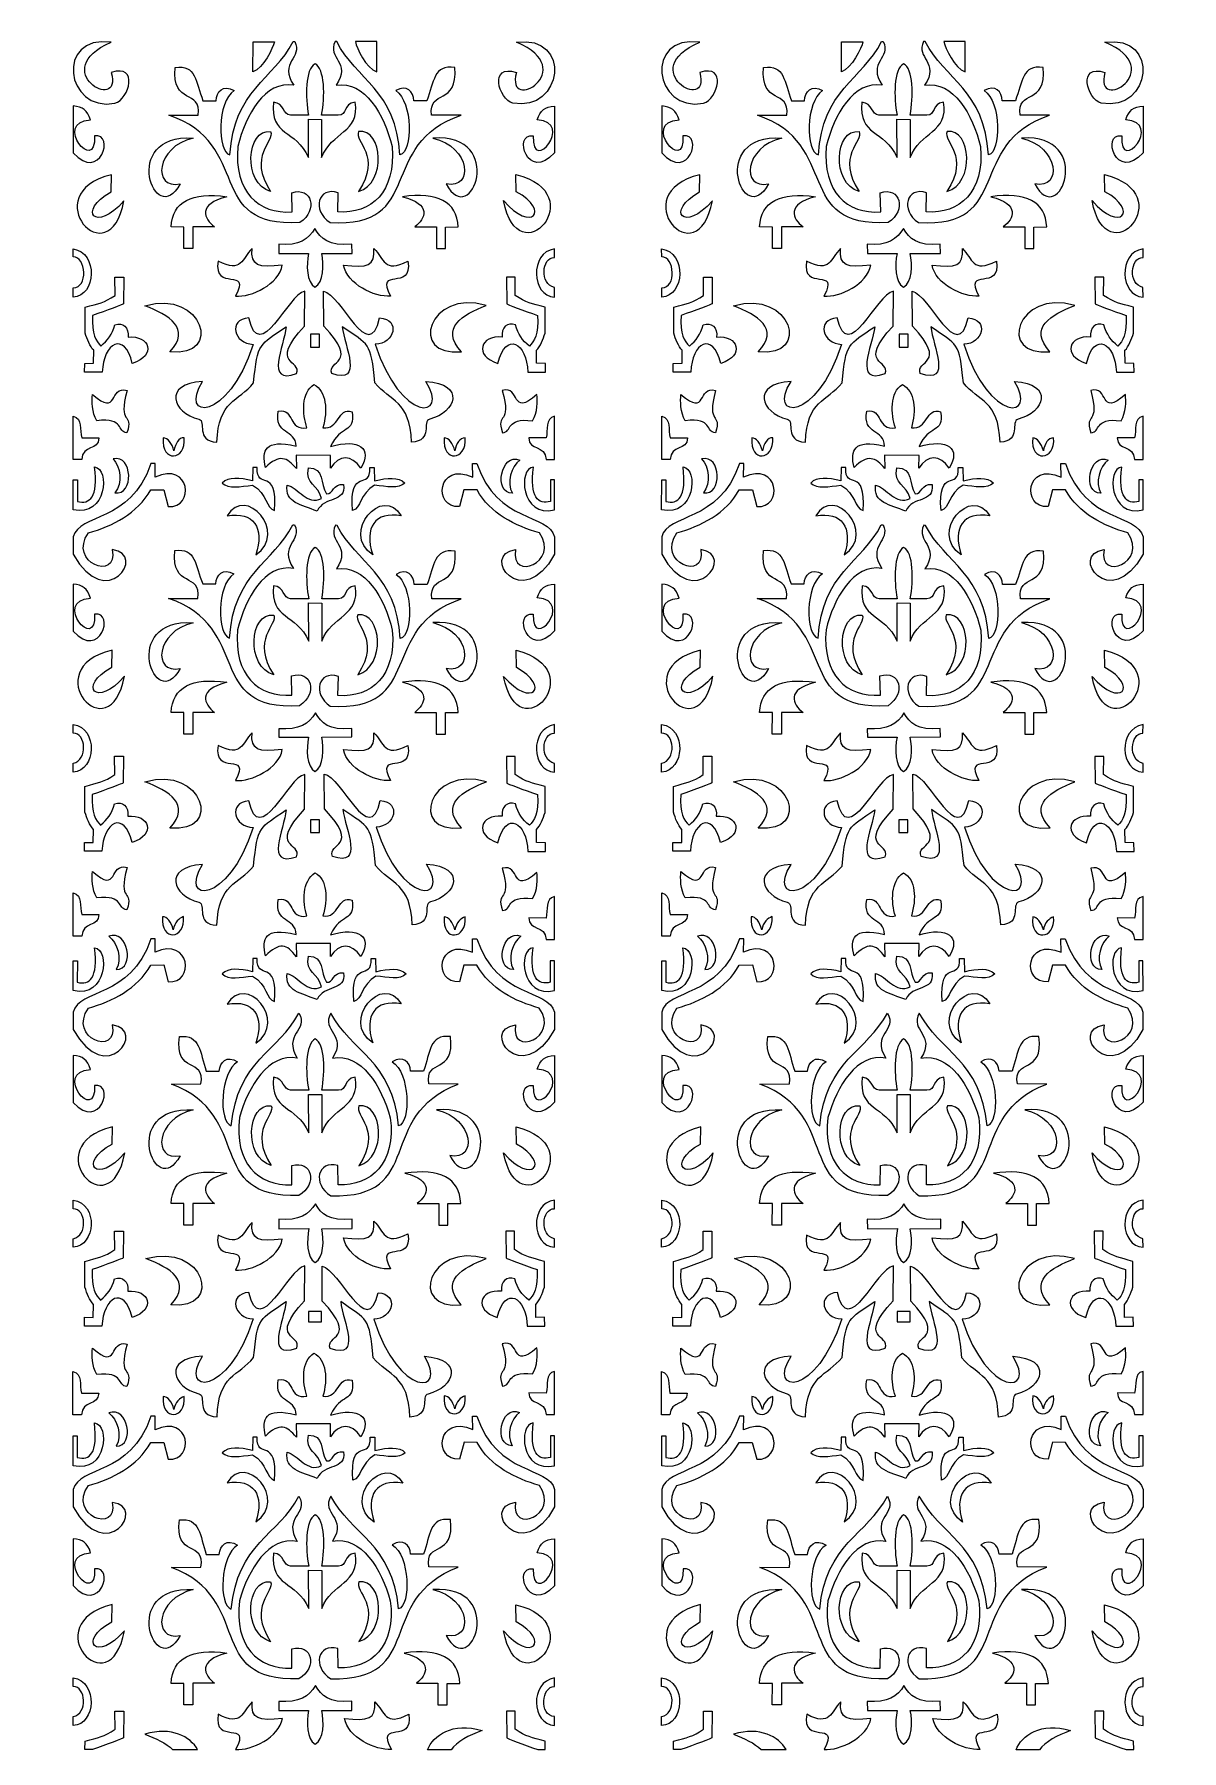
# Model space of a CAD drawing. Header units: centimetres. Extents: x -9.6 to 9.6, y -14.3 to 14.5.
import ezdxf

# ---------------------------------------------------------------- set-up
doc = ezdxf.new("R2010")
doc.units = ezdxf.units.CM
doc.header["$MEASUREMENT"] = 0
doc.layers.add('layer 1', color=7, linetype='Continuous')

msp = doc.modelspace()

# ---------------------------------------------------------------- linework, layer by layer
at = {"layer": 'layer 1', "color": 242, "lineweight": 9}
for points in [[(-4.99361, 9.20724), (-4.84169, 9.20724), (-4.84169, 9.42286), (-4.99361, 9.42286), (-4.99361, 9.20724)], [(-4.99508, 1.05946), (-4.84316, 1.05946), (-4.84316, 1.2751), (-4.99508, 1.2751), (-4.99508, 1.05946)], [(-5.02717, -7.14956), (-4.80729, -7.14956), (-4.80729, -6.97786), (-5.02717, -6.97786), (-5.02717, -7.14956)]]:
    msp.add_lwpolyline(points, close=True, dxfattribs=at)
at = {"layer": 'layer 1', "color": 177}
for points in [[(4.88417, 9.20724), (5.03609, 9.20724), (5.03609, 9.42286), (4.88417, 9.42286), (4.88417, 9.20724)], [(4.8827, 1.05946), (5.03462, 1.05946), (5.03462, 1.2751), (4.8827, 1.2751), (4.8827, 1.05946)], [(4.85061, -7.14956), (5.07049, -7.14956), (5.07049, -6.97786), (4.85061, -6.97786), (4.85061, -7.14956)]]:
    msp.add_lwpolyline(points, close=True, dxfattribs=at)
at = {"layer": 'layer 1', "color": 242, "lineweight": 9}
for points, knots in [([(-8.33827, 14.32274), (-9.43336, 13.86244), (-8.14482, 13.10015), (-8.33827, 13.81449), (-8.33827, 13.81449), (-7.87013, 13.96995), (-8.03596, 13.36786), (-8.27736, 13.29947), (-8.27736, 13.29947), (-9.11141, 13.14133), (-9.28101, 14.45535), (-8.33827, 14.32274)], [0, 0, 0, 0, 0.25, 0.25, 0.25, 0.25, 0.5, 0.5, 0.5, 0.5, 1, 1, 1, 1]), ([(-1.53709, 14.32301), (-0.442, 13.86271), (-1.73053, 13.10042), (-1.53709, 13.81477), (-1.53709, 13.81477), (-2.00523, 13.97022), (-1.8394, 13.36813), (-1.59799, 13.29974), (-1.59799, 13.29974), (-0.76394, 13.1416), (-0.59434, 14.45562), (-1.53709, 14.32301)], [0, 0, 0, 0, 0.25, 0.25, 0.25, 0.25, 0.5, 0.5, 0.5, 0.5, 1, 1, 1, 1]), ([(-5.28627, 14.33257), (-5.60956, 13.70059), (-6.28413, 13.51531), (-6.34656, 12.43134), (-6.34656, 12.43134), (-6.56365, 12.48342), (-6.56519, 13.32705), (-6.27547, 13.51035), (-6.27547, 13.51035), (-6.46214, 13.6203), (-6.57414, 13.49184), (-6.57956, 13.34224), (-6.57956, 13.34224), (-6.57956, 13.34224), (-6.79892, 13.34212), (-6.79892, 13.34212), (-6.79892, 13.34212), (-6.91925, 13.6541), (-6.9124, 13.95308), (-7.266, 13.90049), (-7.266, 13.90049), (-7.32838, 13.25207), (-6.81792, 13.54863), (-6.87818, 13.09909), (-6.87818, 13.09909), (-6.87818, 13.09909), (-7.37036, 13.09903), (-7.37036, 13.09903), (-7.37036, 13.09903), (-5.95003, 12.61463), (-6.7764, 11.19929), (-5.1731, 11.29752), (-5.1731, 11.29752), (-4.85745, 11.50598), (-4.97407, 11.90495), (-5.30861, 11.79835), (-5.30861, 11.79835), (-5.30861, 11.79835), (-5.30119, 11.47632), (-5.30119, 11.47632), (-5.30119, 11.47632), (-5.86836, 11.43716), (-6.28025, 11.81132), (-6.21362, 12.57318), (-6.21362, 12.57318), (-6.08304, 13.10675), (-5.75932, 13.68027), (-5.27582, 13.60275), (-5.27582, 13.60275), (-5.53477, 13.98592), (-5.11984, 14.05901), (-5.25725, 14.33351), (-5.25725, 14.33351), (-5.25725, 14.33351), (-5.28627, 14.33257), (-5.28627, 14.33257)], [0, 0, 0, 0, 0.06666667, 0.06666667, 0.06666667, 0.06666667, 0.13333333, 0.13333333, 0.13333333, 0.13333333, 0.2, 0.2, 0.2, 0.2, 0.26666667, 0.26666667, 0.26666667, 0.26666667, 0.33333333, 0.33333333, 0.33333333, 0.33333333, 0.4, 0.4, 0.4, 0.4, 0.46666667, 0.46666667, 0.46666667, 0.46666667, 0.53333333, 0.53333333, 0.53333333, 0.53333333, 0.6, 0.6, 0.6, 0.6, 0.66666667, 0.66666667, 0.66666667, 0.66666667, 0.73333333, 0.73333333, 0.73333333, 0.73333333, 0.8, 0.8, 0.8, 0.8, 0.86666667, 0.86666667, 0.86666667, 0.86666667, 1, 1, 1, 1]), ([(-5.60075, 14.33229), (-5.60075, 14.33229), (-5.95883, 14.33227), (-5.95883, 14.33227), (-5.95883, 14.33227), (-5.95883, 14.33227), (-5.9612, 13.82626), (-5.9612, 13.82626), (-5.9612, 13.82626), (-5.78594, 13.88333), (-5.6201, 14.22322), (-5.60075, 14.33229)], [0, 0, 0, 0, 0.25, 0.25, 0.25, 0.25, 0.5, 0.5, 0.5, 0.5, 1, 1, 1, 1]), ([(-4.55306, 14.33257), (-4.22976, 13.70059), (-3.55519, 13.51531), (-3.49277, 12.43134), (-3.49277, 12.43134), (-3.27567, 12.48342), (-3.27414, 13.32705), (-3.56386, 13.51035), (-3.56386, 13.51035), (-3.37718, 13.6203), (-3.26517, 13.49185), (-3.25975, 13.34226), (-3.25975, 13.34226), (-3.25975, 13.34226), (-3.04092, 13.34231), (-3.04092, 13.34231), (-3.04092, 13.34231), (-2.92059, 13.65429), (-2.92693, 13.95308), (-2.57332, 13.90049), (-2.57332, 13.90049), (-2.51095, 13.25207), (-3.02141, 13.54863), (-2.96115, 13.09909), (-2.96115, 13.09909), (-2.96115, 13.09909), (-2.46743, 13.09954), (-2.46743, 13.09954), (-2.46743, 13.09954), (-3.88776, 12.61514), (-3.06293, 11.19929), (-4.66622, 11.29752), (-4.66622, 11.29752), (-4.98188, 11.50598), (-4.86526, 11.90495), (-4.53072, 11.79835), (-4.53072, 11.79835), (-4.53072, 11.79835), (-4.53813, 11.47632), (-4.53813, 11.47632), (-4.53813, 11.47632), (-3.97097, 11.43716), (-3.55908, 11.81132), (-3.62571, 12.57318), (-3.62571, 12.57318), (-3.75629, 13.10675), (-4.08001, 13.68027), (-4.5635, 13.60275), (-4.5635, 13.60275), (-4.30456, 13.98592), (-4.71948, 14.05901), (-4.58207, 14.33351), (-4.58207, 14.33351), (-4.58207, 14.33351), (-4.55306, 14.33257), (-4.55306, 14.33257)], [0, 0, 0, 0, 0.06666667, 0.06666667, 0.06666667, 0.06666667, 0.13333333, 0.13333333, 0.13333333, 0.13333333, 0.2, 0.2, 0.2, 0.2, 0.26666667, 0.26666667, 0.26666667, 0.26666667, 0.33333333, 0.33333333, 0.33333333, 0.33333333, 0.4, 0.4, 0.4, 0.4, 0.46666667, 0.46666667, 0.46666667, 0.46666667, 0.53333333, 0.53333333, 0.53333333, 0.53333333, 0.6, 0.6, 0.6, 0.6, 0.66666667, 0.66666667, 0.66666667, 0.66666667, 0.73333333, 0.73333333, 0.73333333, 0.73333333, 0.8, 0.8, 0.8, 0.8, 0.86666667, 0.86666667, 0.86666667, 0.86666667, 1, 1, 1, 1]), ([(-4.24063, 14.33259), (-4.24063, 14.33259), (-3.88294, 14.33251), (-3.88294, 14.33251), (-3.88294, 14.33251), (-3.88294, 14.33251), (-3.88352, 13.82727), (-3.88352, 13.82727), (-3.88352, 13.82727), (-4.05878, 13.88434), (-4.22128, 14.22352), (-4.24063, 14.33259)], [0, 0, 0, 0, 0.25, 0.25, 0.25, 0.25, 0.5, 0.5, 0.5, 0.5, 1, 1, 1, 1]), ([(-4.91831, 13.96064), (-4.75229, 13.88623), (-4.7483, 13.40447), (-4.80777, 13.10043), (-4.80777, 13.10043), (-4.80777, 13.10043), (-4.52772, 13.09923), (-4.52772, 13.09923), (-4.52772, 13.09923), (-4.3681, 13.09856), (-4.45559, 13.28722), (-4.24555, 13.31877), (-4.24555, 13.31877), (-4.15475, 12.80311), (-4.64804, 12.82153), (-4.80742, 12.38755), (-4.80742, 12.38755), (-4.80742, 12.38755), (-4.80764, 13.02704), (-4.80764, 13.02704), (-4.80764, 13.02704), (-4.80764, 13.02704), (-5.02748, 13.03093), (-5.02748, 13.03093), (-5.02748, 13.03093), (-5.02748, 13.03093), (-5.02735, 12.38764), (-5.02735, 12.38764), (-5.02735, 12.38764), (-5.24072, 12.86971), (-5.67678, 12.73877), (-5.61563, 13.31877), (-5.61563, 13.31877), (-5.42767, 13.29611), (-5.46404, 13.10814), (-5.33124, 13.09842), (-5.33124, 13.09842), (-5.33124, 13.09842), (-5.02735, 13.1006), (-5.02735, 13.1006), (-5.02735, 13.1006), (-5.08274, 13.38973), (-5.08703, 13.87535), (-4.91831, 13.96064)], [0, 0, 0, 0, 0.08333333, 0.08333333, 0.08333333, 0.08333333, 0.16666667, 0.16666667, 0.16666667, 0.16666667, 0.25, 0.25, 0.25, 0.25, 0.33333333, 0.33333333, 0.33333333, 0.33333333, 0.41666667, 0.41666667, 0.41666667, 0.41666667, 0.5, 0.5, 0.5, 0.5, 0.58333333, 0.58333333, 0.58333333, 0.58333333, 0.66666667, 0.66666667, 0.66666667, 0.66666667, 0.75, 0.75, 0.75, 0.75, 0.83333333, 0.83333333, 0.83333333, 0.83333333, 1, 1, 1, 1]), ([(-8.68557, 13.01984), (-9.33122, 12.97942), (-8.58557, 12.08663), (-8.62001, 12.75035), (-8.62001, 12.75035), (-8.26782, 12.80297), (-8.52747, 11.96661), (-8.97691, 12.46629), (-8.97691, 12.46629), (-8.97691, 12.46629), (-8.97691, 13.25292), (-8.97691, 13.25292), (-8.97691, 13.25292), (-8.81691, 13.24158), (-8.73868, 13.18363), (-8.68557, 13.01984)], [0, 0, 0, 0, 0.2, 0.2, 0.2, 0.2, 0.4, 0.4, 0.4, 0.4, 0.6, 0.6, 0.6, 0.6, 1, 1, 1, 1]), ([(-1.18922, 13.01978), (-0.54356, 12.97935), (-1.28921, 12.08656), (-1.25477, 12.75028), (-1.25477, 12.75028), (-1.60697, 12.80291), (-1.34731, 11.96655), (-0.89787, 12.46622), (-0.89787, 12.46622), (-0.89787, 12.46622), (-0.89787, 13.25285), (-0.89787, 13.25285), (-0.89787, 13.25285), (-1.05787, 13.24151), (-1.1361, 13.18356), (-1.18922, 13.01978)], [0, 0, 0, 0, 0.2, 0.2, 0.2, 0.2, 0.4, 0.4, 0.4, 0.4, 0.6, 0.6, 0.6, 0.6, 1, 1, 1, 1]), ([(-6.96137, 12.71547), (-8.20563, 12.79329), (-7.60082, 11.15426), (-7.18423, 11.94604), (-7.18423, 11.94604), (-7.65219, 11.85051), (-7.59556, 12.56865), (-6.96137, 12.71547)], [0, 0, 0, 0, 0.33333333, 0.33333333, 0.33333333, 0.33333333, 1, 1, 1, 1]), ([(-5.66308, 12.82354), (-6.07502, 12.87395), (-6.1355, 11.95324), (-5.66308, 11.81918), (-5.66308, 11.81918), (-6.05873, 12.41867), (-5.58876, 12.6583), (-5.66308, 12.82354)], [0, 0, 0, 0, 0.33333333, 0.33333333, 0.33333333, 0.33333333, 1, 1, 1, 1]), ([(-4.18752, 12.82421), (-3.77558, 12.87463), (-3.71594, 11.95328), (-4.18836, 11.81921), (-4.18836, 11.81921), (-3.79272, 12.4187), (-4.26184, 12.65897), (-4.18752, 12.82421)], [0, 0, 0, 0, 0.33333333, 0.33333333, 0.33333333, 0.33333333, 1, 1, 1, 1]), ([(-2.93886, 12.71547), (-1.6946, 12.79329), (-2.29941, 11.15426), (-2.716, 11.94604), (-2.716, 11.94604), (-2.24804, 11.85051), (-2.30467, 12.56865), (-2.93886, 12.71547)], [0, 0, 0, 0, 0.33333333, 0.33333333, 0.33333333, 0.33333333, 1, 1, 1, 1]), ([(-8.33505, 12.10056), (-8.33505, 12.10056), (-8.34083, 11.81158), (-8.34083, 11.81158), (-8.34083, 11.81158), (-8.92264, 11.49178), (-8.59898, 11.11225), (-8.12699, 11.66131), (-8.12699, 11.66131), (-8.3689, 10.36024), (-9.62992, 11.77758), (-8.33505, 12.10056)], [0, 0, 0, 0, 0.25, 0.25, 0.25, 0.25, 0.5, 0.5, 0.5, 0.5, 1, 1, 1, 1]), ([(-1.54508, 12.10423), (-1.54508, 12.10423), (-1.5393, 11.81526), (-1.5393, 11.81526), (-1.5393, 11.81526), (-0.95749, 11.49545), (-1.28115, 11.11593), (-1.75314, 11.66499), (-1.75314, 11.66499), (-1.51123, 10.36391), (-0.25021, 11.78125), (-1.54508, 12.10423)], [0, 0, 0, 0, 0.25, 0.25, 0.25, 0.25, 0.5, 0.5, 0.5, 0.5, 1, 1, 1, 1]), ([(-6.96694, 11.2234), (-6.96694, 11.2234), (-6.60396, 11.22446), (-6.60396, 11.22446), (-6.60396, 11.22446), (-6.7857, 11.36175), (-6.89101, 11.60784), (-6.39659, 11.73038), (-6.39659, 11.73038), (-6.98496, 11.8146), (-7.31024, 11.65171), (-7.3345, 11.22264), (-7.3345, 11.22264), (-7.3345, 11.22264), (-7.11904, 11.22164), (-7.11904, 11.22164), (-7.11904, 11.22164), (-7.11904, 11.22164), (-7.11973, 10.85966), (-7.11973, 10.85966), (-7.11973, 10.85966), (-7.11973, 10.85966), (-6.96704, 10.85949), (-6.96704, 10.85949), (-6.96704, 10.85949), (-6.96704, 10.85949), (-6.96694, 11.2234), (-6.96694, 11.2234)], [0, 0, 0, 0, 0.125, 0.125, 0.125, 0.125, 0.25, 0.25, 0.25, 0.25, 0.375, 0.375, 0.375, 0.375, 0.5, 0.5, 0.5, 0.5, 0.625, 0.625, 0.625, 0.625, 0.75, 0.75, 0.75, 0.75, 1, 1, 1, 1]), ([(-2.88114, 11.2234), (-2.88114, 11.2234), (-3.24412, 11.22446), (-3.24412, 11.22446), (-3.24412, 11.22446), (-3.06238, 11.36175), (-2.95706, 11.60784), (-3.45149, 11.73038), (-3.45149, 11.73038), (-2.86312, 11.8146), (-2.53784, 11.65171), (-2.51358, 11.22264), (-2.51358, 11.22264), (-2.51358, 11.22264), (-2.72904, 11.22164), (-2.72904, 11.22164), (-2.72904, 11.22164), (-2.72904, 11.22164), (-2.72835, 10.85966), (-2.72835, 10.85966), (-2.72835, 10.85966), (-2.72835, 10.85966), (-2.88104, 10.85949), (-2.88104, 10.85949), (-2.88104, 10.85949), (-2.88104, 10.85949), (-2.88114, 11.2234), (-2.88114, 11.2234)], [0, 0, 0, 0, 0.125, 0.125, 0.125, 0.125, 0.25, 0.25, 0.25, 0.25, 0.375, 0.375, 0.375, 0.375, 0.5, 0.5, 0.5, 0.5, 0.625, 0.625, 0.625, 0.625, 0.75, 0.75, 0.75, 0.75, 1, 1, 1, 1]), ([(-4.91889, 11.19727), (-4.82175, 11.02684), (-4.68669, 10.89989), (-4.30172, 10.93199), (-4.30172, 10.93199), (-4.30172, 10.93199), (-4.29674, 10.77952), (-4.29674, 10.77952), (-4.29674, 10.77952), (-4.29674, 10.77952), (-4.80667, 10.77851), (-4.80667, 10.77851), (-4.80667, 10.77851), (-4.76532, 10.59334), (-4.76982, 10.28956), (-4.91946, 10.21221), (-4.91946, 10.21221), (-5.06239, 10.29808), (-5.06642, 10.5784), (-5.02658, 10.78001), (-5.02658, 10.78001), (-5.02658, 10.78001), (-5.52483, 10.77888), (-5.52483, 10.77888), (-5.52483, 10.77888), (-5.52483, 10.77888), (-5.52692, 10.93155), (-5.52692, 10.93155), (-5.52692, 10.93155), (-5.18755, 10.90283), (-5.02388, 11.02039), (-4.91889, 11.19727)], [0, 0, 0, 0, 0.11111111, 0.11111111, 0.11111111, 0.11111111, 0.22222222, 0.22222222, 0.22222222, 0.22222222, 0.33333333, 0.33333333, 0.33333333, 0.33333333, 0.44444444, 0.44444444, 0.44444444, 0.44444444, 0.55555556, 0.55555556, 0.55555556, 0.55555556, 0.66666667, 0.66666667, 0.66666667, 0.66666667, 0.77777778, 0.77777778, 0.77777778, 0.77777778, 1, 1, 1, 1]), ([(-8.97873, 10.85586), (-8.97873, 10.85586), (-8.97691, 10.72069), (-8.97691, 10.72069), (-8.97691, 10.72069), (-8.761, 10.72588), (-8.72108, 10.19635), (-8.97692, 10.20428), (-8.97692, 10.20428), (-8.97692, 10.20428), (-8.97692, 10.04365), (-8.97692, 10.04365), (-8.97692, 10.04365), (-8.59171, 10.06436), (-8.55405, 10.79103), (-8.97873, 10.85586)], [0, 0, 0, 0, 0.2, 0.2, 0.2, 0.2, 0.4, 0.4, 0.4, 0.4, 0.6, 0.6, 0.6, 0.6, 1, 1, 1, 1]), ([(-6.25444, 10.0612), (-5.97876, 10.57178), (-6.63178, 10.12097), (-6.54578, 10.65117), (-6.54578, 10.65117), (-6.13707, 10.44148), (-6.1526, 10.69168), (-5.97494, 10.86106), (-5.97494, 10.86106), (-5.99851, 10.57141), (-5.8702, 10.53433), (-5.4673, 10.58268), (-5.4673, 10.58268), (-5.52246, 10.26213), (-5.98788, 10.04109), (-6.25444, 10.0612)], [0, 0, 0, 0, 0.2, 0.2, 0.2, 0.2, 0.4, 0.4, 0.4, 0.4, 0.6, 0.6, 0.6, 0.6, 1, 1, 1, 1]), ([(-3.6512, 10.0612), (-3.92688, 10.57178), (-3.27386, 10.12097), (-3.35986, 10.65117), (-3.35986, 10.65117), (-3.76857, 10.44148), (-3.75304, 10.69168), (-3.9307, 10.86106), (-3.9307, 10.86106), (-3.90713, 10.57141), (-4.03544, 10.53433), (-4.43834, 10.58268), (-4.43834, 10.58268), (-4.38318, 10.26213), (-3.91776, 10.04109), (-3.6512, 10.0612)], [0, 0, 0, 0, 0.2, 0.2, 0.2, 0.2, 0.4, 0.4, 0.4, 0.4, 0.6, 0.6, 0.6, 0.6, 1, 1, 1, 1]), ([(-0.89808, 10.85573), (-0.89808, 10.85573), (-0.89778, 10.71055), (-0.89778, 10.71055), (-0.89778, 10.71055), (-1.11369, 10.71579), (-1.15147, 10.26021), (-0.89847, 10.20698), (-0.89847, 10.20698), (-0.89847, 10.20698), (-0.89823, 10.04373), (-0.89823, 10.04373), (-0.89823, 10.04373), (-1.28343, 10.06454), (-1.32277, 10.791), (-0.89808, 10.85573)], [0, 0, 0, 0, 0.2, 0.2, 0.2, 0.2, 0.4, 0.4, 0.4, 0.4, 0.6, 0.6, 0.6, 0.6, 1, 1, 1, 1]), ([(-8.12865, 10.38055), (-8.12865, 10.38055), (-8.27718, 10.38055), (-8.27718, 10.38055), (-8.27718, 10.38055), (-8.27718, 10.38055), (-8.27292, 10.07415), (-8.27292, 10.07415), (-8.27292, 10.07415), (-8.46143, 9.94458), (-8.54733, 9.9427), (-8.77583, 9.87548), (-8.77583, 9.87548), (-8.77583, 9.87548), (-8.77583, 9.44041), (-8.77583, 9.44041), (-8.77583, 9.44041), (-8.74213, 9.33776), (-8.69773, 9.21962), (-8.63299, 9.15335), (-8.63299, 9.15335), (-8.63299, 9.15335), (-8.6346, 8.93564), (-8.6346, 8.93564), (-8.6346, 8.93564), (-8.6346, 8.93564), (-8.78225, 8.93213), (-8.78225, 8.93213), (-8.78225, 8.93213), (-8.78225, 8.93213), (-8.78488, 8.7861), (-8.78488, 8.7861), (-8.78488, 8.7861), (-8.78488, 8.7861), (-8.48932, 8.78681), (-8.48932, 8.78681), (-8.48932, 8.78681), (-8.47115, 9.27432), (-8.11702, 9.48619), (-7.98499, 8.93213), (-7.98499, 8.93213), (-7.57354, 9.06621), (-7.69256, 9.41296), (-8.05595, 9.37458), (-8.05595, 9.37458), (-8.03496, 9.53788), (-8.14509, 9.62844), (-8.27904, 9.58344), (-8.27904, 9.58344), (-8.32453, 9.4149), (-8.39715, 9.32138), (-8.51309, 9.22502), (-8.51309, 9.22502), (-8.59566, 9.30136), (-8.66902, 9.42156), (-8.65221, 9.73805), (-8.65221, 9.73805), (-8.42633, 9.81486), (-8.13249, 9.92802), (-8.13247, 9.93231), (-8.13247, 9.93231), (-8.13247, 9.93231), (-8.12865, 10.38055), (-8.12865, 10.38055)], [0, 0, 0, 0, 0.05882353, 0.05882353, 0.05882353, 0.05882353, 0.11764706, 0.11764706, 0.11764706, 0.11764706, 0.17647059, 0.17647059, 0.17647059, 0.17647059, 0.23529412, 0.23529412, 0.23529412, 0.23529412, 0.29411765, 0.29411765, 0.29411765, 0.29411765, 0.35294118, 0.35294118, 0.35294118, 0.35294118, 0.41176471, 0.41176471, 0.41176471, 0.41176471, 0.47058824, 0.47058824, 0.47058824, 0.47058824, 0.52941176, 0.52941176, 0.52941176, 0.52941176, 0.58823529, 0.58823529, 0.58823529, 0.58823529, 0.64705882, 0.64705882, 0.64705882, 0.64705882, 0.70588235, 0.70588235, 0.70588235, 0.70588235, 0.76470588, 0.76470588, 0.76470588, 0.76470588, 0.82352941, 0.82352941, 0.82352941, 0.82352941, 0.88235294, 0.88235294, 0.88235294, 0.88235294, 1, 1, 1, 1]), ([(-1.705, 10.38055), (-1.705, 10.38055), (-1.55647, 10.38055), (-1.55647, 10.38055), (-1.55647, 10.38055), (-1.55647, 10.38055), (-1.56073, 10.07415), (-1.56073, 10.07415), (-1.56073, 10.07415), (-1.37222, 9.94458), (-1.28632, 9.9427), (-1.05782, 9.87548), (-1.05782, 9.87548), (-1.05782, 9.87548), (-1.05782, 9.44041), (-1.05782, 9.44041), (-1.05782, 9.44041), (-1.09152, 9.33776), (-1.13591, 9.21962), (-1.20065, 9.15335), (-1.20065, 9.15335), (-1.20065, 9.15335), (-1.19905, 8.93564), (-1.19905, 8.93564), (-1.19905, 8.93564), (-1.19905, 8.93564), (-1.0514, 8.93213), (-1.0514, 8.93213), (-1.0514, 8.93213), (-1.0514, 8.93213), (-1.04876, 8.7861), (-1.04876, 8.7861), (-1.04876, 8.7861), (-1.04876, 8.7861), (-1.34433, 8.78681), (-1.34433, 8.78681), (-1.34433, 8.78681), (-1.3625, 9.27432), (-1.71662, 9.48619), (-1.84866, 8.93213), (-1.84866, 8.93213), (-2.2601, 9.06621), (-2.14108, 9.41296), (-1.7777, 9.37458), (-1.7777, 9.37458), (-1.79869, 9.53788), (-1.68855, 9.62844), (-1.55461, 9.58344), (-1.55461, 9.58344), (-1.50912, 9.4149), (-1.4365, 9.32138), (-1.32056, 9.22502), (-1.32056, 9.22502), (-1.23799, 9.30136), (-1.16463, 9.42156), (-1.18144, 9.73805), (-1.18144, 9.73805), (-1.40732, 9.81486), (-1.70116, 9.92802), (-1.70118, 9.93231), (-1.70118, 9.93231), (-1.70118, 9.93231), (-1.705, 10.38055), (-1.705, 10.38055)], [0, 0, 0, 0, 0.05882353, 0.05882353, 0.05882353, 0.05882353, 0.11764706, 0.11764706, 0.11764706, 0.11764706, 0.17647059, 0.17647059, 0.17647059, 0.17647059, 0.23529412, 0.23529412, 0.23529412, 0.23529412, 0.29411765, 0.29411765, 0.29411765, 0.29411765, 0.35294118, 0.35294118, 0.35294118, 0.35294118, 0.41176471, 0.41176471, 0.41176471, 0.41176471, 0.47058824, 0.47058824, 0.47058824, 0.47058824, 0.52941176, 0.52941176, 0.52941176, 0.52941176, 0.58823529, 0.58823529, 0.58823529, 0.58823529, 0.64705882, 0.64705882, 0.64705882, 0.64705882, 0.70588235, 0.70588235, 0.70588235, 0.70588235, 0.76470588, 0.76470588, 0.76470588, 0.76470588, 0.82352941, 0.82352941, 0.82352941, 0.82352941, 0.88235294, 0.88235294, 0.88235294, 0.88235294, 1, 1, 1, 1]), ([(-7.35561, 9.12504), (-6.4552, 9.03), (-6.80116, 10.18347), (-7.7723, 9.90009), (-7.7723, 9.90009), (-7.37332, 9.74681), (-6.98722, 9.52371), (-7.35561, 9.12504)], [0, 0, 0, 0, 0.33333333, 0.33333333, 0.33333333, 0.33333333, 1, 1, 1, 1]), ([(-5.08871, 10.14318), (-5.08871, 10.14318), (-5.09337, 9.55813), (-5.09337, 9.55813), (-5.09337, 9.55813), (-5.71018, 8.90242), (-5.13219, 8.9971), (-5.22725, 8.76234), (-5.22725, 8.76234), (-5.76664, 8.57025), (-5.44016, 9.21994), (-5.40232, 9.54876), (-5.40232, 9.54876), (-5.84953, 9.23645), (-5.88394, 9.29734), (-5.94972, 8.60663), (-5.94972, 8.60663), (-6.20338, 8.29431), (-6.54086, 8.31809), (-6.56462, 7.61133), (-6.56462, 7.61133), (-6.93593, 7.63386), (-6.73157, 7.96415), (-6.86947, 7.99788), (-6.86947, 7.99788), (-7.31534, 8.10692), (-7.47735, 8.58993), (-6.80665, 8.63127), (-6.80665, 8.63127), (-7.21418, 7.98888), (-6.38164, 7.92863), (-5.95713, 9.25331), (-5.95713, 9.25331), (-6.27997, 9.2597), (-6.38738, 9.67098), (-6.02959, 9.69856), (-6.02959, 9.69856), (-5.84941, 8.88396), (-5.37741, 10.1008), (-5.08871, 10.14318)], [0, 0, 0, 0, 0.09090909, 0.09090909, 0.09090909, 0.09090909, 0.18181818, 0.18181818, 0.18181818, 0.18181818, 0.27272727, 0.27272727, 0.27272727, 0.27272727, 0.36363636, 0.36363636, 0.36363636, 0.36363636, 0.45454545, 0.45454545, 0.45454545, 0.45454545, 0.54545455, 0.54545455, 0.54545455, 0.54545455, 0.63636364, 0.63636364, 0.63636364, 0.63636364, 0.72727273, 0.72727273, 0.72727273, 0.72727273, 0.81818182, 0.81818182, 0.81818182, 0.81818182, 1, 1, 1, 1]), ([(-4.77445, 10.14372), (-4.77445, 10.14372), (-4.76978, 9.55867), (-4.76978, 9.55867), (-4.76978, 9.55867), (-4.15298, 8.90296), (-4.73097, 8.99764), (-4.63591, 8.76288), (-4.63591, 8.76288), (-4.09652, 8.57079), (-4.42299, 9.22048), (-4.46083, 9.5493), (-4.46083, 9.5493), (-4.01362, 9.23699), (-3.97922, 9.29788), (-3.91343, 8.60717), (-3.91343, 8.60717), (-3.65977, 8.29485), (-3.32229, 8.31863), (-3.29853, 7.61187), (-3.29853, 7.61187), (-2.92722, 7.6344), (-3.13158, 7.96469), (-2.99369, 7.99842), (-2.99369, 7.99842), (-2.54782, 8.10746), (-2.3858, 8.59047), (-3.0565, 8.63181), (-3.0565, 8.63181), (-2.64897, 7.98942), (-3.48152, 7.92917), (-3.90603, 9.25385), (-3.90603, 9.25385), (-3.58318, 9.26024), (-3.47577, 9.67152), (-3.83356, 9.6991), (-3.83356, 9.6991), (-4.01374, 8.8845), (-4.48574, 10.10134), (-4.77445, 10.14372)], [0, 0, 0, 0, 0.09090909, 0.09090909, 0.09090909, 0.09090909, 0.18181818, 0.18181818, 0.18181818, 0.18181818, 0.27272727, 0.27272727, 0.27272727, 0.27272727, 0.36363636, 0.36363636, 0.36363636, 0.36363636, 0.45454545, 0.45454545, 0.45454545, 0.45454545, 0.54545455, 0.54545455, 0.54545455, 0.54545455, 0.63636364, 0.63636364, 0.63636364, 0.63636364, 0.72727273, 0.72727273, 0.72727273, 0.72727273, 0.81818182, 0.81818182, 0.81818182, 0.81818182, 1, 1, 1, 1]), ([(-2.46007, 9.12986), (-3.36048, 9.03482), (-3.01451, 10.1883), (-2.04338, 9.90492), (-2.04338, 9.90492), (-2.44236, 9.75164), (-2.82845, 9.52854), (-2.46007, 9.12986)], [0, 0, 0, 0, 0.33333333, 0.33333333, 0.33333333, 0.33333333, 1, 1, 1, 1]), ([(-8.65383, 8.41199), (-8.6662, 8.30879), (-8.66497, 8.10458), (-8.58116, 7.97236), (-8.58116, 7.97236), (-8.1102, 8.02354), (-8.24929, 7.78106), (-8.07461, 7.77036), (-8.07461, 7.77036), (-7.9569, 8.12531), (-8.23714, 7.87992), (-8.07249, 8.48079), (-8.07249, 8.48079), (-8.38682, 8.56312), (-8.20573, 8.0216), (-8.65383, 8.41199)], [0, 0, 0, 0, 0.2, 0.2, 0.2, 0.2, 0.4, 0.4, 0.4, 0.4, 0.6, 0.6, 0.6, 0.6, 1, 1, 1, 1]), ([(-5.23166, 7.16757), (-5.23166, 7.16757), (-5.23448, 7.39319), (-5.23448, 7.39319), (-5.23448, 7.39319), (-5.23448, 7.39319), (-4.65776, 7.39064), (-4.65776, 7.39064), (-4.65776, 7.39064), (-4.65776, 7.39064), (-4.6606, 7.17649), (-4.6606, 7.17649), (-4.6606, 7.17649), (-4.5142, 7.39892), (-4.30485, 7.40795), (-4.152, 7.17649), (-4.152, 7.17649), (-3.94588, 7.50274), (-4.17944, 7.67932), (-4.65598, 7.53996), (-4.65598, 7.53996), (-4.50071, 7.90904), (-4.23744, 7.74299), (-4.29476, 8.12231), (-4.29476, 8.12231), (-4.54318, 8.20544), (-4.51398, 7.81118), (-4.78552, 7.85463), (-4.78552, 7.85463), (-4.70325, 8.13558), (-4.72654, 8.47473), (-4.9372, 8.57738), (-4.9372, 8.57738), (-5.14965, 8.44788), (-5.13192, 8.08052), (-5.0532, 7.85463), (-5.0532, 7.85463), (-5.36939, 7.79173), (-5.26005, 8.18374), (-5.53503, 8.13124), (-5.53503, 8.13124), (-5.61294, 7.72609), (-5.23674, 7.83822), (-5.23749, 7.54529), (-5.23749, 7.54529), (-5.75883, 7.66718), (-5.81558, 7.47328), (-5.74918, 7.18542), (-5.74918, 7.18542), (-5.52494, 7.41545), (-5.38389, 7.35919), (-5.23166, 7.16757)], [0, 0, 0, 0, 0.07142857, 0.07142857, 0.07142857, 0.07142857, 0.14285714, 0.14285714, 0.14285714, 0.14285714, 0.21428571, 0.21428571, 0.21428571, 0.21428571, 0.28571429, 0.28571429, 0.28571429, 0.28571429, 0.35714286, 0.35714286, 0.35714286, 0.35714286, 0.42857143, 0.42857143, 0.42857143, 0.42857143, 0.5, 0.5, 0.5, 0.5, 0.57142857, 0.57142857, 0.57142857, 0.57142857, 0.64285714, 0.64285714, 0.64285714, 0.64285714, 0.71428571, 0.71428571, 0.71428571, 0.71428571, 0.78571429, 0.78571429, 0.78571429, 0.78571429, 0.85714286, 0.85714286, 0.85714286, 0.85714286, 1, 1, 1, 1]), ([(-1.19347, 8.41127), (-1.1811, 8.30807), (-1.18234, 8.10386), (-1.26614, 7.97164), (-1.26614, 7.97164), (-1.73711, 8.02283), (-1.59801, 7.78034), (-1.7727, 7.76964), (-1.7727, 7.76964), (-1.8904, 8.12459), (-1.61016, 7.8792), (-1.77481, 8.48007), (-1.77481, 8.48007), (-1.46048, 8.5624), (-1.64157, 8.02088), (-1.19347, 8.41127)], [0, 0, 0, 0, 0.2, 0.2, 0.2, 0.2, 0.4, 0.4, 0.4, 0.4, 0.6, 0.6, 0.6, 0.6, 1, 1, 1, 1]), ([(-8.97696, 8.04622), (-8.97696, 8.04622), (-8.97693, 7.32235), (-8.97693, 7.32235), (-8.97693, 7.32235), (-8.97693, 7.32235), (-8.83433, 7.32237), (-8.83433, 7.32237), (-8.83433, 7.32237), (-8.82205, 7.57662), (-8.54571, 7.45984), (-8.54551, 7.68246), (-8.54551, 7.68246), (-8.54551, 7.68246), (-8.83433, 7.68251), (-8.83433, 7.68251), (-8.83433, 7.68251), (-8.87322, 7.81809), (-8.81213, 8.00762), (-8.97696, 8.04622)], [0, 0, 0, 0, 0.16666667, 0.16666667, 0.16666667, 0.16666667, 0.33333333, 0.33333333, 0.33333333, 0.33333333, 0.5, 0.5, 0.5, 0.5, 0.66666667, 0.66666667, 0.66666667, 0.66666667, 1, 1, 1, 1]), ([(-0.89772, 8.04627), (-0.89772, 8.04627), (-0.89775, 7.3224), (-0.89775, 7.3224), (-0.89775, 7.3224), (-0.89775, 7.3224), (-1.04035, 7.32242), (-1.04035, 7.32242), (-1.04035, 7.32242), (-1.05263, 7.57667), (-1.32897, 7.4599), (-1.32917, 7.68251), (-1.32917, 7.68251), (-1.32917, 7.68251), (-1.04035, 7.68256), (-1.04035, 7.68256), (-1.04035, 7.68256), (-1.00146, 7.81814), (-1.06255, 8.00767), (-0.89772, 8.04627)], [0, 0, 0, 0, 0.16666667, 0.16666667, 0.16666667, 0.16666667, 0.33333333, 0.33333333, 0.33333333, 0.33333333, 0.5, 0.5, 0.5, 0.5, 0.66666667, 0.66666667, 0.66666667, 0.66666667, 1, 1, 1, 1]), ([(-7.11289, 7.6851), (-7.08313, 7.29491), (-7.50399, 7.26498), (-7.46463, 7.68305), (-7.46463, 7.68305), (-7.38895, 7.68467), (-7.31978, 7.59546), (-7.28553, 7.46502), (-7.28553, 7.46502), (-7.26459, 7.59044), (-7.20534, 7.69023), (-7.11289, 7.6851)], [0, 0, 0, 0, 0.25, 0.25, 0.25, 0.25, 0.5, 0.5, 0.5, 0.5, 1, 1, 1, 1]), ([(-2.39799, 7.6851), (-2.36823, 7.29491), (-2.78909, 7.26498), (-2.74973, 7.68305), (-2.74973, 7.68305), (-2.67405, 7.68467), (-2.60488, 7.59546), (-2.57063, 7.46502), (-2.57063, 7.46502), (-2.54969, 7.59044), (-2.49044, 7.68195), (-2.39799, 7.6851)], [0, 0, 0, 0, 0.25, 0.25, 0.25, 0.25, 0.5, 0.5, 0.5, 0.5, 1, 1, 1, 1]), ([(-7.59871, 7.25195), (-7.59871, 7.25195), (-7.6028, 7.02702), (-7.6028, 7.02702), (-7.6028, 7.02702), (-7.00449, 7.29903), (-6.93102, 6.49875), (-7.3826, 6.53172), (-7.3826, 6.53172), (-7.3826, 6.53172), (-7.45557, 6.81436), (-7.45557, 6.81436), (-7.45557, 6.81436), (-7.45557, 6.81436), (-7.67548, 6.81027), (-7.67548, 6.81027), (-7.67548, 6.81027), (-7.89385, 6.41572), (-8.32397, 6.19983), (-8.72116, 6.09185), (-8.72116, 6.09185), (-9.07526, 5.5869), (-8.22165, 5.26422), (-8.32257, 5.80831), (-8.32257, 5.80831), (-7.71871, 5.73269), (-8.43005, 4.73492), (-8.97691, 5.73061), (-8.97691, 5.73061), (-8.97691, 5.73061), (-8.97691, 6.02097), (-8.97691, 6.02097), (-8.97691, 6.02097), (-8.88025, 6.42509), (-8.02115, 6.23882), (-7.67232, 7.25195), (-7.67232, 7.25195), (-7.67232, 7.25195), (-7.59871, 7.25195), (-7.59871, 7.25195)], [0, 0, 0, 0, 0.09090909, 0.09090909, 0.09090909, 0.09090909, 0.18181818, 0.18181818, 0.18181818, 0.18181818, 0.27272727, 0.27272727, 0.27272727, 0.27272727, 0.36363636, 0.36363636, 0.36363636, 0.36363636, 0.45454545, 0.45454545, 0.45454545, 0.45454545, 0.54545455, 0.54545455, 0.54545455, 0.54545455, 0.63636364, 0.63636364, 0.63636364, 0.63636364, 0.72727273, 0.72727273, 0.72727273, 0.72727273, 0.81818182, 0.81818182, 0.81818182, 0.81818182, 1, 1, 1, 1]), ([(-8.30684, 7.3325), (-7.97157, 7.4124), (-7.95684, 6.70878), (-8.27616, 6.76232), (-8.27616, 6.76232), (-8.14411, 6.92234), (-8.18305, 7.20446), (-8.30684, 7.3325)], [0, 0, 0, 0, 0.33333333, 0.33333333, 0.33333333, 0.33333333, 1, 1, 1, 1]), ([(-6.47639, 6.92606), (-6.36874, 7.03189), (-6.1879, 7.01744), (-5.96779, 6.96235), (-5.96779, 6.96235), (-5.96779, 6.96235), (-5.96333, 7.18542), (-5.96333, 7.18542), (-5.96333, 7.18542), (-5.96333, 7.18542), (-5.88748, 7.18542), (-5.88748, 7.18542), (-5.88748, 7.18542), (-5.9089, 6.78749), (-5.53765, 7.21203), (-5.59749, 6.46267), (-5.59749, 6.46267), (-5.74269, 6.49971), (-5.71687, 6.74509), (-5.96779, 6.89096), (-5.96779, 6.89096), (-6.16866, 6.86736), (-6.37251, 6.82212), (-6.47639, 6.92606)], [0, 0, 0, 0, 0.14285714, 0.14285714, 0.14285714, 0.14285714, 0.28571429, 0.28571429, 0.28571429, 0.28571429, 0.42857143, 0.42857143, 0.42857143, 0.42857143, 0.57142857, 0.57142857, 0.57142857, 0.57142857, 0.71428571, 0.71428571, 0.71428571, 0.71428571, 1, 1, 1, 1]), ([(-3.40985, 6.92606), (-3.5175, 7.03189), (-3.69834, 7.01744), (-3.91845, 6.96235), (-3.91845, 6.96235), (-3.91845, 6.96235), (-3.92291, 7.18542), (-3.92291, 7.18542), (-3.92291, 7.18542), (-3.92291, 7.18542), (-3.99875, 7.18542), (-3.99875, 7.18542), (-3.99875, 7.18542), (-3.97734, 6.78749), (-4.34859, 7.21203), (-4.28875, 6.46267), (-4.28875, 6.46267), (-4.14355, 6.49971), (-4.16937, 6.74509), (-3.91845, 6.89096), (-3.91845, 6.89096), (-3.71758, 6.86736), (-3.51373, 6.82212), (-3.40985, 6.92606)], [0, 0, 0, 0, 0.14285714, 0.14285714, 0.14285714, 0.14285714, 0.28571429, 0.28571429, 0.28571429, 0.28571429, 0.42857143, 0.42857143, 0.42857143, 0.42857143, 0.57142857, 0.57142857, 0.57142857, 0.57142857, 0.71428571, 0.71428571, 0.71428571, 0.71428571, 1, 1, 1, 1]), ([(-2.27548, 7.25159), (-2.27548, 7.25159), (-2.27139, 7.02667), (-2.27139, 7.02667), (-2.27139, 7.02667), (-2.8697, 7.29868), (-2.94317, 6.49839), (-2.49159, 6.53136), (-2.49159, 6.53136), (-2.49159, 6.53136), (-2.41862, 6.81401), (-2.41862, 6.81401), (-2.41862, 6.81401), (-2.41862, 6.81401), (-2.19871, 6.80992), (-2.19871, 6.80992), (-2.19871, 6.80992), (-1.98034, 6.41537), (-1.55022, 6.19948), (-1.15303, 6.09149), (-1.15303, 6.09149), (-0.79893, 5.58654), (-1.65254, 5.26387), (-1.55162, 5.80796), (-1.55162, 5.80796), (-2.15548, 5.73233), (-1.44414, 4.73457), (-0.89728, 5.73025), (-0.89728, 5.73025), (-0.89728, 5.73025), (-0.89728, 6.02062), (-0.89728, 6.02062), (-0.89728, 6.02062), (-0.99394, 6.42473), (-1.85303, 6.23847), (-2.20187, 7.25159), (-2.20187, 7.25159), (-2.20187, 7.25159), (-2.27548, 7.25159), (-2.27548, 7.25159)], [0, 0, 0, 0, 0.09090909, 0.09090909, 0.09090909, 0.09090909, 0.18181818, 0.18181818, 0.18181818, 0.18181818, 0.27272727, 0.27272727, 0.27272727, 0.27272727, 0.36363636, 0.36363636, 0.36363636, 0.36363636, 0.45454545, 0.45454545, 0.45454545, 0.45454545, 0.54545455, 0.54545455, 0.54545455, 0.54545455, 0.63636364, 0.63636364, 0.63636364, 0.63636364, 0.72727273, 0.72727273, 0.72727273, 0.72727273, 0.81818182, 0.81818182, 0.81818182, 0.81818182, 1, 1, 1, 1]), ([(-1.48135, 7.31052), (-1.7989, 7.44452), (-1.92924, 6.75292), (-1.60547, 6.75317), (-1.60547, 6.75317), (-1.70938, 6.93275), (-1.62453, 7.2046), (-1.48135, 7.31052)], [0, 0, 0, 0, 0.33333333, 0.33333333, 0.33333333, 0.33333333, 1, 1, 1, 1]), ([(-8.97693, 6.9805), (-8.97693, 6.9805), (-8.97906, 6.47894), (-8.97906, 6.47894), (-8.97906, 6.47894), (-8.41447, 6.34023), (-8.35818, 7.17729), (-8.61917, 7.19606), (-8.61917, 7.19606), (-8.55387, 6.68577), (-8.70105, 6.56141), (-8.90695, 6.6188), (-8.90695, 6.6188), (-8.90695, 6.6188), (-8.90614, 6.98053), (-8.90614, 6.98053), (-8.90614, 6.98053), (-8.90614, 6.98053), (-8.97693, 6.9805), (-8.97693, 6.9805)], [0, 0, 0, 0, 0.16666667, 0.16666667, 0.16666667, 0.16666667, 0.33333333, 0.33333333, 0.33333333, 0.33333333, 0.5, 0.5, 0.5, 0.5, 0.66666667, 0.66666667, 0.66666667, 0.66666667, 1, 1, 1, 1]), ([(-5.38635, 6.89254), (-5.42984, 6.59418), (-5.14719, 6.56063), (-4.88132, 6.4529), (-4.88132, 6.4529), (-4.77115, 6.71264), (-4.39459, 6.58532), (-4.43805, 6.8998), (-4.43805, 6.8998), (-4.62095, 6.93249), (-4.60861, 6.72175), (-4.72302, 6.74708), (-4.72302, 6.74708), (-4.83376, 6.90479), (-4.75473, 7.19001), (-5.03029, 7.17957), (-5.03029, 7.17957), (-5.09466, 6.90146), (-4.85638, 6.89859), (-4.80901, 6.66837), (-4.80901, 6.66837), (-5.04911, 6.5436), (-5.2023, 6.84926), (-5.38635, 6.89254)], [0, 0, 0, 0, 0.14285714, 0.14285714, 0.14285714, 0.14285714, 0.28571429, 0.28571429, 0.28571429, 0.28571429, 0.42857143, 0.42857143, 0.42857143, 0.42857143, 0.57142857, 0.57142857, 0.57142857, 0.57142857, 0.71428571, 0.71428571, 0.71428571, 0.71428571, 1, 1, 1, 1]), ([(-0.89711, 6.97847), (-0.89711, 6.97847), (-0.89812, 6.47654), (-0.89812, 6.47654), (-0.89812, 6.47654), (-1.46271, 6.33783), (-1.51436, 7.17535), (-1.25336, 7.19412), (-1.25336, 7.19412), (-1.31866, 6.68383), (-1.17149, 6.55947), (-0.96559, 6.61686), (-0.96559, 6.61686), (-0.96559, 6.61686), (-0.9664, 6.97747), (-0.9664, 6.97747), (-0.9664, 6.97747), (-0.9664, 6.97747), (-0.89711, 6.97847), (-0.89711, 6.97847)], [0, 0, 0, 0, 0.16666667, 0.16666667, 0.16666667, 0.16666667, 0.33333333, 0.33333333, 0.33333333, 0.33333333, 0.5, 0.5, 0.5, 0.5, 0.66666667, 0.66666667, 0.66666667, 0.66666667, 1, 1, 1, 1]), ([(-6.39178, 6.37491), (-6.08636, 6.9114), (-5.35967, 6.08984), (-5.91243, 5.7204), (-5.91243, 5.7204), (-5.76273, 6.17673), (-5.95175, 6.45534), (-6.39178, 6.37491)], [0, 0, 0, 0, 0.33333333, 0.33333333, 0.33333333, 0.33333333, 1, 1, 1, 1]), ([(-3.4707, 6.37491), (-3.77612, 6.9114), (-4.50281, 6.08984), (-3.95005, 5.7204), (-3.95005, 5.7204), (-4.09974, 6.17673), (-3.91073, 6.45534), (-3.4707, 6.37491)], [0, 0, 0, 0, 0.33333333, 0.33333333, 0.33333333, 0.33333333, 1, 1, 1, 1]), ([(-5.29119, 6.22326), (-5.61448, 5.59128), (-6.28905, 5.406), (-6.35147, 4.32203), (-6.35147, 4.32203), (-6.56857, 4.37411), (-6.57011, 5.21774), (-6.28039, 5.40104), (-6.28039, 5.40104), (-6.46706, 5.51098), (-6.57906, 5.38252), (-6.58448, 5.23293), (-6.58448, 5.23293), (-6.58448, 5.23293), (-6.80384, 5.23281), (-6.80384, 5.23281), (-6.80384, 5.23281), (-6.92417, 5.54479), (-6.91732, 5.84376), (-7.27092, 5.79117), (-7.27092, 5.79117), (-7.3333, 5.14276), (-6.82284, 5.43932), (-6.8831, 4.98977), (-6.8831, 4.98977), (-6.8831, 4.98977), (-7.37528, 4.98971), (-7.37528, 4.98971), (-7.37528, 4.98971), (-5.95495, 4.50532), (-6.78132, 3.08998), (-5.17802, 3.18821), (-5.17802, 3.18821), (-4.86237, 3.39666), (-4.97899, 3.79564), (-5.31353, 3.68904), (-5.31353, 3.68904), (-5.31353, 3.68904), (-5.30611, 3.36701), (-5.30611, 3.36701), (-5.30611, 3.36701), (-5.87328, 3.32784), (-6.28517, 3.702), (-6.21854, 4.46386), (-6.21854, 4.46386), (-6.08795, 4.99743), (-5.76424, 5.57096), (-5.28074, 5.49343), (-5.28074, 5.49343), (-5.53969, 5.87661), (-5.12476, 5.9497), (-5.26217, 6.2242), (-5.26217, 6.2242), (-5.26217, 6.2242), (-5.29119, 6.22326), (-5.29119, 6.22326)], [0, 0, 0, 0, 0.06666667, 0.06666667, 0.06666667, 0.06666667, 0.13333333, 0.13333333, 0.13333333, 0.13333333, 0.2, 0.2, 0.2, 0.2, 0.26666667, 0.26666667, 0.26666667, 0.26666667, 0.33333333, 0.33333333, 0.33333333, 0.33333333, 0.4, 0.4, 0.4, 0.4, 0.46666667, 0.46666667, 0.46666667, 0.46666667, 0.53333333, 0.53333333, 0.53333333, 0.53333333, 0.6, 0.6, 0.6, 0.6, 0.66666667, 0.66666667, 0.66666667, 0.66666667, 0.73333333, 0.73333333, 0.73333333, 0.73333333, 0.8, 0.8, 0.8, 0.8, 0.86666667, 0.86666667, 0.86666667, 0.86666667, 1, 1, 1, 1]), ([(-4.54814, 6.21576), (-4.22484, 5.58378), (-3.55027, 5.3985), (-3.48785, 4.31453), (-3.48785, 4.31453), (-3.27076, 4.36661), (-3.26922, 5.21024), (-3.55894, 5.39354), (-3.55894, 5.39354), (-3.37226, 5.50348), (-3.26025, 5.37504), (-3.25483, 5.22545), (-3.25483, 5.22545), (-3.25483, 5.22545), (-3.036, 5.2255), (-3.036, 5.2255), (-3.036, 5.2255), (-2.91567, 5.53748), (-2.92201, 5.83626), (-2.56841, 5.78368), (-2.56841, 5.78368), (-2.50603, 5.13526), (-3.01649, 5.43182), (-2.95623, 4.98228), (-2.95623, 4.98228), (-2.95623, 4.98228), (-2.46251, 4.98272), (-2.46251, 4.98272), (-2.46251, 4.98272), (-3.88284, 4.49833), (-3.05801, 3.08248), (-4.6613, 3.18071), (-4.6613, 3.18071), (-4.97696, 3.38916), (-4.86034, 3.78814), (-4.5258, 3.68154), (-4.5258, 3.68154), (-4.5258, 3.68154), (-4.53322, 3.35951), (-4.53322, 3.35951), (-4.53322, 3.35951), (-3.96605, 3.32035), (-3.55416, 3.69451), (-3.62079, 4.45636), (-3.62079, 4.45636), (-3.75137, 4.98994), (-4.07509, 5.56346), (-4.55858, 5.48594), (-4.55858, 5.48594), (-4.29964, 5.86911), (-4.71456, 5.9422), (-4.57715, 6.2167), (-4.57715, 6.2167), (-4.57715, 6.2167), (-4.54814, 6.21576), (-4.54814, 6.21576)], [0, 0, 0, 0, 0.06666667, 0.06666667, 0.06666667, 0.06666667, 0.13333333, 0.13333333, 0.13333333, 0.13333333, 0.2, 0.2, 0.2, 0.2, 0.26666667, 0.26666667, 0.26666667, 0.26666667, 0.33333333, 0.33333333, 0.33333333, 0.33333333, 0.4, 0.4, 0.4, 0.4, 0.46666667, 0.46666667, 0.46666667, 0.46666667, 0.53333333, 0.53333333, 0.53333333, 0.53333333, 0.6, 0.6, 0.6, 0.6, 0.66666667, 0.66666667, 0.66666667, 0.66666667, 0.73333333, 0.73333333, 0.73333333, 0.73333333, 0.8, 0.8, 0.8, 0.8, 0.86666667, 0.86666667, 0.86666667, 0.86666667, 1, 1, 1, 1]), ([(-4.91588, 5.84529), (-4.74986, 5.77088), (-4.74587, 5.28912), (-4.80534, 4.98508), (-4.80534, 4.98508), (-4.80534, 4.98508), (-4.52529, 4.98388), (-4.52529, 4.98388), (-4.52529, 4.98388), (-4.36567, 4.98321), (-4.45316, 5.17187), (-4.24312, 5.20342), (-4.24312, 5.20342), (-4.15232, 4.68776), (-4.64561, 4.70618), (-4.80499, 4.2722), (-4.80499, 4.2722), (-4.80499, 4.2722), (-4.80521, 4.91169), (-4.80521, 4.91169), (-4.80521, 4.91169), (-4.80521, 4.91169), (-5.02505, 4.91558), (-5.02505, 4.91558), (-5.02505, 4.91558), (-5.02505, 4.91558), (-5.02491, 4.27229), (-5.02491, 4.27229), (-5.02491, 4.27229), (-5.23828, 4.75436), (-5.67435, 4.62342), (-5.6132, 5.20342), (-5.6132, 5.20342), (-5.42524, 5.18076), (-5.46161, 4.99279), (-5.32881, 4.98307), (-5.32881, 4.98307), (-5.32881, 4.98307), (-5.02491, 4.98525), (-5.02491, 4.98525), (-5.02491, 4.98525), (-5.08031, 5.27438), (-5.0846, 5.76), (-4.91588, 5.84529)], [0, 0, 0, 0, 0.08333333, 0.08333333, 0.08333333, 0.08333333, 0.16666667, 0.16666667, 0.16666667, 0.16666667, 0.25, 0.25, 0.25, 0.25, 0.33333333, 0.33333333, 0.33333333, 0.33333333, 0.41666667, 0.41666667, 0.41666667, 0.41666667, 0.5, 0.5, 0.5, 0.5, 0.58333333, 0.58333333, 0.58333333, 0.58333333, 0.66666667, 0.66666667, 0.66666667, 0.66666667, 0.75, 0.75, 0.75, 0.75, 0.83333333, 0.83333333, 0.83333333, 0.83333333, 1, 1, 1, 1]), ([(-8.68543, 4.99443), (-9.33109, 4.954), (-8.58544, 4.06122), (-8.61988, 4.72493), (-8.61988, 4.72493), (-8.26768, 4.77756), (-8.52744, 3.9412), (-8.97688, 4.44087), (-8.97688, 4.44087), (-8.97688, 4.44087), (-8.97691, 5.22755), (-8.97691, 5.22755), (-8.97691, 5.22755), (-8.81691, 5.21621), (-8.73855, 5.15821), (-8.68543, 4.99443)], [0, 0, 0, 0, 0.2, 0.2, 0.2, 0.2, 0.4, 0.4, 0.4, 0.4, 0.6, 0.6, 0.6, 0.6, 1, 1, 1, 1]), ([(-1.18866, 4.99695), (-0.543, 4.95653), (-1.28865, 4.06374), (-1.25421, 4.72746), (-1.25421, 4.72746), (-1.60641, 4.78008), (-1.34675, 3.94372), (-0.89731, 4.4434), (-0.89731, 4.4434), (-0.89731, 4.4434), (-0.89731, 5.23002), (-0.89731, 5.23002), (-0.89731, 5.23002), (-1.05732, 5.21868), (-1.13554, 5.16074), (-1.18866, 4.99695)], [0, 0, 0, 0, 0.2, 0.2, 0.2, 0.2, 0.4, 0.4, 0.4, 0.4, 0.6, 0.6, 0.6, 0.6, 1, 1, 1, 1]), ([(-6.96137, 4.5823), (-8.20563, 4.66013), (-7.60082, 3.0211), (-7.18423, 3.81288), (-7.18423, 3.81288), (-7.65219, 3.71735), (-7.59556, 4.43548), (-6.96137, 4.5823)], [0, 0, 0, 0, 0.33333333, 0.33333333, 0.33333333, 0.33333333, 1, 1, 1, 1]), ([(-5.61061, 4.71049), (-6.02254, 4.7609), (-6.08303, 3.8402), (-5.61061, 3.70613), (-5.61061, 3.70613), (-6.00625, 4.30562), (-5.53628, 4.54525), (-5.61061, 4.71049)], [0, 0, 0, 0, 0.33333333, 0.33333333, 0.33333333, 0.33333333, 1, 1, 1, 1]), ([(-4.20073, 4.7142), (-3.7888, 4.76461), (-3.72831, 3.84391), (-4.20073, 3.70985), (-4.20073, 3.70985), (-3.80509, 4.30933), (-4.27506, 4.54896), (-4.20073, 4.7142)], [0, 0, 0, 0, 0.33333333, 0.33333333, 0.33333333, 0.33333333, 1, 1, 1, 1]), ([(-2.93886, 4.58287), (-1.6946, 4.66069), (-2.29941, 3.02166), (-2.716, 3.81344), (-2.716, 3.81344), (-2.24804, 3.71791), (-2.30467, 4.43605), (-2.93886, 4.58287)], [0, 0, 0, 0, 0.33333333, 0.33333333, 0.33333333, 0.33333333, 1, 1, 1, 1]), ([(-8.32498, 4.12332), (-8.32498, 4.12332), (-8.33075, 3.83434), (-8.33075, 3.83434), (-8.33075, 3.83434), (-8.91256, 3.51454), (-8.58891, 3.13502), (-8.11691, 3.68407), (-8.11691, 3.68407), (-8.35882, 2.383), (-9.61985, 3.80034), (-8.32498, 4.12332)], [0, 0, 0, 0, 0.25, 0.25, 0.25, 0.25, 0.5, 0.5, 0.5, 0.5, 1, 1, 1, 1]), ([(-1.54392, 4.12014), (-1.54392, 4.12014), (-1.53814, 3.83117), (-1.53814, 3.83117), (-1.53814, 3.83117), (-0.95633, 3.51136), (-1.27998, 3.13184), (-1.75198, 3.6809), (-1.75198, 3.6809), (-1.51007, 2.37982), (-0.24904, 3.79716), (-1.54392, 4.12014)], [0, 0, 0, 0, 0.25, 0.25, 0.25, 0.25, 0.5, 0.5, 0.5, 0.5, 1, 1, 1, 1]), ([(-6.96742, 3.07473), (-6.96742, 3.07473), (-6.60444, 3.0758), (-6.60444, 3.0758), (-6.60444, 3.0758), (-6.78617, 3.21309), (-6.89149, 3.45917), (-6.39707, 3.58171), (-6.39707, 3.58171), (-6.98543, 3.66594), (-7.31071, 3.50304), (-7.33498, 3.07397), (-7.33498, 3.07397), (-7.33498, 3.07397), (-7.11951, 3.07297), (-7.11951, 3.07297), (-7.11951, 3.07297), (-7.11951, 3.07297), (-7.1202, 2.71099), (-7.1202, 2.71099), (-7.1202, 2.71099), (-7.1202, 2.71099), (-6.96752, 2.71082), (-6.96752, 2.71082), (-6.96752, 2.71082), (-6.96752, 2.71082), (-6.96742, 3.07473), (-6.96742, 3.07473)], [0, 0, 0, 0, 0.125, 0.125, 0.125, 0.125, 0.25, 0.25, 0.25, 0.25, 0.375, 0.375, 0.375, 0.375, 0.5, 0.5, 0.5, 0.5, 0.625, 0.625, 0.625, 0.625, 0.75, 0.75, 0.75, 0.75, 1, 1, 1, 1]), ([(-2.8823, 3.07695), (-2.8823, 3.07695), (-3.24528, 3.07802), (-3.24528, 3.07802), (-3.24528, 3.07802), (-3.06355, 3.21531), (-2.95823, 3.46139), (-3.45265, 3.58393), (-3.45265, 3.58393), (-2.86429, 3.66815), (-2.53901, 3.50526), (-2.51474, 3.07619), (-2.51474, 3.07619), (-2.51474, 3.07619), (-2.73021, 3.07519), (-2.73021, 3.07519), (-2.73021, 3.07519), (-2.73021, 3.07519), (-2.72952, 2.71321), (-2.72952, 2.71321), (-2.72952, 2.71321), (-2.72952, 2.71321), (-2.8822, 2.71304), (-2.8822, 2.71304), (-2.8822, 2.71304), (-2.8822, 2.71304), (-2.8823, 3.07695), (-2.8823, 3.07695)], [0, 0, 0, 0, 0.125, 0.125, 0.125, 0.125, 0.25, 0.25, 0.25, 0.25, 0.375, 0.375, 0.375, 0.375, 0.5, 0.5, 0.5, 0.5, 0.625, 0.625, 0.625, 0.625, 0.75, 0.75, 0.75, 0.75, 1, 1, 1, 1]), ([(-4.91047, 3.067), (-4.81333, 2.89657), (-4.68596, 2.77249), (-4.301, 2.80459), (-4.301, 2.80459), (-4.301, 2.80459), (-4.29816, 2.6654), (-4.29816, 2.6654), (-4.29816, 2.6654), (-4.29816, 2.6654), (-4.80667, 2.66376), (-4.80667, 2.66376), (-4.80667, 2.66376), (-4.76532, 2.4786), (-4.76973, 2.16109), (-4.91938, 2.08375), (-4.91938, 2.08375), (-5.06231, 2.16961), (-5.06696, 2.46167), (-5.02713, 2.66327), (-5.02713, 2.66327), (-5.02713, 2.66327), (-5.52391, 2.66319), (-5.52391, 2.66319), (-5.52391, 2.66319), (-5.52391, 2.66319), (-5.52692, 2.80308), (-5.52692, 2.80308), (-5.52692, 2.80308), (-5.18755, 2.77437), (-5.01547, 2.89011), (-4.91047, 3.067)], [0, 0, 0, 0, 0.11111111, 0.11111111, 0.11111111, 0.11111111, 0.22222222, 0.22222222, 0.22222222, 0.22222222, 0.33333333, 0.33333333, 0.33333333, 0.33333333, 0.44444444, 0.44444444, 0.44444444, 0.44444444, 0.55555556, 0.55555556, 0.55555556, 0.55555556, 0.66666667, 0.66666667, 0.66666667, 0.66666667, 0.77777778, 0.77777778, 0.77777778, 0.77777778, 1, 1, 1, 1]), ([(-8.97838, 2.87397), (-8.97838, 2.87397), (-8.97838, 2.72803), (-8.97838, 2.72803), (-8.97838, 2.72803), (-8.76249, 2.73415), (-8.72563, 2.27708), (-8.97841, 2.2228), (-8.97841, 2.2228), (-8.97841, 2.2228), (-8.97849, 2.07453), (-8.97849, 2.07453), (-8.97849, 2.07453), (-8.59337, 2.09692), (-8.55343, 2.81098), (-8.97838, 2.87397)], [0, 0, 0, 0, 0.2, 0.2, 0.2, 0.2, 0.4, 0.4, 0.4, 0.4, 0.6, 0.6, 0.6, 0.6, 1, 1, 1, 1]), ([(-6.25444, 1.93272), (-5.97876, 2.4433), (-6.63178, 1.99249), (-6.54578, 2.52269), (-6.54578, 2.52269), (-6.13707, 2.313), (-6.1526, 2.5632), (-5.97494, 2.73258), (-5.97494, 2.73258), (-5.99851, 2.44292), (-5.8702, 2.40585), (-5.4673, 2.4542), (-5.4673, 2.4542), (-5.52246, 2.13365), (-5.98788, 1.91261), (-6.25444, 1.93272)], [0, 0, 0, 0, 0.2, 0.2, 0.2, 0.2, 0.4, 0.4, 0.4, 0.4, 0.6, 0.6, 0.6, 0.6, 1, 1, 1, 1]), ([(-3.6512, 1.93272), (-3.92688, 2.4433), (-3.27386, 1.99249), (-3.35986, 2.52269), (-3.35986, 2.52269), (-3.76857, 2.313), (-3.75304, 2.5632), (-3.9307, 2.73258), (-3.9307, 2.73258), (-3.90713, 2.44292), (-4.03544, 2.40585), (-4.43834, 2.4542), (-4.43834, 2.4542), (-4.38318, 2.13365), (-3.91776, 1.91261), (-3.6512, 1.93272)], [0, 0, 0, 0, 0.2, 0.2, 0.2, 0.2, 0.4, 0.4, 0.4, 0.4, 0.6, 0.6, 0.6, 0.6, 1, 1, 1, 1]), ([(-0.89771, 2.87179), (-0.89771, 2.87179), (-0.8986, 2.72732), (-0.8986, 2.72732), (-0.8986, 2.72732), (-1.11453, 2.73171), (-1.15128, 2.27436), (-0.89807, 2.22213), (-0.89807, 2.22213), (-0.89807, 2.22213), (-0.89784, 2.07356), (-0.89784, 2.07356), (-0.89784, 2.07356), (-1.28313, 2.09284), (-1.32214, 2.80538), (-0.89771, 2.87179)], [0, 0, 0, 0, 0.2, 0.2, 0.2, 0.2, 0.4, 0.4, 0.4, 0.4, 0.6, 0.6, 0.6, 0.6, 1, 1, 1, 1]), ([(-8.13396, 2.34094), (-8.13396, 2.34094), (-8.28248, 2.34094), (-8.28248, 2.34094), (-8.28248, 2.34094), (-8.28248, 2.34094), (-8.27823, 2.03454), (-8.27823, 2.03454), (-8.27823, 2.03454), (-8.46674, 1.90497), (-8.55264, 1.90309), (-8.78113, 1.83587), (-8.78113, 1.83587), (-8.78113, 1.83587), (-8.78113, 1.4008), (-8.78113, 1.4008), (-8.78113, 1.4008), (-8.74743, 1.29815), (-8.70304, 1.18001), (-8.6383, 1.11375), (-8.6383, 1.11375), (-8.6383, 1.11375), (-8.6399, 0.89603), (-8.6399, 0.89603), (-8.6399, 0.89603), (-8.6399, 0.89603), (-8.78755, 0.89252), (-8.78755, 0.89252), (-8.78755, 0.89252), (-8.78755, 0.89252), (-8.79019, 0.74649), (-8.79019, 0.74649), (-8.79019, 0.74649), (-8.79019, 0.74649), (-8.49462, 0.7472), (-8.49462, 0.7472), (-8.49462, 0.7472), (-8.47645, 1.23471), (-8.12233, 1.44658), (-7.9903, 0.89252), (-7.9903, 0.89252), (-7.57885, 1.0266), (-7.69787, 1.37335), (-8.06126, 1.33497), (-8.06126, 1.33497), (-8.04027, 1.49827), (-8.1504, 1.58883), (-8.28434, 1.54383), (-8.28434, 1.54383), (-8.32984, 1.3753), (-8.40245, 1.28177), (-8.5184, 1.18542), (-8.5184, 1.18542), (-8.60097, 1.26175), (-8.67433, 1.38195), (-8.65751, 1.69844), (-8.65751, 1.69844), (-8.43164, 1.77525), (-8.13779, 1.88841), (-8.13778, 1.8927), (-8.13778, 1.8927), (-8.13778, 1.8927), (-8.13396, 2.34094), (-8.13396, 2.34094)], [0, 0, 0, 0, 0.05882353, 0.05882353, 0.05882353, 0.05882353, 0.11764706, 0.11764706, 0.11764706, 0.11764706, 0.17647059, 0.17647059, 0.17647059, 0.17647059, 0.23529412, 0.23529412, 0.23529412, 0.23529412, 0.29411765, 0.29411765, 0.29411765, 0.29411765, 0.35294118, 0.35294118, 0.35294118, 0.35294118, 0.41176471, 0.41176471, 0.41176471, 0.41176471, 0.47058824, 0.47058824, 0.47058824, 0.47058824, 0.52941176, 0.52941176, 0.52941176, 0.52941176, 0.58823529, 0.58823529, 0.58823529, 0.58823529, 0.64705882, 0.64705882, 0.64705882, 0.64705882, 0.70588235, 0.70588235, 0.70588235, 0.70588235, 0.76470588, 0.76470588, 0.76470588, 0.76470588, 0.82352941, 0.82352941, 0.82352941, 0.82352941, 0.88235294, 0.88235294, 0.88235294, 0.88235294, 1, 1, 1, 1]), ([(-1.705, 2.33894), (-1.705, 2.33894), (-1.55647, 2.33894), (-1.55647, 2.33894), (-1.55647, 2.33894), (-1.55647, 2.33894), (-1.56073, 2.03254), (-1.56073, 2.03254), (-1.56073, 2.03254), (-1.37222, 1.90297), (-1.28632, 1.90109), (-1.05782, 1.83387), (-1.05782, 1.83387), (-1.05782, 1.83387), (-1.05782, 1.3988), (-1.05782, 1.3988), (-1.05782, 1.3988), (-1.09152, 1.29615), (-1.13591, 1.17801), (-1.20065, 1.11175), (-1.20065, 1.11175), (-1.20065, 1.11175), (-1.19905, 0.89403), (-1.19905, 0.89403), (-1.19905, 0.89403), (-1.19905, 0.89403), (-1.0514, 0.89052), (-1.0514, 0.89052), (-1.0514, 0.89052), (-1.0514, 0.89052), (-1.04876, 0.74449), (-1.04876, 0.74449), (-1.04876, 0.74449), (-1.04876, 0.74449), (-1.34433, 0.7452), (-1.34433, 0.7452), (-1.34433, 0.7452), (-1.3625, 1.23271), (-1.71662, 1.44458), (-1.84866, 0.89052), (-1.84866, 0.89052), (-2.2601, 1.0246), (-2.14108, 1.37135), (-1.7777, 1.33297), (-1.7777, 1.33297), (-1.79869, 1.49627), (-1.68855, 1.58683), (-1.55461, 1.54183), (-1.55461, 1.54183), (-1.50912, 1.3733), (-1.4365, 1.27978), (-1.32056, 1.18342), (-1.32056, 1.18342), (-1.23799, 1.25975), (-1.16463, 1.37995), (-1.18144, 1.69644), (-1.18144, 1.69644), (-1.40732, 1.77325), (-1.70116, 1.88641), (-1.70118, 1.8907), (-1.70118, 1.8907), (-1.70118, 1.8907), (-1.705, 2.33894), (-1.705, 2.33894)], [0, 0, 0, 0, 0.05882353, 0.05882353, 0.05882353, 0.05882353, 0.11764706, 0.11764706, 0.11764706, 0.11764706, 0.17647059, 0.17647059, 0.17647059, 0.17647059, 0.23529412, 0.23529412, 0.23529412, 0.23529412, 0.29411765, 0.29411765, 0.29411765, 0.29411765, 0.35294118, 0.35294118, 0.35294118, 0.35294118, 0.41176471, 0.41176471, 0.41176471, 0.41176471, 0.47058824, 0.47058824, 0.47058824, 0.47058824, 0.52941176, 0.52941176, 0.52941176, 0.52941176, 0.58823529, 0.58823529, 0.58823529, 0.58823529, 0.64705882, 0.64705882, 0.64705882, 0.64705882, 0.70588235, 0.70588235, 0.70588235, 0.70588235, 0.76470588, 0.76470588, 0.76470588, 0.76470588, 0.82352941, 0.82352941, 0.82352941, 0.82352941, 0.88235294, 0.88235294, 0.88235294, 0.88235294, 1, 1, 1, 1]), ([(-7.35561, 1.13649), (-6.4552, 1.04145), (-6.80116, 2.19493), (-7.7723, 1.91154), (-7.7723, 1.91154), (-7.37332, 1.75827), (-6.98722, 1.53516), (-7.35561, 1.13649)], [0, 0, 0, 0, 0.33333333, 0.33333333, 0.33333333, 0.33333333, 1, 1, 1, 1]), ([(-5.08849, 2.03584), (-5.08849, 2.03584), (-5.09315, 1.45078), (-5.09315, 1.45078), (-5.09315, 1.45078), (-5.70996, 0.79508), (-5.13197, 0.88976), (-5.22703, 0.655), (-5.22703, 0.655), (-5.76642, 0.4629), (-5.43994, 1.1126), (-5.4021, 1.44142), (-5.4021, 1.44142), (-5.84931, 1.12911), (-5.88372, 1.18999), (-5.94951, 0.49929), (-5.94951, 0.49929), (-6.20316, 0.18697), (-6.54064, 0.21075), (-6.5644, -0.49601), (-6.5644, -0.49601), (-6.93571, -0.47348), (-6.73135, -0.14319), (-6.86925, -0.10946), (-6.86925, -0.10946), (-7.31512, -0.00042), (-7.47713, 0.48259), (-6.80643, 0.52393), (-6.80643, 0.52393), (-7.21396, -0.11847), (-6.38142, -0.17871), (-5.95691, 1.14597), (-5.95691, 1.14597), (-6.27975, 1.15236), (-6.38716, 1.56364), (-6.02937, 1.59122), (-6.02937, 1.59122), (-5.84919, 0.77662), (-5.37719, 1.99345), (-5.08849, 2.03584)], [0, 0, 0, 0, 0.09090909, 0.09090909, 0.09090909, 0.09090909, 0.18181818, 0.18181818, 0.18181818, 0.18181818, 0.27272727, 0.27272727, 0.27272727, 0.27272727, 0.36363636, 0.36363636, 0.36363636, 0.36363636, 0.45454545, 0.45454545, 0.45454545, 0.45454545, 0.54545455, 0.54545455, 0.54545455, 0.54545455, 0.63636364, 0.63636364, 0.63636364, 0.63636364, 0.72727273, 0.72727273, 0.72727273, 0.72727273, 0.81818182, 0.81818182, 0.81818182, 0.81818182, 1, 1, 1, 1]), ([(-4.76306, 2.04201), (-4.76306, 2.04201), (-4.75839, 1.45696), (-4.75839, 1.45696), (-4.75839, 1.45696), (-4.14159, 0.80125), (-4.71958, 0.89593), (-4.62452, 0.66117), (-4.62452, 0.66117), (-4.08513, 0.46908), (-4.4116, 1.11877), (-4.44944, 1.44759), (-4.44944, 1.44759), (-4.00224, 1.13528), (-3.96783, 1.19617), (-3.90204, 0.50546), (-3.90204, 0.50546), (-3.64838, 0.19314), (-3.3109, 0.21692), (-3.28714, -0.48984), (-3.28714, -0.48984), (-2.91583, -0.46731), (-3.1202, -0.13702), (-2.9823, -0.10329), (-2.9823, -0.10329), (-2.53643, 0.00575), (-2.37441, 0.48876), (-3.04511, 0.5301), (-3.04511, 0.5301), (-2.63759, -0.11229), (-3.47013, -0.17254), (-3.89464, 1.15214), (-3.89464, 1.15214), (-3.57179, 1.15853), (-3.46438, 1.56981), (-3.82217, 1.59739), (-3.82217, 1.59739), (-4.00235, 0.78279), (-4.47435, 1.99963), (-4.76306, 2.04201)], [0, 0, 0, 0, 0.09090909, 0.09090909, 0.09090909, 0.09090909, 0.18181818, 0.18181818, 0.18181818, 0.18181818, 0.27272727, 0.27272727, 0.27272727, 0.27272727, 0.36363636, 0.36363636, 0.36363636, 0.36363636, 0.45454545, 0.45454545, 0.45454545, 0.45454545, 0.54545455, 0.54545455, 0.54545455, 0.54545455, 0.63636364, 0.63636364, 0.63636364, 0.63636364, 0.72727273, 0.72727273, 0.72727273, 0.72727273, 0.81818182, 0.81818182, 0.81818182, 0.81818182, 1, 1, 1, 1]), ([(-2.45877, 1.13726), (-3.35918, 1.04222), (-3.01321, 2.1957), (-2.04208, 1.91231), (-2.04208, 1.91231), (-2.44106, 1.75903), (-2.82715, 1.53593), (-2.45877, 1.13726)], [0, 0, 0, 0, 0.33333333, 0.33333333, 0.33333333, 0.33333333, 1, 1, 1, 1]), ([(-8.65368, 0.4056), (-8.66605, 0.30239), (-8.66481, 0.09818), (-8.58101, -0.03404), (-8.58101, -0.03404), (-8.11004, 0.01715), (-8.24914, -0.22534), (-8.07445, -0.23603), (-8.07445, -0.23603), (-7.95675, 0.11892), (-8.23699, -0.12648), (-8.07234, 0.4744), (-8.07234, 0.4744), (-8.38667, 0.55673), (-8.20558, 0.01521), (-8.65368, 0.4056)], [0, 0, 0, 0, 0.2, 0.2, 0.2, 0.2, 0.4, 0.4, 0.4, 0.4, 0.6, 0.6, 0.6, 0.6, 1, 1, 1, 1]), ([(-5.23166, -1.02646), (-5.23166, -1.02646), (-5.23448, -0.80084), (-5.23448, -0.80084), (-5.23448, -0.80084), (-5.23448, -0.80084), (-4.65776, -0.80339), (-4.65776, -0.80339), (-4.65776, -0.80339), (-4.65776, -0.80339), (-4.6606, -1.01754), (-4.6606, -1.01754), (-4.6606, -1.01754), (-4.5142, -0.79511), (-4.30485, -0.78609), (-4.152, -1.01754), (-4.152, -1.01754), (-3.94588, -0.6913), (-4.17944, -0.51472), (-4.65598, -0.65407), (-4.65598, -0.65407), (-4.50071, -0.28499), (-4.23744, -0.45104), (-4.29476, -0.07172), (-4.29476, -0.07172), (-4.54318, 0.01141), (-4.51398, -0.38285), (-4.78552, -0.33941), (-4.78552, -0.33941), (-4.70325, -0.05846), (-4.70861, 0.28012), (-4.91927, 0.38277), (-4.91927, 0.38277), (-5.13172, 0.25327), (-5.13192, -0.11351), (-5.0532, -0.33941), (-5.0532, -0.33941), (-5.36939, -0.40231), (-5.26005, -0.01029), (-5.53503, -0.0628), (-5.53503, -0.0628), (-5.61294, -0.46794), (-5.23674, -0.35582), (-5.23749, -0.64875), (-5.23749, -0.64875), (-5.77039, -0.51709), (-5.81558, -0.72076), (-5.74918, -1.00862), (-5.74918, -1.00862), (-5.52494, -0.77858), (-5.38389, -0.80167), (-5.23166, -1.02646)], [0, 0, 0, 0, 0.07142857, 0.07142857, 0.07142857, 0.07142857, 0.14285714, 0.14285714, 0.14285714, 0.14285714, 0.21428571, 0.21428571, 0.21428571, 0.21428571, 0.28571429, 0.28571429, 0.28571429, 0.28571429, 0.35714286, 0.35714286, 0.35714286, 0.35714286, 0.42857143, 0.42857143, 0.42857143, 0.42857143, 0.5, 0.5, 0.5, 0.5, 0.57142857, 0.57142857, 0.57142857, 0.57142857, 0.64285714, 0.64285714, 0.64285714, 0.64285714, 0.71428571, 0.71428571, 0.71428571, 0.71428571, 0.78571429, 0.78571429, 0.78571429, 0.78571429, 0.85714286, 0.85714286, 0.85714286, 0.85714286, 1, 1, 1, 1]), ([(-1.19347, 0.3925), (-1.1811, 0.2893), (-1.18234, 0.08509), (-1.26614, -0.04713), (-1.26614, -0.04713), (-1.73711, 0.00405), (-1.59801, -0.23843), (-1.7727, -0.24913), (-1.7727, -0.24913), (-1.8904, 0.10582), (-1.61016, -0.13957), (-1.77481, 0.4613), (-1.77481, 0.4613), (-1.46048, 0.54363), (-1.64157, 0.00211), (-1.19347, 0.3925)], [0, 0, 0, 0, 0.2, 0.2, 0.2, 0.2, 0.4, 0.4, 0.4, 0.4, 0.6, 0.6, 0.6, 0.6, 1, 1, 1, 1]), ([(-8.97693, 0.04656), (-8.97693, 0.04656), (-8.97693, -0.67729), (-8.97693, -0.67729), (-8.97693, -0.67729), (-8.97693, -0.67729), (-8.8343, -0.67729), (-8.8343, -0.67729), (-8.8343, -0.67729), (-8.82201, -0.42304), (-8.54567, -0.5362), (-8.54547, -0.31358), (-8.54547, -0.31358), (-8.54547, -0.31358), (-8.8343, -0.31715), (-8.8343, -0.31715), (-8.8343, -0.31715), (-8.87318, -0.18157), (-8.81209, 0.00796), (-8.97693, 0.04656)], [0, 0, 0, 0, 0.16666667, 0.16666667, 0.16666667, 0.16666667, 0.33333333, 0.33333333, 0.33333333, 0.33333333, 0.5, 0.5, 0.5, 0.5, 0.66666667, 0.66666667, 0.66666667, 0.66666667, 1, 1, 1, 1]), ([(-0.89829, -0.01102), (-0.89829, -0.01102), (-0.89829, -0.73487), (-0.89829, -0.73487), (-0.89829, -0.73487), (-0.89829, -0.73487), (-1.04092, -0.73487), (-1.04092, -0.73487), (-1.04092, -0.73487), (-1.05321, -0.48062), (-1.32955, -0.59377), (-1.32975, -0.37116), (-1.32975, -0.37116), (-1.32975, -0.37116), (-1.04092, -0.37473), (-1.04092, -0.37473), (-1.04092, -0.37473), (-1.00204, -0.23914), (-1.06313, -0.04962), (-0.89829, -0.01102)], [0, 0, 0, 0, 0.16666667, 0.16666667, 0.16666667, 0.16666667, 0.33333333, 0.33333333, 0.33333333, 0.33333333, 0.5, 0.5, 0.5, 0.5, 0.66666667, 0.66666667, 0.66666667, 0.66666667, 1, 1, 1, 1]), ([(-8.37817, -0.68038), (-8.06062, -0.54639), (-7.93028, -1.23799), (-8.25406, -1.23773), (-8.25406, -1.23773), (-8.15014, -1.05816), (-8.23499, -0.7863), (-8.37817, -0.68038)], [0, 0, 0, 0, 0.33333333, 0.33333333, 0.33333333, 0.33333333, 1, 1, 1, 1]), ([(-7.12393, -0.34991), (-7.09417, -0.74009), (-7.51503, -0.77002), (-7.47567, -0.35195), (-7.47567, -0.35195), (-7.4, -0.35033), (-7.33083, -0.43954), (-7.29657, -0.56999), (-7.29657, -0.56999), (-7.27564, -0.44456), (-7.19979, -0.37794), (-7.12393, -0.34991)], [0, 0, 0, 0, 0.25, 0.25, 0.25, 0.25, 0.5, 0.5, 0.5, 0.5, 1, 1, 1, 1]), ([(-2.39799, -0.35417), (-2.36823, -0.74436), (-2.78909, -0.77429), (-2.74973, -0.35622), (-2.74973, -0.35622), (-2.67405, -0.3546), (-2.60488, -0.44381), (-2.57063, -0.57425), (-2.57063, -0.57425), (-2.54969, -0.44883), (-2.47385, -0.38221), (-2.39799, -0.35417)], [0, 0, 0, 0, 0.25, 0.25, 0.25, 0.25, 0.5, 0.5, 0.5, 0.5, 1, 1, 1, 1]), ([(-1.46428, -0.67968), (-1.78183, -0.54569), (-1.91218, -1.23728), (-1.5884, -1.23703), (-1.5884, -1.23703), (-1.69231, -1.05745), (-1.60746, -0.7856), (-1.46428, -0.67968)], [0, 0, 0, 0, 0.33333333, 0.33333333, 0.33333333, 0.33333333, 1, 1, 1, 1]), ([(-7.59871, -0.72373), (-7.59871, -0.72373), (-7.6028, -0.94866), (-7.6028, -0.94866), (-7.6028, -0.94866), (-7.00449, -0.67665), (-6.93102, -1.47693), (-7.3826, -1.44396), (-7.3826, -1.44396), (-7.3826, -1.44396), (-7.45557, -1.16132), (-7.45557, -1.16132), (-7.45557, -1.16132), (-7.45557, -1.16132), (-7.67548, -1.16541), (-7.67548, -1.16541), (-7.67548, -1.16541), (-7.89385, -1.55996), (-8.32397, -1.77584), (-8.72116, -1.88383), (-8.72116, -1.88383), (-9.07526, -2.38878), (-8.22165, -2.71146), (-8.32257, -2.16737), (-8.32257, -2.16737), (-7.71871, -2.24299), (-8.43005, -3.24076), (-8.97691, -2.24507), (-8.97691, -2.24507), (-8.97691, -2.24507), (-8.97691, -1.95471), (-8.97691, -1.95471), (-8.97691, -1.95471), (-8.88025, -1.55059), (-8.02115, -1.73686), (-7.67232, -0.72373), (-7.67232, -0.72373), (-7.67232, -0.72373), (-7.59871, -0.72373), (-7.59871, -0.72373)], [0, 0, 0, 0, 0.09090909, 0.09090909, 0.09090909, 0.09090909, 0.18181818, 0.18181818, 0.18181818, 0.18181818, 0.27272727, 0.27272727, 0.27272727, 0.27272727, 0.36363636, 0.36363636, 0.36363636, 0.36363636, 0.45454545, 0.45454545, 0.45454545, 0.45454545, 0.54545455, 0.54545455, 0.54545455, 0.54545455, 0.63636364, 0.63636364, 0.63636364, 0.63636364, 0.72727273, 0.72727273, 0.72727273, 0.72727273, 0.81818182, 0.81818182, 0.81818182, 0.81818182, 1, 1, 1, 1]), ([(-2.27655, -0.72437), (-2.27655, -0.72437), (-2.27246, -0.9493), (-2.27246, -0.9493), (-2.27246, -0.9493), (-2.87076, -0.67729), (-2.94424, -1.47757), (-2.49266, -1.4446), (-2.49266, -1.4446), (-2.49266, -1.4446), (-2.41968, -1.16196), (-2.41968, -1.16196), (-2.41968, -1.16196), (-2.41968, -1.16196), (-2.19977, -1.16605), (-2.19977, -1.16605), (-2.19977, -1.16605), (-1.9814, -1.5606), (-1.55128, -1.77649), (-1.1541, -1.88447), (-1.1541, -1.88447), (-0.79999, -2.38942), (-1.65361, -2.7121), (-1.55268, -2.16801), (-1.55268, -2.16801), (-2.15655, -2.24363), (-1.4452, -3.2414), (-0.89834, -2.24571), (-0.89834, -2.24571), (-0.89834, -2.24571), (-0.89834, -1.95535), (-0.89834, -1.95535), (-0.89834, -1.95535), (-0.99501, -1.55124), (-1.8541, -1.7375), (-2.20293, -0.72437), (-2.20293, -0.72437), (-2.20293, -0.72437), (-2.27655, -0.72437), (-2.27655, -0.72437)], [0, 0, 0, 0, 0.09090909, 0.09090909, 0.09090909, 0.09090909, 0.18181818, 0.18181818, 0.18181818, 0.18181818, 0.27272727, 0.27272727, 0.27272727, 0.27272727, 0.36363636, 0.36363636, 0.36363636, 0.36363636, 0.45454545, 0.45454545, 0.45454545, 0.45454545, 0.54545455, 0.54545455, 0.54545455, 0.54545455, 0.63636364, 0.63636364, 0.63636364, 0.63636364, 0.72727273, 0.72727273, 0.72727273, 0.72727273, 0.81818182, 0.81818182, 0.81818182, 0.81818182, 1, 1, 1, 1]), ([(-8.97698, -1.08977), (-8.97698, -1.08977), (-8.97694, -1.59124), (-8.97694, -1.59124), (-8.97694, -1.59124), (-8.41236, -1.72995), (-8.35934, -0.89289), (-8.62034, -0.87412), (-8.62034, -0.87412), (-8.55504, -1.38441), (-8.70221, -1.50877), (-8.90811, -1.45138), (-8.90811, -1.45138), (-8.90811, -1.45138), (-8.9073, -1.09076), (-8.9073, -1.09076), (-8.9073, -1.09076), (-8.9073, -1.09076), (-8.97698, -1.08977), (-8.97698, -1.08977)], [0, 0, 0, 0, 0.16666667, 0.16666667, 0.16666667, 0.16666667, 0.33333333, 0.33333333, 0.33333333, 0.33333333, 0.5, 0.5, 0.5, 0.5, 0.66666667, 0.66666667, 0.66666667, 0.66666667, 1, 1, 1, 1]), ([(-6.47639, -1.31166), (-6.36874, -1.20583), (-6.1879, -1.22028), (-5.96779, -1.27537), (-5.96779, -1.27537), (-5.96779, -1.27537), (-5.96333, -1.0523), (-5.96333, -1.0523), (-5.96333, -1.0523), (-5.96333, -1.0523), (-5.88748, -1.0523), (-5.88748, -1.0523), (-5.88748, -1.0523), (-5.9089, -1.45023), (-5.53765, -1.02569), (-5.59749, -1.77505), (-5.59749, -1.77505), (-5.74269, -1.73801), (-5.71687, -1.49263), (-5.96779, -1.34675), (-5.96779, -1.34675), (-6.16866, -1.37036), (-6.37251, -1.4156), (-6.47639, -1.31166)], [0, 0, 0, 0, 0.14285714, 0.14285714, 0.14285714, 0.14285714, 0.28571429, 0.28571429, 0.28571429, 0.28571429, 0.42857143, 0.42857143, 0.42857143, 0.42857143, 0.57142857, 0.57142857, 0.57142857, 0.57142857, 0.71428571, 0.71428571, 0.71428571, 0.71428571, 1, 1, 1, 1]), ([(-5.38635, -1.30339), (-5.42984, -1.60175), (-5.14719, -1.63529), (-4.88132, -1.74303), (-4.88132, -1.74303), (-4.77115, -1.48328), (-4.39459, -1.6106), (-4.43805, -1.29612), (-4.43805, -1.29612), (-4.62095, -1.26344), (-4.60861, -1.47418), (-4.72302, -1.44884), (-4.72302, -1.44884), (-4.83376, -1.29114), (-4.75473, -1.00591), (-5.03029, -1.01636), (-5.03029, -1.01636), (-5.09466, -1.29447), (-4.85638, -1.29734), (-4.80901, -1.52756), (-4.80901, -1.52756), (-5.04911, -1.65233), (-5.2023, -1.34667), (-5.38635, -1.30339)], [0, 0, 0, 0, 0.14285714, 0.14285714, 0.14285714, 0.14285714, 0.28571429, 0.28571429, 0.28571429, 0.28571429, 0.42857143, 0.42857143, 0.42857143, 0.42857143, 0.57142857, 0.57142857, 0.57142857, 0.57142857, 0.71428571, 0.71428571, 0.71428571, 0.71428571, 1, 1, 1, 1]), ([(-3.38773, -1.31191), (-3.49538, -1.20609), (-3.67622, -1.22053), (-3.89633, -1.27563), (-3.89633, -1.27563), (-3.89633, -1.27563), (-3.90079, -1.05256), (-3.90079, -1.05256), (-3.90079, -1.05256), (-3.90079, -1.05256), (-3.97664, -1.05256), (-3.97664, -1.05256), (-3.97664, -1.05256), (-3.95523, -1.45048), (-4.32647, -1.02594), (-4.26663, -1.7753), (-4.26663, -1.7753), (-4.12143, -1.73826), (-4.14725, -1.49288), (-3.89633, -1.34701), (-3.89633, -1.34701), (-3.69547, -1.37062), (-3.49161, -1.41586), (-3.38773, -1.31191)], [0, 0, 0, 0, 0.14285714, 0.14285714, 0.14285714, 0.14285714, 0.28571429, 0.28571429, 0.28571429, 0.28571429, 0.42857143, 0.42857143, 0.42857143, 0.42857143, 0.57142857, 0.57142857, 0.57142857, 0.57142857, 0.71428571, 0.71428571, 0.71428571, 0.71428571, 1, 1, 1, 1]), ([(-0.90051, -1.08962), (-0.90051, -1.08962), (-0.89687, -1.59108), (-0.89687, -1.59108), (-0.89687, -1.59108), (-1.46146, -1.72979), (-1.51775, -0.89274), (-1.25676, -0.87396), (-1.25676, -0.87396), (-1.32206, -1.38425), (-1.17488, -1.50862), (-0.96898, -1.45123), (-0.96898, -1.45123), (-0.96898, -1.45123), (-0.96979, -1.09061), (-0.96979, -1.09061), (-0.96979, -1.09061), (-0.96979, -1.09061), (-0.90051, -1.08962), (-0.90051, -1.08962)], [0, 0, 0, 0, 0.16666667, 0.16666667, 0.16666667, 0.16666667, 0.33333333, 0.33333333, 0.33333333, 0.33333333, 0.5, 0.5, 0.5, 0.5, 0.66666667, 0.66666667, 0.66666667, 0.66666667, 1, 1, 1, 1]), ([(-6.39178, -1.81912), (-6.08636, -1.28264), (-5.35967, -2.1042), (-5.91243, -2.47363), (-5.91243, -2.47363), (-5.76273, -2.0173), (-5.95175, -1.7387), (-6.39178, -1.81912)], [0, 0, 0, 0, 0.33333333, 0.33333333, 0.33333333, 0.33333333, 1, 1, 1, 1]), ([(-3.4707, -1.81444), (-3.77612, -1.27796), (-4.50281, -2.09952), (-3.95005, -2.46895), (-3.95005, -2.46895), (-4.09974, -2.01262), (-3.91073, -1.73402), (-3.4707, -1.81444)], [0, 0, 0, 0, 0.33333333, 0.33333333, 0.33333333, 0.33333333, 1, 1, 1, 1]), ([(-7.1953, -2.36308), (-7.27863, -3.00914), (-6.75884, -2.7089), (-6.83362, -3.15626), (-6.83362, -3.15626), (-6.83362, -3.15626), (-7.32731, -3.15968), (-7.32731, -3.15968), (-7.32731, -3.15968), (-5.92341, -3.68979), (-6.79338, -5.07871), (-5.18775, -5.03242), (-5.18775, -5.03242), (-4.86551, -4.83429), (-4.96915, -4.43175), (-5.30697, -4.52747), (-5.30697, -4.52747), (-5.30697, -4.52747), (-5.30998, -4.84957), (-5.30998, -4.84957), (-5.30998, -4.84957), (-5.87812, -4.87036), (-6.27768, -4.48306), (-6.18643, -3.72376), (-6.18643, -3.72376), (-6.03864, -3.19469), (-5.69653, -2.63195), (-5.2158, -2.72508), (-5.2158, -2.72508), (-5.47015, -2.32112), (-5.01757, -2.27062), (-5.18775, -1.96765), (-5.18775, -1.96765), (-5.52616, -2.61187), (-6.22496, -2.76395), (-6.32389, -3.86122), (-6.32389, -3.86122), (-6.53918, -3.80214), (-6.51341, -2.9589), (-6.21791, -2.78507), (-6.21791, -2.78507), (-6.40093, -2.66914), (-6.51701, -2.79315), (-6.52727, -2.94249), (-6.52727, -2.94249), (-6.52727, -2.94249), (-6.74468, -2.94249), (-6.74468, -2.94249), (-6.74468, -2.94249), (-6.85484, -2.62677), (-6.84018, -2.32196), (-7.1953, -2.36308)], [0, 0, 0, 0, 0.07142857, 0.07142857, 0.07142857, 0.07142857, 0.14285714, 0.14285714, 0.14285714, 0.14285714, 0.21428571, 0.21428571, 0.21428571, 0.21428571, 0.28571429, 0.28571429, 0.28571429, 0.28571429, 0.35714286, 0.35714286, 0.35714286, 0.35714286, 0.42857143, 0.42857143, 0.42857143, 0.42857143, 0.5, 0.5, 0.5, 0.5, 0.57142857, 0.57142857, 0.57142857, 0.57142857, 0.64285714, 0.64285714, 0.64285714, 0.64285714, 0.71428571, 0.71428571, 0.71428571, 0.71428571, 0.78571429, 0.78571429, 0.78571429, 0.78571429, 0.85714286, 0.85714286, 0.85714286, 0.85714286, 1, 1, 1, 1]), ([(-2.64531, -2.36431), (-2.56198, -3.01037), (-3.08176, -2.71014), (-3.00699, -3.15749), (-3.00699, -3.15749), (-3.00699, -3.15749), (-2.51329, -3.16091), (-2.51329, -3.16091), (-2.51329, -3.16091), (-3.9172, -3.69102), (-3.04722, -5.07994), (-4.65286, -5.03365), (-4.65286, -5.03365), (-4.97509, -4.83553), (-4.87145, -4.43298), (-4.53363, -4.5287), (-4.53363, -4.5287), (-4.53363, -4.5287), (-4.53062, -4.8508), (-4.53062, -4.8508), (-4.53062, -4.8508), (-3.96249, -4.87159), (-3.56292, -4.48429), (-3.65418, -3.72499), (-3.65418, -3.72499), (-3.80196, -3.19592), (-4.14407, -2.63318), (-4.6248, -2.72631), (-4.6248, -2.72631), (-4.37045, -2.32235), (-4.82303, -2.27185), (-4.65286, -1.96888), (-4.65286, -1.96888), (-4.31445, -2.6131), (-3.61565, -2.76518), (-3.51672, -3.86245), (-3.51672, -3.86245), (-3.30142, -3.80337), (-3.32719, -2.96013), (-3.62269, -2.7863), (-3.62269, -2.7863), (-3.43967, -2.67037), (-3.32359, -2.79438), (-3.31334, -2.94372), (-3.31334, -2.94372), (-3.31334, -2.94372), (-3.09593, -2.94372), (-3.09593, -2.94372), (-3.09593, -2.94372), (-2.98576, -2.62801), (-3.00043, -2.32319), (-2.64531, -2.36431)], [0, 0, 0, 0, 0.07142857, 0.07142857, 0.07142857, 0.07142857, 0.14285714, 0.14285714, 0.14285714, 0.14285714, 0.21428571, 0.21428571, 0.21428571, 0.21428571, 0.28571429, 0.28571429, 0.28571429, 0.28571429, 0.35714286, 0.35714286, 0.35714286, 0.35714286, 0.42857143, 0.42857143, 0.42857143, 0.42857143, 0.5, 0.5, 0.5, 0.5, 0.57142857, 0.57142857, 0.57142857, 0.57142857, 0.64285714, 0.64285714, 0.64285714, 0.64285714, 0.71428571, 0.71428571, 0.71428571, 0.71428571, 0.78571429, 0.78571429, 0.78571429, 0.78571429, 0.85714286, 0.85714286, 0.85714286, 0.85714286, 1, 1, 1, 1]), ([(-4.91588, -2.40287), (-4.74986, -2.47728), (-4.74587, -2.95904), (-4.80534, -3.26308), (-4.80534, -3.26308), (-4.80534, -3.26308), (-4.52529, -3.26428), (-4.52529, -3.26428), (-4.52529, -3.26428), (-4.36567, -3.26495), (-4.45316, -3.07629), (-4.24312, -3.04474), (-4.24312, -3.04474), (-4.15232, -3.5604), (-4.64561, -3.54198), (-4.80499, -3.97595), (-4.80499, -3.97595), (-4.80499, -3.97595), (-4.80521, -3.33647), (-4.80521, -3.33647), (-4.80521, -3.33647), (-4.80521, -3.33647), (-5.02505, -3.33258), (-5.02505, -3.33258), (-5.02505, -3.33258), (-5.02505, -3.33258), (-5.02491, -3.97587), (-5.02491, -3.97587), (-5.02491, -3.97587), (-5.23828, -3.4938), (-5.67435, -3.62474), (-5.6132, -3.04474), (-5.6132, -3.04474), (-5.42524, -3.0674), (-5.46161, -3.25537), (-5.32881, -3.26509), (-5.32881, -3.26509), (-5.32881, -3.26509), (-5.02491, -3.26291), (-5.02491, -3.26291), (-5.02491, -3.26291), (-5.08031, -2.97378), (-5.0846, -2.48816), (-4.91588, -2.40287)], [0, 0, 0, 0, 0.08333333, 0.08333333, 0.08333333, 0.08333333, 0.16666667, 0.16666667, 0.16666667, 0.16666667, 0.25, 0.25, 0.25, 0.25, 0.33333333, 0.33333333, 0.33333333, 0.33333333, 0.41666667, 0.41666667, 0.41666667, 0.41666667, 0.5, 0.5, 0.5, 0.5, 0.58333333, 0.58333333, 0.58333333, 0.58333333, 0.66666667, 0.66666667, 0.66666667, 0.66666667, 0.75, 0.75, 0.75, 0.75, 0.83333333, 0.83333333, 0.83333333, 0.83333333, 1, 1, 1, 1]), ([(-8.6856, -2.9131), (-9.33125, -2.95352), (-8.58561, -3.84631), (-8.62005, -3.18259), (-8.62005, -3.18259), (-8.26785, -3.12997), (-8.52751, -3.96633), (-8.97694, -3.46665), (-8.97694, -3.46665), (-8.97694, -3.46665), (-8.97694, -2.68002), (-8.97694, -2.68002), (-8.97694, -2.68002), (-8.81694, -2.69136), (-8.73871, -2.74931), (-8.6856, -2.9131)], [0, 0, 0, 0, 0.2, 0.2, 0.2, 0.2, 0.4, 0.4, 0.4, 0.4, 0.6, 0.6, 0.6, 0.6, 1, 1, 1, 1]), ([(-1.18866, -2.91198), (-0.543, -2.95241), (-1.28865, -3.84519), (-1.25421, -3.18148), (-1.25421, -3.18148), (-1.60641, -3.12885), (-1.34675, -3.96521), (-0.89731, -3.46553), (-0.89731, -3.46553), (-0.89731, -3.46553), (-0.89731, -2.67891), (-0.89731, -2.67891), (-0.89731, -2.67891), (-1.05732, -2.69025), (-1.13554, -2.74819), (-1.18866, -2.91198)], [0, 0, 0, 0, 0.2, 0.2, 0.2, 0.2, 0.4, 0.4, 0.4, 0.4, 0.6, 0.6, 0.6, 0.6, 1, 1, 1, 1]), ([(-6.96137, -3.59273), (-8.20563, -3.51491), (-7.60082, -5.15393), (-7.18423, -4.36215), (-7.18423, -4.36215), (-7.65219, -4.45768), (-7.59556, -3.73955), (-6.96137, -3.59273)], [0, 0, 0, 0, 0.33333333, 0.33333333, 0.33333333, 0.33333333, 1, 1, 1, 1]), ([(-5.65177, -3.52284), (-6.0637, -3.47243), (-6.12419, -4.39313), (-5.65177, -4.5272), (-5.65177, -4.5272), (-6.04741, -3.92771), (-5.57744, -3.68808), (-5.65177, -3.52284)], [0, 0, 0, 0, 0.33333333, 0.33333333, 0.33333333, 0.33333333, 1, 1, 1, 1]), ([(-4.18247, -3.52534), (-3.77053, -3.47493), (-3.71005, -4.39564), (-4.18247, -4.5297), (-4.18247, -4.5297), (-3.78682, -3.93021), (-4.25679, -3.69058), (-4.18247, -3.52534)], [0, 0, 0, 0, 0.33333333, 0.33333333, 0.33333333, 0.33333333, 1, 1, 1, 1]), ([(-2.87946, -3.59014), (-1.6352, -3.51232), (-2.24, -5.15134), (-2.65659, -4.35956), (-2.65659, -4.35956), (-2.18863, -4.45509), (-2.24526, -3.73696), (-2.87946, -3.59014)], [0, 0, 0, 0, 0.33333333, 0.33333333, 0.33333333, 0.33333333, 1, 1, 1, 1]), ([(-8.31937, -3.87741), (-8.31937, -3.87741), (-8.32515, -4.16639), (-8.32515, -4.16639), (-8.32515, -4.16639), (-8.90696, -4.48619), (-8.58331, -4.86571), (-8.11131, -4.31665), (-8.11131, -4.31665), (-8.35322, -5.61773), (-9.61425, -4.20039), (-8.31937, -3.87741)], [0, 0, 0, 0, 0.25, 0.25, 0.25, 0.25, 0.5, 0.5, 0.5, 0.5, 1, 1, 1, 1]), ([(-1.54394, -3.87678), (-1.54394, -3.87678), (-1.53816, -4.16576), (-1.53816, -4.16576), (-1.53816, -4.16576), (-0.95635, -4.48556), (-1.28001, -4.86508), (-1.752, -4.31602), (-1.752, -4.31602), (-1.51009, -5.6171), (-0.24906, -4.19976), (-1.54394, -3.87678)], [0, 0, 0, 0, 0.25, 0.25, 0.25, 0.25, 0.5, 0.5, 0.5, 0.5, 1, 1, 1, 1]), ([(-6.96742, -5.16425), (-6.96742, -5.16425), (-6.60444, -5.16319), (-6.60444, -5.16319), (-6.60444, -5.16319), (-6.78617, -5.0259), (-6.89149, -4.77981), (-6.39707, -4.65727), (-6.39707, -4.65727), (-6.98543, -4.57305), (-7.31071, -4.73594), (-7.33498, -5.16501), (-7.33498, -5.16501), (-7.33498, -5.16501), (-7.11951, -5.16601), (-7.11951, -5.16601), (-7.11951, -5.16601), (-7.11951, -5.16601), (-7.1202, -5.52799), (-7.1202, -5.52799), (-7.1202, -5.52799), (-7.1202, -5.52799), (-6.96752, -5.52816), (-6.96752, -5.52816), (-6.96752, -5.52816), (-6.96752, -5.52816), (-6.96742, -5.16425), (-6.96742, -5.16425)], [0, 0, 0, 0, 0.125, 0.125, 0.125, 0.125, 0.25, 0.25, 0.25, 0.25, 0.375, 0.375, 0.375, 0.375, 0.5, 0.5, 0.5, 0.5, 0.625, 0.625, 0.625, 0.625, 0.75, 0.75, 0.75, 0.75, 1, 1, 1, 1]), ([(-2.83933, -5.16263), (-2.83933, -5.16263), (-3.20231, -5.16156), (-3.20231, -5.16156), (-3.20231, -5.16156), (-3.02057, -5.02427), (-2.91526, -4.77819), (-3.40968, -4.65565), (-3.40968, -4.65565), (-2.82131, -4.57142), (-2.49604, -4.73432), (-2.47177, -5.16339), (-2.47177, -5.16339), (-2.47177, -5.16339), (-2.68723, -5.16438), (-2.68723, -5.16438), (-2.68723, -5.16438), (-2.68723, -5.16438), (-2.68654, -5.52637), (-2.68654, -5.52637), (-2.68654, -5.52637), (-2.68654, -5.52637), (-2.83923, -5.52654), (-2.83923, -5.52654), (-2.83923, -5.52654), (-2.83923, -5.52654), (-2.83933, -5.16263), (-2.83933, -5.16263)], [0, 0, 0, 0, 0.125, 0.125, 0.125, 0.125, 0.25, 0.25, 0.25, 0.25, 0.375, 0.375, 0.375, 0.375, 0.5, 0.5, 0.5, 0.5, 0.625, 0.625, 0.625, 0.625, 0.75, 0.75, 0.75, 0.75, 1, 1, 1, 1]), ([(-8.97695, -5.10627), (-8.97695, -5.10627), (-8.9769, -5.2524), (-8.9769, -5.2524), (-8.9769, -5.2524), (-8.76098, -5.24794), (-8.72575, -5.70503), (-8.97894, -5.75735), (-8.97894, -5.75735), (-8.97894, -5.75735), (-8.98031, -5.89784), (-8.98031, -5.89784), (-8.98031, -5.89784), (-8.59503, -5.87843), (-8.5525, -5.17253), (-8.97695, -5.10627)], [0, 0, 0, 0, 0.2, 0.2, 0.2, 0.2, 0.4, 0.4, 0.4, 0.4, 0.6, 0.6, 0.6, 0.6, 1, 1, 1, 1]), ([(-4.91047, -5.17072), (-4.81855, -5.34115), (-4.67822, -5.46151), (-4.29326, -5.42942), (-4.29326, -5.42942), (-4.29326, -5.42942), (-4.29267, -5.58628), (-4.29267, -5.58628), (-4.29267, -5.58628), (-4.29267, -5.58628), (-4.80667, -5.58771), (-4.80667, -5.58771), (-4.80667, -5.58771), (-4.76532, -5.77288), (-4.76698, -6.07662), (-4.91662, -6.15397), (-4.91662, -6.15397), (-5.05956, -6.06811), (-5.05971, -5.7833), (-5.01988, -5.5817), (-5.01988, -5.5817), (-5.01988, -5.5817), (-5.52483, -5.58731), (-5.52483, -5.58731), (-5.52483, -5.58731), (-5.52483, -5.58731), (-5.52692, -5.42857), (-5.52692, -5.42857), (-5.52692, -5.42857), (-5.18755, -5.45728), (-5.01547, -5.34761), (-4.91047, -5.17072)], [0, 0, 0, 0, 0.11111111, 0.11111111, 0.11111111, 0.11111111, 0.22222222, 0.22222222, 0.22222222, 0.22222222, 0.33333333, 0.33333333, 0.33333333, 0.33333333, 0.44444444, 0.44444444, 0.44444444, 0.44444444, 0.55555556, 0.55555556, 0.55555556, 0.55555556, 0.66666667, 0.66666667, 0.66666667, 0.66666667, 0.77777778, 0.77777778, 0.77777778, 0.77777778, 1, 1, 1, 1]), ([(-0.89794, -5.10555), (-0.89794, -5.10555), (-0.89794, -5.25154), (-0.89794, -5.25154), (-0.89794, -5.25154), (-1.11383, -5.24542), (-1.15133, -5.70204), (-0.89855, -5.7563), (-0.89855, -5.7563), (-0.89855, -5.7563), (-0.89801, -5.89873), (-0.89801, -5.89873), (-0.89801, -5.89873), (-1.28312, -5.87636), (-1.32289, -5.16855), (-0.89794, -5.10555)], [0, 0, 0, 0, 0.2, 0.2, 0.2, 0.2, 0.4, 0.4, 0.4, 0.4, 0.6, 0.6, 0.6, 0.6, 1, 1, 1, 1]), ([(-3.6512, -6.26132), (-3.92688, -5.75074), (-3.27386, -6.20154), (-3.35986, -5.67135), (-3.35986, -5.67135), (-3.76857, -5.88103), (-3.75304, -5.63084), (-3.9307, -5.46146), (-3.9307, -5.46146), (-3.90713, -5.75111), (-4.03544, -5.78819), (-4.43834, -5.73984), (-4.43834, -5.73984), (-4.38318, -6.06038), (-3.91776, -6.28143), (-3.6512, -6.26132)], [0, 0, 0, 0, 0.2, 0.2, 0.2, 0.2, 0.4, 0.4, 0.4, 0.4, 0.6, 0.6, 0.6, 0.6, 1, 1, 1, 1]), ([(-8.13396, -5.63038), (-8.13396, -5.63038), (-8.28248, -5.63038), (-8.28248, -5.63038), (-8.28248, -5.63038), (-8.28248, -5.63038), (-8.27823, -5.93678), (-8.27823, -5.93678), (-8.27823, -5.93678), (-8.46674, -6.06635), (-8.55264, -6.06823), (-8.78113, -6.13545), (-8.78113, -6.13545), (-8.78113, -6.13545), (-8.78113, -6.57052), (-8.78113, -6.57052), (-8.78113, -6.57052), (-8.74743, -6.67317), (-8.70304, -6.79131), (-8.6383, -6.85757), (-8.6383, -6.85757), (-8.6383, -6.85757), (-8.6399, -7.07529), (-8.6399, -7.07529), (-8.6399, -7.07529), (-8.6399, -7.07529), (-8.78755, -7.07201), (-8.78755, -7.07201), (-8.78755, -7.07201), (-8.78755, -7.07201), (-8.79019, -7.22483), (-8.79019, -7.22483), (-8.79019, -7.22483), (-8.79019, -7.22483), (-8.49462, -7.22412), (-8.49462, -7.22412), (-8.49462, -7.22412), (-8.47645, -6.73661), (-8.12233, -6.52474), (-7.9903, -7.0788), (-7.9903, -7.0788), (-7.57885, -6.94472), (-7.69787, -6.59797), (-8.06126, -6.63635), (-8.06126, -6.63635), (-8.04027, -6.47305), (-8.1504, -6.38248), (-8.28434, -6.42749), (-8.28434, -6.42749), (-8.32984, -6.59602), (-8.40245, -6.68954), (-8.5184, -6.7859), (-8.5184, -6.7859), (-8.60097, -6.70957), (-8.67433, -6.58937), (-8.65751, -6.27288), (-8.65751, -6.27288), (-8.43164, -6.19607), (-8.13779, -6.08291), (-8.13778, -6.07862), (-8.13778, -6.07862), (-8.13778, -6.07862), (-8.13396, -5.63038), (-8.13396, -5.63038)], [0, 0, 0, 0, 0.05882353, 0.05882353, 0.05882353, 0.05882353, 0.11764706, 0.11764706, 0.11764706, 0.11764706, 0.17647059, 0.17647059, 0.17647059, 0.17647059, 0.23529412, 0.23529412, 0.23529412, 0.23529412, 0.29411765, 0.29411765, 0.29411765, 0.29411765, 0.35294118, 0.35294118, 0.35294118, 0.35294118, 0.41176471, 0.41176471, 0.41176471, 0.41176471, 0.47058824, 0.47058824, 0.47058824, 0.47058824, 0.52941176, 0.52941176, 0.52941176, 0.52941176, 0.58823529, 0.58823529, 0.58823529, 0.58823529, 0.64705882, 0.64705882, 0.64705882, 0.64705882, 0.70588235, 0.70588235, 0.70588235, 0.70588235, 0.76470588, 0.76470588, 0.76470588, 0.76470588, 0.82352941, 0.82352941, 0.82352941, 0.82352941, 0.88235294, 0.88235294, 0.88235294, 0.88235294, 1, 1, 1, 1]), ([(-6.25444, -6.28315), (-5.97876, -5.77257), (-6.63178, -6.22338), (-6.54578, -5.69318), (-6.54578, -5.69318), (-6.13707, -5.90287), (-6.1526, -5.65267), (-5.97494, -5.48329), (-5.97494, -5.48329), (-5.99851, -5.77294), (-5.8702, -5.81002), (-5.4673, -5.76167), (-5.4673, -5.76167), (-5.52246, -6.08222), (-5.98788, -6.30326), (-6.25444, -6.28315)], [0, 0, 0, 0, 0.2, 0.2, 0.2, 0.2, 0.4, 0.4, 0.4, 0.4, 0.6, 0.6, 0.6, 0.6, 1, 1, 1, 1]), ([(-1.71588, -5.63032), (-1.71588, -5.63032), (-1.56736, -5.63032), (-1.56736, -5.63032), (-1.56736, -5.63032), (-1.56736, -5.63032), (-1.57161, -5.93672), (-1.57161, -5.93672), (-1.57161, -5.93672), (-1.3831, -6.06628), (-1.2972, -6.06816), (-1.06871, -6.13538), (-1.06871, -6.13538), (-1.06871, -6.13538), (-1.06871, -6.57046), (-1.06871, -6.57046), (-1.06871, -6.57046), (-1.10241, -6.6731), (-1.1468, -6.79124), (-1.21154, -6.85751), (-1.21154, -6.85751), (-1.21154, -6.85751), (-1.20994, -7.07522), (-1.20994, -7.07522), (-1.20994, -7.07522), (-1.20994, -7.07522), (-1.06509, -7.07311), (-1.06509, -7.07311), (-1.06509, -7.07311), (-1.06509, -7.07311), (-1.05965, -7.22476), (-1.05965, -7.22476), (-1.05965, -7.22476), (-1.05965, -7.22476), (-1.35522, -7.22405), (-1.35522, -7.22405), (-1.35522, -7.22405), (-1.37339, -6.73654), (-1.72751, -6.52468), (-1.85954, -7.07874), (-1.85954, -7.07874), (-2.27099, -6.94466), (-2.15197, -6.5979), (-1.78858, -6.63628), (-1.78858, -6.63628), (-1.80957, -6.47298), (-1.69944, -6.38242), (-1.5655, -6.42742), (-1.5655, -6.42742), (-1.52, -6.59596), (-1.44739, -6.68948), (-1.33144, -6.78584), (-1.33144, -6.78584), (-1.24887, -6.7095), (-1.17551, -6.5893), (-1.19233, -6.27281), (-1.19233, -6.27281), (-1.4182, -6.196), (-1.71205, -6.08284), (-1.71206, -6.07855), (-1.71206, -6.07855), (-1.71206, -6.07855), (-1.71588, -5.63032), (-1.71588, -5.63032)], [0, 0, 0, 0, 0.05882353, 0.05882353, 0.05882353, 0.05882353, 0.11764706, 0.11764706, 0.11764706, 0.11764706, 0.17647059, 0.17647059, 0.17647059, 0.17647059, 0.23529412, 0.23529412, 0.23529412, 0.23529412, 0.29411765, 0.29411765, 0.29411765, 0.29411765, 0.35294118, 0.35294118, 0.35294118, 0.35294118, 0.41176471, 0.41176471, 0.41176471, 0.41176471, 0.47058824, 0.47058824, 0.47058824, 0.47058824, 0.52941176, 0.52941176, 0.52941176, 0.52941176, 0.58823529, 0.58823529, 0.58823529, 0.58823529, 0.64705882, 0.64705882, 0.64705882, 0.64705882, 0.70588235, 0.70588235, 0.70588235, 0.70588235, 0.76470588, 0.76470588, 0.76470588, 0.76470588, 0.82352941, 0.82352941, 0.82352941, 0.82352941, 0.88235294, 0.88235294, 0.88235294, 0.88235294, 1, 1, 1, 1]), ([(-7.33913, -6.8645), (-6.43872, -6.95954), (-6.78468, -5.80607), (-7.75582, -6.08945), (-7.75582, -6.08945), (-7.35684, -6.24273), (-6.97074, -6.46583), (-7.33913, -6.8645)], [0, 0, 0, 0, 0.33333333, 0.33333333, 0.33333333, 0.33333333, 1, 1, 1, 1]), ([(-2.46286, -6.8644), (-3.36327, -6.95944), (-3.01731, -5.80597), (-2.04618, -6.08935), (-2.04618, -6.08935), (-2.44515, -6.24263), (-2.83125, -6.46573), (-2.46286, -6.8644)], [0, 0, 0, 0, 0.33333333, 0.33333333, 0.33333333, 0.33333333, 1, 1, 1, 1]), ([(-5.08764, -6.21172), (-5.08764, -6.21172), (-5.09231, -6.79677), (-5.09231, -6.79677), (-5.09231, -6.79677), (-5.70911, -7.45248), (-5.13112, -7.35779), (-5.22618, -7.59256), (-5.22618, -7.59256), (-5.76557, -7.78465), (-5.4391, -7.13496), (-5.40126, -6.80613), (-5.40126, -6.80613), (-5.84846, -7.11845), (-5.88287, -7.05756), (-5.94866, -7.74827), (-5.94866, -7.74827), (-6.20232, -8.06058), (-6.5398, -8.0368), (-6.56356, -8.74357), (-6.56356, -8.74357), (-6.93487, -8.72104), (-6.73051, -8.39074), (-6.8684, -8.35701), (-6.8684, -8.35701), (-7.31427, -8.24798), (-7.47629, -7.76496), (-6.80559, -7.72363), (-6.80559, -7.72363), (-7.21312, -8.36602), (-6.38057, -8.42627), (-5.95606, -7.10158), (-5.95606, -7.10158), (-6.27891, -7.09519), (-6.38632, -6.68392), (-6.02853, -6.65634), (-6.02853, -6.65634), (-5.84835, -7.47093), (-5.37635, -6.2541), (-5.08764, -6.21172)], [0, 0, 0, 0, 0.09090909, 0.09090909, 0.09090909, 0.09090909, 0.18181818, 0.18181818, 0.18181818, 0.18181818, 0.27272727, 0.27272727, 0.27272727, 0.27272727, 0.36363636, 0.36363636, 0.36363636, 0.36363636, 0.45454545, 0.45454545, 0.45454545, 0.45454545, 0.54545455, 0.54545455, 0.54545455, 0.54545455, 0.63636364, 0.63636364, 0.63636364, 0.63636364, 0.72727273, 0.72727273, 0.72727273, 0.72727273, 0.81818182, 0.81818182, 0.81818182, 0.81818182, 1, 1, 1, 1]), ([(-4.80098, -6.21637), (-4.80098, -6.21637), (-4.79631, -6.80142), (-4.79631, -6.80142), (-4.79631, -6.80142), (-4.17951, -7.45713), (-4.7575, -7.36245), (-4.66244, -7.59721), (-4.66244, -7.59721), (-4.12305, -7.78931), (-4.44952, -7.13961), (-4.48736, -6.81079), (-4.48736, -6.81079), (-4.04016, -7.1231), (-4.00575, -7.06221), (-3.93996, -7.75292), (-3.93996, -7.75292), (-3.6863, -8.06524), (-3.34882, -8.04146), (-3.32506, -8.74822), (-3.32506, -8.74822), (-2.95375, -8.72569), (-3.15812, -8.3954), (-3.02022, -8.36167), (-3.02022, -8.36167), (-2.57435, -8.25263), (-2.41233, -7.76962), (-3.08303, -7.72828), (-3.08303, -7.72828), (-2.67551, -8.37067), (-3.50805, -8.43092), (-3.93256, -7.10624), (-3.93256, -7.10624), (-3.60971, -7.09985), (-3.5023, -6.68857), (-3.86009, -6.66099), (-3.86009, -6.66099), (-4.04027, -7.47559), (-4.51227, -6.25876), (-4.80098, -6.21637)], [0, 0, 0, 0, 0.09090909, 0.09090909, 0.09090909, 0.09090909, 0.18181818, 0.18181818, 0.18181818, 0.18181818, 0.27272727, 0.27272727, 0.27272727, 0.27272727, 0.36363636, 0.36363636, 0.36363636, 0.36363636, 0.45454545, 0.45454545, 0.45454545, 0.45454545, 0.54545455, 0.54545455, 0.54545455, 0.54545455, 0.63636364, 0.63636364, 0.63636364, 0.63636364, 0.72727273, 0.72727273, 0.72727273, 0.72727273, 0.81818182, 0.81818182, 0.81818182, 0.81818182, 1, 1, 1, 1]), ([(-8.65368, -7.59352), (-8.66605, -7.69672), (-8.66481, -7.90093), (-8.58101, -8.03315), (-8.58101, -8.03315), (-8.11004, -7.98197), (-8.24914, -8.22445), (-8.07445, -8.23515), (-8.07445, -8.23515), (-7.95675, -7.8802), (-8.23699, -8.12559), (-8.07234, -7.52472), (-8.07234, -7.52472), (-8.38667, -7.44239), (-8.20558, -7.98391), (-8.65368, -7.59352)], [0, 0, 0, 0, 0.2, 0.2, 0.2, 0.2, 0.4, 0.4, 0.4, 0.4, 0.6, 0.6, 0.6, 0.6, 1, 1, 1, 1]), ([(-1.19347, -7.58531), (-1.1811, -7.68852), (-1.18234, -7.89273), (-1.26614, -8.02495), (-1.26614, -8.02495), (-1.73711, -7.97376), (-1.59801, -8.21625), (-1.7727, -8.22694), (-1.7727, -8.22694), (-1.8904, -7.87199), (-1.61016, -8.11739), (-1.77481, -7.51651), (-1.77481, -7.51651), (-1.46048, -7.43418), (-1.64157, -7.9757), (-1.19347, -7.58531)], [0, 0, 0, 0, 0.2, 0.2, 0.2, 0.2, 0.4, 0.4, 0.4, 0.4, 0.6, 0.6, 0.6, 0.6, 1, 1, 1, 1]), ([(-5.23166, -9.08593), (-5.23166, -9.08593), (-5.23448, -8.86031), (-5.23448, -8.86031), (-5.23448, -8.86031), (-5.23448, -8.86031), (-4.65776, -8.86286), (-4.65776, -8.86286), (-4.65776, -8.86286), (-4.65776, -8.86286), (-4.6606, -9.07701), (-4.6606, -9.07701), (-4.6606, -9.07701), (-4.5142, -8.85458), (-4.30485, -8.84555), (-4.152, -9.07701), (-4.152, -9.07701), (-3.94588, -8.75077), (-4.17944, -8.57418), (-4.65598, -8.71354), (-4.65598, -8.71354), (-4.50071, -8.34446), (-4.23744, -8.51051), (-4.29476, -8.13119), (-4.29476, -8.13119), (-4.54318, -8.04806), (-4.51398, -8.44232), (-4.78552, -8.39887), (-4.78552, -8.39887), (-4.70325, -8.11792), (-4.72654, -7.77877), (-4.9372, -7.67612), (-4.9372, -7.67612), (-5.14965, -7.80562), (-5.13192, -8.17298), (-5.0532, -8.39887), (-5.0532, -8.39887), (-5.36939, -8.46177), (-5.26005, -8.06976), (-5.53503, -8.12226), (-5.53503, -8.12226), (-5.61294, -8.52741), (-5.23674, -8.41528), (-5.23749, -8.70821), (-5.23749, -8.70821), (-5.77039, -8.57848), (-5.81558, -8.78022), (-5.74918, -9.06808), (-5.74918, -9.06808), (-5.52494, -8.83805), (-5.38389, -8.89431), (-5.23166, -9.08593)], [0, 0, 0, 0, 0.07142857, 0.07142857, 0.07142857, 0.07142857, 0.14285714, 0.14285714, 0.14285714, 0.14285714, 0.21428571, 0.21428571, 0.21428571, 0.21428571, 0.28571429, 0.28571429, 0.28571429, 0.28571429, 0.35714286, 0.35714286, 0.35714286, 0.35714286, 0.42857143, 0.42857143, 0.42857143, 0.42857143, 0.5, 0.5, 0.5, 0.5, 0.57142857, 0.57142857, 0.57142857, 0.57142857, 0.64285714, 0.64285714, 0.64285714, 0.64285714, 0.71428571, 0.71428571, 0.71428571, 0.71428571, 0.78571429, 0.78571429, 0.78571429, 0.78571429, 0.85714286, 0.85714286, 0.85714286, 0.85714286, 1, 1, 1, 1]), ([(-8.98124, -7.98504), (-8.98124, -7.98504), (-8.98118, -8.70907), (-8.98118, -8.70907), (-8.98118, -8.70907), (-8.98118, -8.70907), (-8.83798, -8.70907), (-8.83798, -8.70907), (-8.83798, -8.70907), (-8.82569, -8.45482), (-8.54936, -8.56798), (-8.54915, -8.34537), (-8.54915, -8.34537), (-8.54915, -8.34537), (-8.83798, -8.34893), (-8.83798, -8.34893), (-8.83798, -8.34893), (-8.87687, -8.21335), (-8.8164, -8.02364), (-8.98124, -7.98504)], [0, 0, 0, 0, 0.16666667, 0.16666667, 0.16666667, 0.16666667, 0.33333333, 0.33333333, 0.33333333, 0.33333333, 0.5, 0.5, 0.5, 0.5, 0.66666667, 0.66666667, 0.66666667, 0.66666667, 1, 1, 1, 1]), ([(-0.89713, -7.98164), (-0.89713, -7.98164), (-0.89713, -8.70549), (-0.89713, -8.70549), (-0.89713, -8.70549), (-0.89713, -8.70549), (-1.03976, -8.70549), (-1.03976, -8.70549), (-1.03976, -8.70549), (-1.05204, -8.45124), (-1.32838, -8.56439), (-1.32858, -8.34178), (-1.32858, -8.34178), (-1.32858, -8.34178), (-1.03976, -8.34535), (-1.03976, -8.34535), (-1.03976, -8.34535), (-1.00087, -8.20976), (-1.06196, -8.02024), (-0.89713, -7.98164)], [0, 0, 0, 0, 0.16666667, 0.16666667, 0.16666667, 0.16666667, 0.33333333, 0.33333333, 0.33333333, 0.33333333, 0.5, 0.5, 0.5, 0.5, 0.66666667, 0.66666667, 0.66666667, 0.66666667, 1, 1, 1, 1]), ([(-8.37817, -8.6795), (-8.06062, -8.54551), (-7.93028, -9.23711), (-8.25406, -9.23685), (-8.25406, -9.23685), (-8.15014, -9.05728), (-8.23499, -8.78542), (-8.37817, -8.6795)], [0, 0, 0, 0, 0.33333333, 0.33333333, 0.33333333, 0.33333333, 1, 1, 1, 1]), ([(-7.11289, -8.40027), (-7.08313, -8.79046), (-7.50399, -8.82039), (-7.46463, -8.40232), (-7.46463, -8.40232), (-7.38895, -8.4007), (-7.31978, -8.48991), (-7.28553, -8.62035), (-7.28553, -8.62035), (-7.26459, -8.49493), (-7.18875, -8.42831), (-7.11289, -8.40027)], [0, 0, 0, 0, 0.25, 0.25, 0.25, 0.25, 0.5, 0.5, 0.5, 0.5, 1, 1, 1, 1]), ([(-2.39799, -8.39012), (-2.36823, -8.78031), (-2.78909, -8.81023), (-2.74973, -8.39216), (-2.74973, -8.39216), (-2.67405, -8.39054), (-2.60488, -8.47975), (-2.57063, -8.6102), (-2.57063, -8.6102), (-2.54969, -8.48477), (-2.47385, -8.41815), (-2.39799, -8.39012)], [0, 0, 0, 0, 0.25, 0.25, 0.25, 0.25, 0.5, 0.5, 0.5, 0.5, 1, 1, 1, 1]), ([(-1.48523, -8.67121), (-1.80278, -8.53721), (-1.93313, -9.22881), (-1.60935, -9.22856), (-1.60935, -9.22856), (-1.71326, -9.04898), (-1.62842, -8.77713), (-1.48523, -8.67121)], [0, 0, 0, 0, 0.33333333, 0.33333333, 0.33333333, 0.33333333, 1, 1, 1, 1]), ([(-7.59896, -8.73547), (-7.59896, -8.73547), (-7.60305, -8.9604), (-7.60305, -8.9604), (-7.60305, -8.9604), (-7.00475, -8.68839), (-6.93127, -9.48867), (-7.38285, -9.4557), (-7.38285, -9.4557), (-7.38285, -9.4557), (-7.45582, -9.17306), (-7.45582, -9.17306), (-7.45582, -9.17306), (-7.45582, -9.17306), (-7.67573, -9.17715), (-7.67573, -9.17715), (-7.67573, -9.17715), (-7.89411, -9.5717), (-8.32423, -9.78759), (-8.72141, -9.89557), (-8.72141, -9.89557), (-9.07552, -10.40052), (-8.2219, -10.7232), (-8.32282, -10.17911), (-8.32282, -10.17911), (-7.71896, -10.25473), (-8.43005, -11.2528), (-8.97691, -10.25712), (-8.97691, -10.25712), (-8.97691, -10.25712), (-8.97693, -9.96603), (-8.97693, -9.96603), (-8.97693, -9.96603), (-8.88026, -9.56191), (-8.02141, -9.7486), (-7.67257, -8.73547), (-7.67257, -8.73547), (-7.67257, -8.73547), (-7.59896, -8.73547), (-7.59896, -8.73547)], [0, 0, 0, 0, 0.09090909, 0.09090909, 0.09090909, 0.09090909, 0.18181818, 0.18181818, 0.18181818, 0.18181818, 0.27272727, 0.27272727, 0.27272727, 0.27272727, 0.36363636, 0.36363636, 0.36363636, 0.36363636, 0.45454545, 0.45454545, 0.45454545, 0.45454545, 0.54545455, 0.54545455, 0.54545455, 0.54545455, 0.63636364, 0.63636364, 0.63636364, 0.63636364, 0.72727273, 0.72727273, 0.72727273, 0.72727273, 0.81818182, 0.81818182, 0.81818182, 0.81818182, 1, 1, 1, 1]), ([(-8.97688, -9.06286), (-8.97688, -9.06286), (-8.97698, -9.56497), (-8.97698, -9.56497), (-8.97698, -9.56497), (-8.41239, -9.70368), (-8.36022, -8.86593), (-8.62121, -8.84716), (-8.62121, -8.84716), (-8.55592, -9.35745), (-8.70309, -9.48181), (-8.90899, -9.42442), (-8.90899, -9.42442), (-8.90899, -9.42442), (-8.90818, -9.06381), (-8.90818, -9.06381), (-8.90818, -9.06381), (-8.90818, -9.06381), (-8.97688, -9.06286), (-8.97688, -9.06286)], [0, 0, 0, 0, 0.16666667, 0.16666667, 0.16666667, 0.16666667, 0.33333333, 0.33333333, 0.33333333, 0.33333333, 0.5, 0.5, 0.5, 0.5, 0.66666667, 0.66666667, 0.66666667, 0.66666667, 1, 1, 1, 1]), ([(-2.2745, -8.73382), (-2.2745, -8.73382), (-2.27041, -8.95874), (-2.27041, -8.95874), (-2.27041, -8.95874), (-2.86872, -8.68673), (-2.94219, -9.48702), (-2.49061, -9.45405), (-2.49061, -9.45405), (-2.49061, -9.45405), (-2.41764, -9.17141), (-2.41764, -9.17141), (-2.41764, -9.17141), (-2.41764, -9.17141), (-2.19773, -9.17549), (-2.19773, -9.17549), (-2.19773, -9.17549), (-1.97936, -9.57004), (-1.54924, -9.78593), (-1.15205, -9.89392), (-1.15205, -9.89392), (-0.79795, -10.39887), (-1.65156, -10.72154), (-1.55064, -10.17745), (-1.55064, -10.17745), (-2.1545, -10.25308), (-1.44341, -11.25115), (-0.89655, -10.25546), (-0.89655, -10.25546), (-0.89655, -10.25546), (-0.89654, -9.96437), (-0.89654, -9.96437), (-0.89654, -9.96437), (-0.9932, -9.56026), (-1.85205, -9.74694), (-2.20089, -8.73382), (-2.20089, -8.73382), (-2.20089, -8.73382), (-2.2745, -8.73382), (-2.2745, -8.73382)], [0, 0, 0, 0, 0.09090909, 0.09090909, 0.09090909, 0.09090909, 0.18181818, 0.18181818, 0.18181818, 0.18181818, 0.27272727, 0.27272727, 0.27272727, 0.27272727, 0.36363636, 0.36363636, 0.36363636, 0.36363636, 0.45454545, 0.45454545, 0.45454545, 0.45454545, 0.54545455, 0.54545455, 0.54545455, 0.54545455, 0.63636364, 0.63636364, 0.63636364, 0.63636364, 0.72727273, 0.72727273, 0.72727273, 0.72727273, 0.81818182, 0.81818182, 0.81818182, 0.81818182, 1, 1, 1, 1]), ([(-0.8978, -9.06264), (-0.8978, -9.06264), (-0.89779, -9.56497), (-0.89779, -9.56497), (-0.89779, -9.56497), (-1.46237, -9.70368), (-1.51505, -8.86576), (-1.25406, -8.84699), (-1.25406, -8.84699), (-1.31936, -9.35728), (-1.17218, -9.48164), (-0.96628, -9.42425), (-0.96628, -9.42425), (-0.96628, -9.42425), (-0.96709, -9.06364), (-0.96709, -9.06364), (-0.96709, -9.06364), (-0.96709, -9.06364), (-0.8978, -9.06264), (-0.8978, -9.06264)], [0, 0, 0, 0, 0.16666667, 0.16666667, 0.16666667, 0.16666667, 0.33333333, 0.33333333, 0.33333333, 0.33333333, 0.5, 0.5, 0.5, 0.5, 0.66666667, 0.66666667, 0.66666667, 0.66666667, 1, 1, 1, 1]), ([(-6.47639, -9.34653), (-6.36874, -9.24071), (-6.1879, -9.25516), (-5.96779, -9.31025), (-5.96779, -9.31025), (-5.96779, -9.31025), (-5.96333, -9.08718), (-5.96333, -9.08718), (-5.96333, -9.08718), (-5.96333, -9.08718), (-5.88748, -9.08718), (-5.88748, -9.08718), (-5.88748, -9.08718), (-5.9089, -9.48511), (-5.53765, -9.06056), (-5.59749, -9.80993), (-5.59749, -9.80993), (-5.74269, -9.77288), (-5.71687, -9.52751), (-5.96779, -9.38163), (-5.96779, -9.38163), (-6.16866, -9.40524), (-6.37251, -9.45048), (-6.47639, -9.34653)], [0, 0, 0, 0, 0.14285714, 0.14285714, 0.14285714, 0.14285714, 0.28571429, 0.28571429, 0.28571429, 0.28571429, 0.42857143, 0.42857143, 0.42857143, 0.42857143, 0.57142857, 0.57142857, 0.57142857, 0.57142857, 0.71428571, 0.71428571, 0.71428571, 0.71428571, 1, 1, 1, 1]), ([(-5.38635, -9.33827), (-5.42984, -9.63663), (-5.14719, -9.67017), (-4.88132, -9.7779), (-4.88132, -9.7779), (-4.77115, -9.51816), (-4.39459, -9.64548), (-4.43805, -9.331), (-4.43805, -9.331), (-4.62095, -9.29832), (-4.60861, -9.50905), (-4.72302, -9.48372), (-4.72302, -9.48372), (-4.83376, -9.32602), (-4.75473, -9.04079), (-5.03029, -9.05123), (-5.03029, -9.05123), (-5.09466, -9.32935), (-4.85638, -9.33222), (-4.80901, -9.56244), (-4.80901, -9.56244), (-5.04911, -9.6872), (-5.2023, -9.38155), (-5.38635, -9.33827)], [0, 0, 0, 0, 0.14285714, 0.14285714, 0.14285714, 0.14285714, 0.28571429, 0.28571429, 0.28571429, 0.28571429, 0.42857143, 0.42857143, 0.42857143, 0.42857143, 0.57142857, 0.57142857, 0.57142857, 0.57142857, 0.71428571, 0.71428571, 0.71428571, 0.71428571, 1, 1, 1, 1]), ([(-3.4034, -9.34591), (-3.51105, -9.24009), (-3.69189, -9.25454), (-3.912, -9.30963), (-3.912, -9.30963), (-3.912, -9.30963), (-3.91647, -9.08656), (-3.91647, -9.08656), (-3.91647, -9.08656), (-3.91647, -9.08656), (-3.99231, -9.08656), (-3.99231, -9.08656), (-3.99231, -9.08656), (-3.9709, -9.48449), (-4.34214, -9.05994), (-4.2823, -9.80931), (-4.2823, -9.80931), (-4.1371, -9.77226), (-4.16292, -9.52689), (-3.912, -9.38101), (-3.912, -9.38101), (-3.71114, -9.40462), (-3.50728, -9.44986), (-3.4034, -9.34591)], [0, 0, 0, 0, 0.14285714, 0.14285714, 0.14285714, 0.14285714, 0.28571429, 0.28571429, 0.28571429, 0.28571429, 0.42857143, 0.42857143, 0.42857143, 0.42857143, 0.57142857, 0.57142857, 0.57142857, 0.57142857, 0.71428571, 0.71428571, 0.71428571, 0.71428571, 1, 1, 1, 1]), ([(-6.39178, -9.854), (-6.08636, -9.31752), (-5.35967, -10.13907), (-5.91243, -10.50851), (-5.91243, -10.50851), (-5.76273, -10.05218), (-5.95175, -9.77358), (-6.39178, -9.854)], [0, 0, 0, 0, 0.33333333, 0.33333333, 0.33333333, 0.33333333, 1, 1, 1, 1]), ([(-3.44616, -9.85951), (-3.75158, -9.32303), (-4.47827, -10.14458), (-3.92551, -10.51402), (-3.92551, -10.51402), (-4.07521, -10.05769), (-3.88619, -9.77909), (-3.44616, -9.85951)], [0, 0, 0, 0, 0.33333333, 0.33333333, 0.33333333, 0.33333333, 1, 1, 1, 1]), ([(-7.1953, -10.47356), (-7.27863, -11.11962), (-6.75884, -10.81938), (-6.83362, -11.26674), (-6.83362, -11.26674), (-6.83362, -11.26674), (-7.32731, -11.27015), (-7.32731, -11.27015), (-7.32731, -11.27015), (-5.92341, -11.80027), (-6.79338, -13.18919), (-5.18775, -13.1429), (-5.18775, -13.1429), (-4.86551, -12.94477), (-4.96915, -12.54223), (-5.30697, -12.63795), (-5.30697, -12.63795), (-5.30697, -12.63795), (-5.30998, -12.96005), (-5.30998, -12.96005), (-5.30998, -12.96005), (-5.87812, -12.98083), (-6.27768, -12.59354), (-6.18643, -11.83424), (-6.18643, -11.83424), (-6.03864, -11.30517), (-5.69653, -10.74242), (-5.2158, -10.83556), (-5.2158, -10.83556), (-5.47015, -10.4316), (-5.01757, -10.3811), (-5.18775, -10.07813), (-5.18775, -10.07813), (-5.52616, -10.72235), (-6.22496, -10.87442), (-6.32389, -11.97169), (-6.32389, -11.97169), (-6.53918, -11.91261), (-6.51341, -11.06937), (-6.21791, -10.89555), (-6.21791, -10.89555), (-6.40093, -10.77962), (-6.51701, -10.90363), (-6.52727, -11.05297), (-6.52727, -11.05297), (-6.52727, -11.05297), (-6.74468, -11.05297), (-6.74468, -11.05297), (-6.74468, -11.05297), (-6.85484, -10.73725), (-6.84018, -10.43244), (-7.1953, -10.47356)], [0, 0, 0, 0, 0.07142857, 0.07142857, 0.07142857, 0.07142857, 0.14285714, 0.14285714, 0.14285714, 0.14285714, 0.21428571, 0.21428571, 0.21428571, 0.21428571, 0.28571429, 0.28571429, 0.28571429, 0.28571429, 0.35714286, 0.35714286, 0.35714286, 0.35714286, 0.42857143, 0.42857143, 0.42857143, 0.42857143, 0.5, 0.5, 0.5, 0.5, 0.57142857, 0.57142857, 0.57142857, 0.57142857, 0.64285714, 0.64285714, 0.64285714, 0.64285714, 0.71428571, 0.71428571, 0.71428571, 0.71428571, 0.78571429, 0.78571429, 0.78571429, 0.78571429, 0.85714286, 0.85714286, 0.85714286, 0.85714286, 1, 1, 1, 1]), ([(-2.64531, -10.46895), (-2.56198, -11.11501), (-3.08176, -10.81478), (-3.00699, -11.26214), (-3.00699, -11.26214), (-3.00699, -11.26214), (-2.51329, -11.26555), (-2.51329, -11.26555), (-2.51329, -11.26555), (-3.9172, -11.79566), (-3.04722, -13.18458), (-4.65286, -13.13829), (-4.65286, -13.13829), (-4.97509, -12.94017), (-4.87145, -12.53763), (-4.53363, -12.63334), (-4.53363, -12.63334), (-4.53363, -12.63334), (-4.53062, -12.95544), (-4.53062, -12.95544), (-4.53062, -12.95544), (-3.96249, -12.97623), (-3.56292, -12.58893), (-3.65418, -11.82963), (-3.65418, -11.82963), (-3.80196, -11.30057), (-4.14407, -10.73782), (-4.6248, -10.83095), (-4.6248, -10.83095), (-4.37045, -10.42699), (-4.82303, -10.3765), (-4.65286, -10.07353), (-4.65286, -10.07353), (-4.31445, -10.71774), (-3.61565, -10.86982), (-3.51672, -11.96709), (-3.51672, -11.96709), (-3.30142, -11.90801), (-3.32719, -11.06477), (-3.62269, -10.89094), (-3.62269, -10.89094), (-3.43967, -10.77501), (-3.32359, -10.89902), (-3.31334, -11.04836), (-3.31334, -11.04836), (-3.31334, -11.04836), (-3.09593, -11.04836), (-3.09593, -11.04836), (-3.09593, -11.04836), (-2.98576, -10.73265), (-3.00043, -10.42784), (-2.64531, -10.46895)], [0, 0, 0, 0, 0.07142857, 0.07142857, 0.07142857, 0.07142857, 0.14285714, 0.14285714, 0.14285714, 0.14285714, 0.21428571, 0.21428571, 0.21428571, 0.21428571, 0.28571429, 0.28571429, 0.28571429, 0.28571429, 0.35714286, 0.35714286, 0.35714286, 0.35714286, 0.42857143, 0.42857143, 0.42857143, 0.42857143, 0.5, 0.5, 0.5, 0.5, 0.57142857, 0.57142857, 0.57142857, 0.57142857, 0.64285714, 0.64285714, 0.64285714, 0.64285714, 0.71428571, 0.71428571, 0.71428571, 0.71428571, 0.78571429, 0.78571429, 0.78571429, 0.78571429, 0.85714286, 0.85714286, 0.85714286, 0.85714286, 1, 1, 1, 1]), ([(-4.91588, -10.38798), (-4.74986, -10.46239), (-4.74587, -10.94415), (-4.80534, -11.24819), (-4.80534, -11.24819), (-4.80534, -11.24819), (-4.52529, -11.24939), (-4.52529, -11.24939), (-4.52529, -11.24939), (-4.36567, -11.25006), (-4.45316, -11.0614), (-4.24312, -11.02985), (-4.24312, -11.02985), (-4.15232, -11.54551), (-4.64561, -11.52709), (-4.80499, -11.96107), (-4.80499, -11.96107), (-4.80499, -11.96107), (-4.80521, -11.32158), (-4.80521, -11.32158), (-4.80521, -11.32158), (-4.80521, -11.32158), (-5.02505, -11.31769), (-5.02505, -11.31769), (-5.02505, -11.31769), (-5.02505, -11.31769), (-5.02491, -11.96098), (-5.02491, -11.96098), (-5.02491, -11.96098), (-5.23828, -11.47891), (-5.67435, -11.60985), (-5.6132, -11.02985), (-5.6132, -11.02985), (-5.42524, -11.05251), (-5.46161, -11.24048), (-5.32881, -11.2502), (-5.32881, -11.2502), (-5.32881, -11.2502), (-5.02491, -11.24802), (-5.02491, -11.24802), (-5.02491, -11.24802), (-5.08031, -10.95889), (-5.0846, -10.47327), (-4.91588, -10.38798)], [0, 0, 0, 0, 0.08333333, 0.08333333, 0.08333333, 0.08333333, 0.16666667, 0.16666667, 0.16666667, 0.16666667, 0.25, 0.25, 0.25, 0.25, 0.33333333, 0.33333333, 0.33333333, 0.33333333, 0.41666667, 0.41666667, 0.41666667, 0.41666667, 0.5, 0.5, 0.5, 0.5, 0.58333333, 0.58333333, 0.58333333, 0.58333333, 0.66666667, 0.66666667, 0.66666667, 0.66666667, 0.75, 0.75, 0.75, 0.75, 0.83333333, 0.83333333, 0.83333333, 0.83333333, 1, 1, 1, 1]), ([(-8.68499, -11.02372), (-9.33065, -11.06414), (-8.585, -11.95693), (-8.61944, -11.29321), (-8.61944, -11.29321), (-8.26724, -11.24059), (-8.52742, -12.07686), (-8.97686, -11.57719), (-8.97686, -11.57719), (-8.97686, -11.57719), (-8.97684, -10.79056), (-8.97684, -10.79056), (-8.97684, -10.79056), (-8.81684, -10.8019), (-8.73811, -10.85993), (-8.68499, -11.02372)], [0, 0, 0, 0, 0.2, 0.2, 0.2, 0.2, 0.4, 0.4, 0.4, 0.4, 0.6, 0.6, 0.6, 0.6, 1, 1, 1, 1]), ([(-1.18918, -11.0238), (-0.54353, -11.06422), (-1.28917, -11.95701), (-1.25473, -11.29329), (-1.25473, -11.29329), (-1.60693, -11.24067), (-1.34727, -12.07703), (-0.89784, -11.57735), (-0.89784, -11.57735), (-0.89784, -11.57735), (-0.89784, -10.79072), (-0.89784, -10.79072), (-0.89784, -10.79072), (-1.05784, -10.80206), (-1.13607, -10.86001), (-1.18918, -11.0238)], [0, 0, 0, 0, 0.2, 0.2, 0.2, 0.2, 0.4, 0.4, 0.4, 0.4, 0.6, 0.6, 0.6, 0.6, 1, 1, 1, 1]), ([(-5.66381, -11.51277), (-6.07574, -11.46236), (-6.13623, -12.38306), (-5.66381, -12.51712), (-5.66381, -12.51712), (-6.05945, -11.91764), (-5.58948, -11.67801), (-5.66381, -11.51277)], [0, 0, 0, 0, 0.33333333, 0.33333333, 0.33333333, 0.33333333, 1, 1, 1, 1]), ([(-4.18247, -11.51108), (-3.77053, -11.46067), (-3.71005, -12.38137), (-4.18247, -12.51543), (-4.18247, -12.51543), (-3.78682, -11.91595), (-4.25679, -11.67632), (-4.18247, -11.51108)], [0, 0, 0, 0, 0.33333333, 0.33333333, 0.33333333, 0.33333333, 1, 1, 1, 1]), ([(-6.96137, -11.6439), (-8.20563, -11.56608), (-7.60082, -13.20511), (-7.18423, -12.41333), (-7.18423, -12.41333), (-7.65219, -12.50886), (-7.59556, -11.79072), (-6.96137, -11.6439)], [0, 0, 0, 0, 0.33333333, 0.33333333, 0.33333333, 0.33333333, 1, 1, 1, 1]), ([(-2.93886, -11.64176), (-1.6946, -11.56394), (-2.29941, -13.20296), (-2.716, -12.41118), (-2.716, -12.41118), (-2.24804, -12.50671), (-2.30467, -11.78858), (-2.93886, -11.64176)], [0, 0, 0, 0, 0.33333333, 0.33333333, 0.33333333, 0.33333333, 1, 1, 1, 1]), ([(-8.32475, -11.89393), (-8.32475, -11.89393), (-8.33053, -12.18291), (-8.33053, -12.18291), (-8.33053, -12.18291), (-8.91233, -12.50271), (-8.58868, -12.88223), (-8.11668, -12.33318), (-8.11668, -12.33318), (-8.3586, -13.63425), (-9.61962, -12.21691), (-8.32475, -11.89393)], [0, 0, 0, 0, 0.25, 0.25, 0.25, 0.25, 0.5, 0.5, 0.5, 0.5, 1, 1, 1, 1]), ([(-1.54535, -11.89639), (-1.54535, -11.89639), (-1.53957, -12.18537), (-1.53957, -12.18537), (-1.53957, -12.18537), (-0.95777, -12.50517), (-1.28142, -12.88469), (-1.75342, -12.33564), (-1.75342, -12.33564), (-1.5115, -13.63671), (-0.25048, -12.21937), (-1.54535, -11.89639)], [0, 0, 0, 0, 0.25, 0.25, 0.25, 0.25, 0.5, 0.5, 0.5, 0.5, 1, 1, 1, 1]), ([(-6.96782, -13.21579), (-6.96782, -13.21579), (-6.60484, -13.21473), (-6.60484, -13.21473), (-6.60484, -13.21473), (-6.78658, -13.07744), (-6.89189, -12.83135), (-6.39747, -12.70881), (-6.39747, -12.70881), (-6.98584, -12.62459), (-7.31111, -12.78748), (-7.33538, -13.21655), (-7.33538, -13.21655), (-7.33538, -13.21655), (-7.11992, -13.21755), (-7.11992, -13.21755), (-7.11992, -13.21755), (-7.11992, -13.21755), (-7.12061, -13.57953), (-7.12061, -13.57953), (-7.12061, -13.57953), (-7.12061, -13.57953), (-6.96792, -13.5797), (-6.96792, -13.5797), (-6.96792, -13.5797), (-6.96792, -13.5797), (-6.96782, -13.21579), (-6.96782, -13.21579)], [0, 0, 0, 0, 0.125, 0.125, 0.125, 0.125, 0.25, 0.25, 0.25, 0.25, 0.375, 0.375, 0.375, 0.375, 0.5, 0.5, 0.5, 0.5, 0.625, 0.625, 0.625, 0.625, 0.75, 0.75, 0.75, 0.75, 1, 1, 1, 1]), ([(-2.85423, -13.21579), (-2.85423, -13.21579), (-3.21721, -13.21473), (-3.21721, -13.21473), (-3.21721, -13.21473), (-3.03548, -13.07744), (-2.93016, -12.83135), (-3.42458, -12.70881), (-3.42458, -12.70881), (-2.83622, -12.62459), (-2.51094, -12.78748), (-2.48667, -13.21655), (-2.48667, -13.21655), (-2.48667, -13.21655), (-2.70214, -13.21755), (-2.70214, -13.21755), (-2.70214, -13.21755), (-2.70214, -13.21755), (-2.70144, -13.57953), (-2.70144, -13.57953), (-2.70144, -13.57953), (-2.70144, -13.57953), (-2.85413, -13.5797), (-2.85413, -13.5797), (-2.85413, -13.5797), (-2.85413, -13.5797), (-2.85423, -13.21579), (-2.85423, -13.21579)], [0, 0, 0, 0, 0.125, 0.125, 0.125, 0.125, 0.25, 0.25, 0.25, 0.25, 0.375, 0.375, 0.375, 0.375, 0.5, 0.5, 0.5, 0.5, 0.625, 0.625, 0.625, 0.625, 0.75, 0.75, 0.75, 0.75, 1, 1, 1, 1]), ([(-8.9792, -13.12367), (-8.9792, -13.12367), (-8.97936, -13.26998), (-8.97936, -13.26998), (-8.97936, -13.26998), (-8.76343, -13.26586), (-8.72609, -13.72282), (-8.97936, -13.77475), (-8.97936, -13.77475), (-8.97936, -13.77475), (-8.97966, -13.92533), (-8.97966, -13.92533), (-8.97966, -13.92533), (-8.59436, -13.90651), (-8.55485, -13.19058), (-8.9792, -13.12367)], [0, 0, 0, 0, 0.2, 0.2, 0.2, 0.2, 0.4, 0.4, 0.4, 0.4, 0.6, 0.6, 0.6, 0.6, 1, 1, 1, 1]), ([(-0.89775, -13.12317), (-0.89775, -13.12317), (-0.89815, -13.26798), (-0.89815, -13.26798), (-0.89815, -13.26798), (-1.11412, -13.26582), (-1.16452, -13.75354), (-0.89762, -13.77461), (-0.89762, -13.77461), (-0.89762, -13.77461), (-0.89782, -13.92142), (-0.89782, -13.92142), (-0.89782, -13.92142), (-1.28328, -13.90611), (-1.32147, -13.19395), (-0.89775, -13.12317)], [0, 0, 0, 0, 0.2, 0.2, 0.2, 0.2, 0.4, 0.4, 0.4, 0.4, 0.6, 0.6, 0.6, 0.6, 1, 1, 1, 1]), ([(-6.25173, -14.32619), (-5.97605, -13.81561), (-6.62908, -14.26642), (-6.54308, -13.73622), (-6.54308, -13.73622), (-6.13437, -13.94591), (-6.1499, -13.69571), (-5.97223, -13.52633), (-5.97223, -13.52633), (-5.99581, -13.81598), (-5.86749, -13.85306), (-5.4646, -13.80471), (-5.4646, -13.80471), (-5.51976, -14.12526), (-5.98518, -14.3463), (-6.25173, -14.32619)], [0, 0, 0, 0, 0.2, 0.2, 0.2, 0.2, 0.4, 0.4, 0.4, 0.4, 0.6, 0.6, 0.6, 0.6, 1, 1, 1, 1]), ([(-4.91047, -13.25476), (-4.81333, -13.42519), (-4.68566, -13.5483), (-4.30069, -13.51621), (-4.30069, -13.51621), (-4.30069, -13.51621), (-4.29816, -13.67065), (-4.29816, -13.67065), (-4.29816, -13.67065), (-4.29816, -13.67065), (-4.80566, -13.67111), (-4.80566, -13.67111), (-4.80566, -13.67111), (-4.76431, -13.85627), (-4.76698, -14.16066), (-4.91662, -14.23801), (-4.91662, -14.23801), (-5.05956, -14.15214), (-5.06576, -13.87138), (-5.02593, -13.66977), (-5.02593, -13.66977), (-5.02593, -13.66977), (-5.52483, -13.67134), (-5.52483, -13.67134), (-5.52483, -13.67134), (-5.52483, -13.67134), (-5.52692, -13.51868), (-5.52692, -13.51868), (-5.52692, -13.51868), (-5.18755, -13.54739), (-5.01547, -13.43164), (-4.91047, -13.25476)], [0, 0, 0, 0, 0.11111111, 0.11111111, 0.11111111, 0.11111111, 0.22222222, 0.22222222, 0.22222222, 0.22222222, 0.33333333, 0.33333333, 0.33333333, 0.33333333, 0.44444444, 0.44444444, 0.44444444, 0.44444444, 0.55555556, 0.55555556, 0.55555556, 0.55555556, 0.66666667, 0.66666667, 0.66666667, 0.66666667, 0.77777778, 0.77777778, 0.77777778, 0.77777778, 1, 1, 1, 1]), ([(-3.6364, -14.32575), (-3.91208, -13.81517), (-3.25906, -14.26598), (-3.34506, -13.73578), (-3.34506, -13.73578), (-3.75376, -13.94547), (-3.73823, -13.69527), (-3.9159, -13.52589), (-3.9159, -13.52589), (-3.89232, -13.81554), (-4.02064, -13.85262), (-4.42353, -13.80427), (-4.42353, -13.80427), (-4.36837, -14.12482), (-3.90295, -14.34586), (-3.6364, -14.32575)], [0, 0, 0, 0, 0.2, 0.2, 0.2, 0.2, 0.4, 0.4, 0.4, 0.4, 0.6, 0.6, 0.6, 0.6, 1, 1, 1, 1]), ([(-8.65414, -14.32835), (-8.42827, -14.25155), (-8.13348, -14.13383), (-8.13346, -14.12953), (-8.13346, -14.12953), (-8.13346, -14.12953), (-8.12964, -13.6813), (-8.12964, -13.6813), (-8.12964, -13.6813), (-8.12964, -13.6813), (-8.27817, -13.6813), (-8.27817, -13.6813), (-8.27817, -13.6813), (-8.27817, -13.6813), (-8.27391, -13.9877), (-8.27391, -13.9877), (-8.27391, -13.9877), (-8.46242, -14.11726), (-8.54832, -14.11914), (-8.77681, -14.18637), (-8.77681, -14.18637), (-8.77681, -14.18637), (-8.78095, -14.32835), (-8.78095, -14.32835), (-8.78095, -14.32835), (-8.78095, -14.32835), (-8.65414, -14.32835), (-8.65414, -14.32835)], [0, 0, 0, 0, 0.125, 0.125, 0.125, 0.125, 0.25, 0.25, 0.25, 0.25, 0.375, 0.375, 0.375, 0.375, 0.5, 0.5, 0.5, 0.5, 0.625, 0.625, 0.625, 0.625, 0.75, 0.75, 0.75, 0.75, 1, 1, 1, 1]), ([(-1.18049, -14.32835), (-1.40637, -14.25155), (-1.70116, -14.13383), (-1.70118, -14.12953), (-1.70118, -14.12953), (-1.70118, -14.12953), (-1.705, -13.6813), (-1.705, -13.6813), (-1.705, -13.6813), (-1.705, -13.6813), (-1.55647, -13.6813), (-1.55647, -13.6813), (-1.55647, -13.6813), (-1.55647, -13.6813), (-1.56073, -13.9877), (-1.56073, -13.9877), (-1.56073, -13.9877), (-1.37222, -14.11726), (-1.28632, -14.11914), (-1.05782, -14.18637), (-1.05782, -14.18637), (-1.05782, -14.18637), (-1.05368, -14.32835), (-1.05368, -14.32835), (-1.05368, -14.32835), (-1.05368, -14.32835), (-1.18049, -14.32835), (-1.18049, -14.32835)], [0, 0, 0, 0, 0.125, 0.125, 0.125, 0.125, 0.25, 0.25, 0.25, 0.25, 0.375, 0.375, 0.375, 0.375, 0.5, 0.5, 0.5, 0.5, 0.625, 0.625, 0.625, 0.625, 0.75, 0.75, 0.75, 0.75, 1, 1, 1, 1]), ([(-7.30807, -14.32837), (-7.41471, -14.22099), (-7.59222, -14.13758), (-7.7723, -14.06841), (-7.7723, -14.06841), (-7.32538, -13.938), (-7.01085, -14.11187), (-6.88929, -14.32835), (-6.88929, -14.32835), (-6.88929, -14.32835), (-7.30807, -14.32837), (-7.30807, -14.32837)], [0, 0, 0, 0, 0.25, 0.25, 0.25, 0.25, 0.5, 0.5, 0.5, 0.5, 1, 1, 1, 1]), ([(-3.02809, -14.33351), (-3.02809, -14.33351), (-2.63435, -14.33351), (-2.63435, -14.33351), (-2.63435, -14.33351), (-2.54354, -14.19289), (-2.33137, -14.08949), (-2.11544, -14.00654), (-2.11544, -14.00654), (-2.60775, -13.8629), (-2.93805, -14.08851), (-3.02809, -14.33351)], [0, 0, 0, 0, 0.25, 0.25, 0.25, 0.25, 0.5, 0.5, 0.5, 0.5, 1, 1, 1, 1])]:
    msp.add_open_spline(points, degree=3, knots=knots, dxfattribs=at)
at = {"layer": 'layer 1', "color": 177}
for points, knots in [([(1.53951, 14.32274), (0.44442, 13.86244), (1.73296, 13.10015), (1.53951, 13.81449), (1.53951, 13.81449), (2.00765, 13.96995), (1.84182, 13.36786), (1.60042, 13.29947), (1.60042, 13.29947), (0.76637, 13.14133), (0.59677, 14.45535), (1.53951, 14.32274)], [0, 0, 0, 0, 0.25, 0.25, 0.25, 0.25, 0.5, 0.5, 0.5, 0.5, 1, 1, 1, 1]), ([(8.34069, 14.32301), (9.43578, 13.86271), (8.14725, 13.10042), (8.34069, 13.81477), (8.34069, 13.81477), (7.87255, 13.97022), (8.03838, 13.36813), (8.27979, 13.29974), (8.27979, 13.29974), (9.11384, 13.1416), (9.28344, 14.45562), (8.34069, 14.32301)], [0, 0, 0, 0, 0.25, 0.25, 0.25, 0.25, 0.5, 0.5, 0.5, 0.5, 1, 1, 1, 1]), ([(4.59151, 14.33257), (4.26822, 13.70059), (3.59365, 13.51531), (3.53122, 12.43134), (3.53122, 12.43134), (3.31413, 12.48342), (3.31259, 13.32705), (3.60231, 13.51035), (3.60231, 13.51035), (3.41564, 13.6203), (3.30364, 13.49184), (3.29822, 13.34224), (3.29822, 13.34224), (3.29822, 13.34224), (3.07886, 13.34212), (3.07886, 13.34212), (3.07886, 13.34212), (2.95853, 13.6541), (2.96538, 13.95308), (2.61178, 13.90049), (2.61178, 13.90049), (2.5494, 13.25207), (3.05986, 13.54863), (2.9996, 13.09909), (2.9996, 13.09909), (2.9996, 13.09909), (2.50742, 13.09903), (2.50742, 13.09903), (2.50742, 13.09903), (3.92775, 12.61463), (3.10138, 11.19929), (4.70468, 11.29752), (4.70468, 11.29752), (5.02033, 11.50598), (4.90371, 11.90495), (4.56917, 11.79835), (4.56917, 11.79835), (4.56917, 11.79835), (4.57659, 11.47632), (4.57659, 11.47632), (4.57659, 11.47632), (4.00942, 11.43716), (3.59753, 11.81132), (3.66416, 12.57318), (3.66416, 12.57318), (3.79474, 13.10675), (4.11846, 13.68027), (4.60196, 13.60275), (4.60196, 13.60275), (4.34301, 13.98592), (4.75794, 14.05901), (4.62053, 14.33351), (4.62053, 14.33351), (4.62053, 14.33351), (4.59151, 14.33257), (4.59151, 14.33257)], [0, 0, 0, 0, 0.06666667, 0.06666667, 0.06666667, 0.06666667, 0.13333333, 0.13333333, 0.13333333, 0.13333333, 0.2, 0.2, 0.2, 0.2, 0.26666667, 0.26666667, 0.26666667, 0.26666667, 0.33333333, 0.33333333, 0.33333333, 0.33333333, 0.4, 0.4, 0.4, 0.4, 0.46666667, 0.46666667, 0.46666667, 0.46666667, 0.53333333, 0.53333333, 0.53333333, 0.53333333, 0.6, 0.6, 0.6, 0.6, 0.66666667, 0.66666667, 0.66666667, 0.66666667, 0.73333333, 0.73333333, 0.73333333, 0.73333333, 0.8, 0.8, 0.8, 0.8, 0.86666667, 0.86666667, 0.86666667, 0.86666667, 1, 1, 1, 1]), ([(4.27703, 14.33229), (4.27703, 14.33229), (3.91895, 14.33227), (3.91895, 14.33227), (3.91895, 14.33227), (3.91895, 14.33227), (3.91658, 13.82626), (3.91658, 13.82626), (3.91658, 13.82626), (4.09184, 13.88333), (4.25768, 14.22322), (4.27703, 14.33229)], [0, 0, 0, 0, 0.25, 0.25, 0.25, 0.25, 0.5, 0.5, 0.5, 0.5, 1, 1, 1, 1]), ([(5.32472, 14.33257), (5.64802, 13.70059), (6.32259, 13.51531), (6.38501, 12.43134), (6.38501, 12.43134), (6.60211, 12.48342), (6.60364, 13.32705), (6.31392, 13.51035), (6.31392, 13.51035), (6.5006, 13.6203), (6.61261, 13.49185), (6.61803, 13.34226), (6.61803, 13.34226), (6.61803, 13.34226), (6.83686, 13.34231), (6.83686, 13.34231), (6.83686, 13.34231), (6.95719, 13.65429), (6.95085, 13.95308), (7.30446, 13.90049), (7.30446, 13.90049), (7.36683, 13.25207), (6.85637, 13.54863), (6.91663, 13.09909), (6.91663, 13.09909), (6.91663, 13.09909), (7.41035, 13.09954), (7.41035, 13.09954), (7.41035, 13.09954), (5.99002, 12.61514), (6.81485, 11.19929), (5.21156, 11.29752), (5.21156, 11.29752), (4.8959, 11.50598), (5.01252, 11.90495), (5.34706, 11.79835), (5.34706, 11.79835), (5.34706, 11.79835), (5.33965, 11.47632), (5.33965, 11.47632), (5.33965, 11.47632), (5.90681, 11.43716), (6.3187, 11.81132), (6.25207, 12.57318), (6.25207, 12.57318), (6.12149, 13.10675), (5.79777, 13.68027), (5.31428, 13.60275), (5.31428, 13.60275), (5.57322, 13.98592), (5.1583, 14.05901), (5.29571, 14.33351), (5.29571, 14.33351), (5.29571, 14.33351), (5.32472, 14.33257), (5.32472, 14.33257)], [0, 0, 0, 0, 0.06666667, 0.06666667, 0.06666667, 0.06666667, 0.13333333, 0.13333333, 0.13333333, 0.13333333, 0.2, 0.2, 0.2, 0.2, 0.26666667, 0.26666667, 0.26666667, 0.26666667, 0.33333333, 0.33333333, 0.33333333, 0.33333333, 0.4, 0.4, 0.4, 0.4, 0.46666667, 0.46666667, 0.46666667, 0.46666667, 0.53333333, 0.53333333, 0.53333333, 0.53333333, 0.6, 0.6, 0.6, 0.6, 0.66666667, 0.66666667, 0.66666667, 0.66666667, 0.73333333, 0.73333333, 0.73333333, 0.73333333, 0.8, 0.8, 0.8, 0.8, 0.86666667, 0.86666667, 0.86666667, 0.86666667, 1, 1, 1, 1]), ([(5.63715, 14.33259), (5.63715, 14.33259), (5.99484, 14.33251), (5.99484, 14.33251), (5.99484, 14.33251), (5.99484, 14.33251), (5.99426, 13.82727), (5.99426, 13.82727), (5.99426, 13.82727), (5.819, 13.88434), (5.6565, 14.22352), (5.63715, 14.33259)], [0, 0, 0, 0, 0.25, 0.25, 0.25, 0.25, 0.5, 0.5, 0.5, 0.5, 1, 1, 1, 1]), ([(4.95947, 13.96064), (5.12549, 13.88623), (5.12948, 13.40447), (5.07001, 13.10043), (5.07001, 13.10043), (5.07001, 13.10043), (5.35006, 13.09923), (5.35006, 13.09923), (5.35006, 13.09923), (5.50968, 13.09856), (5.42219, 13.28722), (5.63223, 13.31877), (5.63223, 13.31877), (5.72303, 12.80311), (5.22974, 12.82153), (5.07036, 12.38755), (5.07036, 12.38755), (5.07036, 12.38755), (5.07014, 13.02704), (5.07014, 13.02704), (5.07014, 13.02704), (5.07014, 13.02704), (4.8503, 13.03093), (4.8503, 13.03093), (4.8503, 13.03093), (4.8503, 13.03093), (4.85043, 12.38764), (4.85043, 12.38764), (4.85043, 12.38764), (4.63706, 12.86971), (4.201, 12.73877), (4.26215, 13.31877), (4.26215, 13.31877), (4.45011, 13.29611), (4.41374, 13.10814), (4.54654, 13.09842), (4.54654, 13.09842), (4.54654, 13.09842), (4.85043, 13.1006), (4.85043, 13.1006), (4.85043, 13.1006), (4.79504, 13.38973), (4.79075, 13.87535), (4.95947, 13.96064)], [0, 0, 0, 0, 0.08333333, 0.08333333, 0.08333333, 0.08333333, 0.16666667, 0.16666667, 0.16666667, 0.16666667, 0.25, 0.25, 0.25, 0.25, 0.33333333, 0.33333333, 0.33333333, 0.33333333, 0.41666667, 0.41666667, 0.41666667, 0.41666667, 0.5, 0.5, 0.5, 0.5, 0.58333333, 0.58333333, 0.58333333, 0.58333333, 0.66666667, 0.66666667, 0.66666667, 0.66666667, 0.75, 0.75, 0.75, 0.75, 0.83333333, 0.83333333, 0.83333333, 0.83333333, 1, 1, 1, 1]), ([(1.19221, 13.01984), (0.54656, 12.97942), (1.29221, 12.08663), (1.25777, 12.75035), (1.25777, 12.75035), (1.60996, 12.80297), (1.35031, 11.96661), (0.90087, 12.46629), (0.90087, 12.46629), (0.90087, 12.46629), (0.90087, 13.25292), (0.90087, 13.25292), (0.90087, 13.25292), (1.06087, 13.24158), (1.1391, 13.18363), (1.19221, 13.01984)], [0, 0, 0, 0, 0.2, 0.2, 0.2, 0.2, 0.4, 0.4, 0.4, 0.4, 0.6, 0.6, 0.6, 0.6, 1, 1, 1, 1]), ([(8.68856, 13.01978), (9.33422, 12.97935), (8.58857, 12.08656), (8.62301, 12.75028), (8.62301, 12.75028), (8.27081, 12.80291), (8.53047, 11.96655), (8.97991, 12.46622), (8.97991, 12.46622), (8.97991, 12.46622), (8.97991, 13.25285), (8.97991, 13.25285), (8.97991, 13.25285), (8.81991, 13.24151), (8.74168, 13.18356), (8.68856, 13.01978)], [0, 0, 0, 0, 0.2, 0.2, 0.2, 0.2, 0.4, 0.4, 0.4, 0.4, 0.6, 0.6, 0.6, 0.6, 1, 1, 1, 1]), ([(2.91641, 12.71547), (1.67215, 12.79329), (2.27696, 11.15426), (2.69355, 11.94604), (2.69355, 11.94604), (2.22559, 11.85051), (2.28222, 12.56865), (2.91641, 12.71547)], [0, 0, 0, 0, 0.33333333, 0.33333333, 0.33333333, 0.33333333, 1, 1, 1, 1]), ([(4.2147, 12.82354), (3.80276, 12.87395), (3.74228, 11.95324), (4.2147, 11.81918), (4.2147, 11.81918), (3.81905, 12.41867), (4.28902, 12.6583), (4.2147, 12.82354)], [0, 0, 0, 0, 0.33333333, 0.33333333, 0.33333333, 0.33333333, 1, 1, 1, 1]), ([(5.69026, 12.82421), (6.1022, 12.87463), (6.16184, 11.95328), (5.68942, 11.81921), (5.68942, 11.81921), (6.08506, 12.4187), (5.61594, 12.65897), (5.69026, 12.82421)], [0, 0, 0, 0, 0.33333333, 0.33333333, 0.33333333, 0.33333333, 1, 1, 1, 1]), ([(6.93892, 12.71547), (8.18318, 12.79329), (7.57837, 11.15426), (7.16178, 11.94604), (7.16178, 11.94604), (7.62974, 11.85051), (7.57311, 12.56865), (6.93892, 12.71547)], [0, 0, 0, 0, 0.33333333, 0.33333333, 0.33333333, 0.33333333, 1, 1, 1, 1]), ([(1.54273, 12.10056), (1.54273, 12.10056), (1.53695, 11.81158), (1.53695, 11.81158), (1.53695, 11.81158), (0.95514, 11.49178), (1.2788, 11.11225), (1.75079, 11.66131), (1.75079, 11.66131), (1.50888, 10.36024), (0.24786, 11.77758), (1.54273, 12.10056)], [0, 0, 0, 0, 0.25, 0.25, 0.25, 0.25, 0.5, 0.5, 0.5, 0.5, 1, 1, 1, 1]), ([(8.3327, 12.10423), (8.3327, 12.10423), (8.33848, 11.81526), (8.33848, 11.81526), (8.33848, 11.81526), (8.92029, 11.49545), (8.59663, 11.11593), (8.12464, 11.66499), (8.12464, 11.66499), (8.36655, 10.36391), (9.62757, 11.78125), (8.3327, 12.10423)], [0, 0, 0, 0, 0.25, 0.25, 0.25, 0.25, 0.5, 0.5, 0.5, 0.5, 1, 1, 1, 1]), ([(2.91084, 11.2234), (2.91084, 11.2234), (3.27382, 11.22446), (3.27382, 11.22446), (3.27382, 11.22446), (3.09208, 11.36175), (2.98677, 11.60784), (3.48119, 11.73038), (3.48119, 11.73038), (2.89282, 11.8146), (2.56754, 11.65171), (2.54328, 11.22264), (2.54328, 11.22264), (2.54328, 11.22264), (2.75874, 11.22164), (2.75874, 11.22164), (2.75874, 11.22164), (2.75874, 11.22164), (2.75805, 10.85966), (2.75805, 10.85966), (2.75805, 10.85966), (2.75805, 10.85966), (2.91074, 10.85949), (2.91074, 10.85949), (2.91074, 10.85949), (2.91074, 10.85949), (2.91084, 11.2234), (2.91084, 11.2234)], [0, 0, 0, 0, 0.125, 0.125, 0.125, 0.125, 0.25, 0.25, 0.25, 0.25, 0.375, 0.375, 0.375, 0.375, 0.5, 0.5, 0.5, 0.5, 0.625, 0.625, 0.625, 0.625, 0.75, 0.75, 0.75, 0.75, 1, 1, 1, 1]), ([(6.99664, 11.2234), (6.99664, 11.2234), (6.63366, 11.22446), (6.63366, 11.22446), (6.63366, 11.22446), (6.8154, 11.36175), (6.92072, 11.60784), (6.42629, 11.73038), (6.42629, 11.73038), (7.01466, 11.8146), (7.33994, 11.65171), (7.3642, 11.22264), (7.3642, 11.22264), (7.3642, 11.22264), (7.14874, 11.22164), (7.14874, 11.22164), (7.14874, 11.22164), (7.14874, 11.22164), (7.14943, 10.85966), (7.14943, 10.85966), (7.14943, 10.85966), (7.14943, 10.85966), (6.99674, 10.85949), (6.99674, 10.85949), (6.99674, 10.85949), (6.99674, 10.85949), (6.99664, 11.2234), (6.99664, 11.2234)], [0, 0, 0, 0, 0.125, 0.125, 0.125, 0.125, 0.25, 0.25, 0.25, 0.25, 0.375, 0.375, 0.375, 0.375, 0.5, 0.5, 0.5, 0.5, 0.625, 0.625, 0.625, 0.625, 0.75, 0.75, 0.75, 0.75, 1, 1, 1, 1]), ([(4.95889, 11.19727), (5.05603, 11.02684), (5.19109, 10.89989), (5.57606, 10.93199), (5.57606, 10.93199), (5.57606, 10.93199), (5.58104, 10.77952), (5.58104, 10.77952), (5.58104, 10.77952), (5.58104, 10.77952), (5.07111, 10.77851), (5.07111, 10.77851), (5.07111, 10.77851), (5.11246, 10.59334), (5.10796, 10.28956), (4.95832, 10.21221), (4.95832, 10.21221), (4.81539, 10.29808), (4.81136, 10.5784), (4.8512, 10.78001), (4.8512, 10.78001), (4.8512, 10.78001), (4.35295, 10.77888), (4.35295, 10.77888), (4.35295, 10.77888), (4.35295, 10.77888), (4.35086, 10.93155), (4.35086, 10.93155), (4.35086, 10.93155), (4.69023, 10.90283), (4.8539, 11.02039), (4.95889, 11.19727)], [0, 0, 0, 0, 0.11111111, 0.11111111, 0.11111111, 0.11111111, 0.22222222, 0.22222222, 0.22222222, 0.22222222, 0.33333333, 0.33333333, 0.33333333, 0.33333333, 0.44444444, 0.44444444, 0.44444444, 0.44444444, 0.55555556, 0.55555556, 0.55555556, 0.55555556, 0.66666667, 0.66666667, 0.66666667, 0.66666667, 0.77777778, 0.77777778, 0.77777778, 0.77777778, 1, 1, 1, 1]), ([(0.89905, 10.85586), (0.89905, 10.85586), (0.90087, 10.72069), (0.90087, 10.72069), (0.90087, 10.72069), (1.11678, 10.72588), (1.1567, 10.19635), (0.90086, 10.20428), (0.90086, 10.20428), (0.90086, 10.20428), (0.90086, 10.04365), (0.90086, 10.04365), (0.90086, 10.04365), (1.28607, 10.06436), (1.32373, 10.79103), (0.89905, 10.85586)], [0, 0, 0, 0, 0.2, 0.2, 0.2, 0.2, 0.4, 0.4, 0.4, 0.4, 0.6, 0.6, 0.6, 0.6, 1, 1, 1, 1]), ([(3.62334, 10.0612), (3.89902, 10.57178), (3.246, 10.12097), (3.332, 10.65117), (3.332, 10.65117), (3.74071, 10.44148), (3.72518, 10.69168), (3.90284, 10.86106), (3.90284, 10.86106), (3.87927, 10.57141), (4.00758, 10.53433), (4.41048, 10.58268), (4.41048, 10.58268), (4.35532, 10.26213), (3.8899, 10.04109), (3.62334, 10.0612)], [0, 0, 0, 0, 0.2, 0.2, 0.2, 0.2, 0.4, 0.4, 0.4, 0.4, 0.6, 0.6, 0.6, 0.6, 1, 1, 1, 1]), ([(6.22658, 10.0612), (5.9509, 10.57178), (6.60392, 10.12097), (6.51792, 10.65117), (6.51792, 10.65117), (6.10921, 10.44148), (6.12474, 10.69168), (5.94708, 10.86106), (5.94708, 10.86106), (5.97065, 10.57141), (5.84234, 10.53433), (5.43944, 10.58268), (5.43944, 10.58268), (5.4946, 10.26213), (5.96002, 10.04109), (6.22658, 10.0612)], [0, 0, 0, 0, 0.2, 0.2, 0.2, 0.2, 0.4, 0.4, 0.4, 0.4, 0.6, 0.6, 0.6, 0.6, 1, 1, 1, 1]), ([(8.9797, 10.85573), (8.9797, 10.85573), (8.98, 10.71055), (8.98, 10.71055), (8.98, 10.71055), (8.76409, 10.71579), (8.72631, 10.26021), (8.97931, 10.20698), (8.97931, 10.20698), (8.97931, 10.20698), (8.97955, 10.04373), (8.97955, 10.04373), (8.97955, 10.04373), (8.59435, 10.06454), (8.55501, 10.791), (8.9797, 10.85573)], [0, 0, 0, 0, 0.2, 0.2, 0.2, 0.2, 0.4, 0.4, 0.4, 0.4, 0.6, 0.6, 0.6, 0.6, 1, 1, 1, 1]), ([(1.74913, 10.38055), (1.74913, 10.38055), (1.6006, 10.38055), (1.6006, 10.38055), (1.6006, 10.38055), (1.6006, 10.38055), (1.60486, 10.07415), (1.60486, 10.07415), (1.60486, 10.07415), (1.41635, 9.94458), (1.33045, 9.9427), (1.10195, 9.87548), (1.10195, 9.87548), (1.10195, 9.87548), (1.10195, 9.44041), (1.10195, 9.44041), (1.10195, 9.44041), (1.13565, 9.33776), (1.18005, 9.21962), (1.24479, 9.15335), (1.24479, 9.15335), (1.24479, 9.15335), (1.24318, 8.93564), (1.24318, 8.93564), (1.24318, 8.93564), (1.24318, 8.93564), (1.09553, 8.93213), (1.09553, 8.93213), (1.09553, 8.93213), (1.09553, 8.93213), (1.0929, 8.7861), (1.0929, 8.7861), (1.0929, 8.7861), (1.0929, 8.7861), (1.38846, 8.78681), (1.38846, 8.78681), (1.38846, 8.78681), (1.40663, 9.27432), (1.76076, 9.48619), (1.89279, 8.93213), (1.89279, 8.93213), (2.30424, 9.06621), (2.18522, 9.41296), (1.82183, 9.37458), (1.82183, 9.37458), (1.84282, 9.53788), (1.73269, 9.62844), (1.59874, 9.58344), (1.59874, 9.58344), (1.55325, 9.4149), (1.48063, 9.32138), (1.36469, 9.22502), (1.36469, 9.22502), (1.28212, 9.30136), (1.20876, 9.42156), (1.22557, 9.73805), (1.22557, 9.73805), (1.45145, 9.81486), (1.74529, 9.92802), (1.74531, 9.93231), (1.74531, 9.93231), (1.74531, 9.93231), (1.74913, 10.38055), (1.74913, 10.38055)], [0, 0, 0, 0, 0.05882353, 0.05882353, 0.05882353, 0.05882353, 0.11764706, 0.11764706, 0.11764706, 0.11764706, 0.17647059, 0.17647059, 0.17647059, 0.17647059, 0.23529412, 0.23529412, 0.23529412, 0.23529412, 0.29411765, 0.29411765, 0.29411765, 0.29411765, 0.35294118, 0.35294118, 0.35294118, 0.35294118, 0.41176471, 0.41176471, 0.41176471, 0.41176471, 0.47058824, 0.47058824, 0.47058824, 0.47058824, 0.52941176, 0.52941176, 0.52941176, 0.52941176, 0.58823529, 0.58823529, 0.58823529, 0.58823529, 0.64705882, 0.64705882, 0.64705882, 0.64705882, 0.70588235, 0.70588235, 0.70588235, 0.70588235, 0.76470588, 0.76470588, 0.76470588, 0.76470588, 0.82352941, 0.82352941, 0.82352941, 0.82352941, 0.88235294, 0.88235294, 0.88235294, 0.88235294, 1, 1, 1, 1]), ([(8.17278, 10.38055), (8.17278, 10.38055), (8.32131, 10.38055), (8.32131, 10.38055), (8.32131, 10.38055), (8.32131, 10.38055), (8.31705, 10.07415), (8.31705, 10.07415), (8.31705, 10.07415), (8.50556, 9.94458), (8.59146, 9.9427), (8.81996, 9.87548), (8.81996, 9.87548), (8.81996, 9.87548), (8.81996, 9.44041), (8.81996, 9.44041), (8.81996, 9.44041), (8.78626, 9.33776), (8.74187, 9.21962), (8.67713, 9.15335), (8.67713, 9.15335), (8.67713, 9.15335), (8.67873, 8.93564), (8.67873, 8.93564), (8.67873, 8.93564), (8.67873, 8.93564), (8.82638, 8.93213), (8.82638, 8.93213), (8.82638, 8.93213), (8.82638, 8.93213), (8.82902, 8.7861), (8.82902, 8.7861), (8.82902, 8.7861), (8.82902, 8.7861), (8.53345, 8.78681), (8.53345, 8.78681), (8.53345, 8.78681), (8.51528, 9.27432), (8.16116, 9.48619), (8.02912, 8.93213), (8.02912, 8.93213), (7.61768, 9.06621), (7.7367, 9.41296), (8.10008, 9.37458), (8.10008, 9.37458), (8.07909, 9.53788), (8.18923, 9.62844), (8.32317, 9.58344), (8.32317, 9.58344), (8.36866, 9.4149), (8.44128, 9.32138), (8.55722, 9.22502), (8.55722, 9.22502), (8.63979, 9.30136), (8.71315, 9.42156), (8.69634, 9.73805), (8.69634, 9.73805), (8.47046, 9.81486), (8.17662, 9.92802), (8.1766, 9.93231), (8.1766, 9.93231), (8.1766, 9.93231), (8.17278, 10.38055), (8.17278, 10.38055)], [0, 0, 0, 0, 0.05882353, 0.05882353, 0.05882353, 0.05882353, 0.11764706, 0.11764706, 0.11764706, 0.11764706, 0.17647059, 0.17647059, 0.17647059, 0.17647059, 0.23529412, 0.23529412, 0.23529412, 0.23529412, 0.29411765, 0.29411765, 0.29411765, 0.29411765, 0.35294118, 0.35294118, 0.35294118, 0.35294118, 0.41176471, 0.41176471, 0.41176471, 0.41176471, 0.47058824, 0.47058824, 0.47058824, 0.47058824, 0.52941176, 0.52941176, 0.52941176, 0.52941176, 0.58823529, 0.58823529, 0.58823529, 0.58823529, 0.64705882, 0.64705882, 0.64705882, 0.64705882, 0.70588235, 0.70588235, 0.70588235, 0.70588235, 0.76470588, 0.76470588, 0.76470588, 0.76470588, 0.82352941, 0.82352941, 0.82352941, 0.82352941, 0.88235294, 0.88235294, 0.88235294, 0.88235294, 1, 1, 1, 1]), ([(2.52217, 9.12504), (3.42258, 9.03), (3.07662, 10.18347), (2.10548, 9.90009), (2.10548, 9.90009), (2.50446, 9.74681), (2.89056, 9.52371), (2.52217, 9.12504)], [0, 0, 0, 0, 0.33333333, 0.33333333, 0.33333333, 0.33333333, 1, 1, 1, 1]), ([(4.78907, 10.14318), (4.78907, 10.14318), (4.78441, 9.55813), (4.78441, 9.55813), (4.78441, 9.55813), (4.1676, 8.90242), (4.74559, 8.9971), (4.65053, 8.76234), (4.65053, 8.76234), (4.11114, 8.57025), (4.43762, 9.21994), (4.47546, 9.54876), (4.47546, 9.54876), (4.02825, 9.23645), (3.99384, 9.29734), (3.92806, 8.60663), (3.92806, 8.60663), (3.6744, 8.29431), (3.33692, 8.31809), (3.31316, 7.61133), (3.31316, 7.61133), (2.94185, 7.63386), (3.14621, 7.96415), (3.00831, 7.99788), (3.00831, 7.99788), (2.56244, 8.10692), (2.40043, 8.58993), (3.07113, 8.63127), (3.07113, 8.63127), (2.6636, 7.98888), (3.49614, 7.92863), (3.92065, 9.25331), (3.92065, 9.25331), (3.59781, 9.2597), (3.4904, 9.67098), (3.84819, 9.69856), (3.84819, 9.69856), (4.02837, 8.88396), (4.50037, 10.1008), (4.78907, 10.14318)], [0, 0, 0, 0, 0.09090909, 0.09090909, 0.09090909, 0.09090909, 0.18181818, 0.18181818, 0.18181818, 0.18181818, 0.27272727, 0.27272727, 0.27272727, 0.27272727, 0.36363636, 0.36363636, 0.36363636, 0.36363636, 0.45454545, 0.45454545, 0.45454545, 0.45454545, 0.54545455, 0.54545455, 0.54545455, 0.54545455, 0.63636364, 0.63636364, 0.63636364, 0.63636364, 0.72727273, 0.72727273, 0.72727273, 0.72727273, 0.81818182, 0.81818182, 0.81818182, 0.81818182, 1, 1, 1, 1]), ([(5.10333, 10.14372), (5.10333, 10.14372), (5.108, 9.55867), (5.108, 9.55867), (5.108, 9.55867), (5.7248, 8.90296), (5.14681, 8.99764), (5.24187, 8.76288), (5.24187, 8.76288), (5.78126, 8.57079), (5.45479, 9.22048), (5.41695, 9.5493), (5.41695, 9.5493), (5.86416, 9.23699), (5.89856, 9.29788), (5.96435, 8.60717), (5.96435, 8.60717), (6.21801, 8.29485), (6.55549, 8.31863), (6.57925, 7.61187), (6.57925, 7.61187), (6.95056, 7.6344), (6.7462, 7.96469), (6.88409, 7.99842), (6.88409, 7.99842), (7.32996, 8.10746), (7.49198, 8.59047), (6.82128, 8.63181), (6.82128, 8.63181), (7.22881, 7.98942), (6.39626, 7.92917), (5.97175, 9.25385), (5.97175, 9.25385), (6.2946, 9.26024), (6.40201, 9.67152), (6.04422, 9.6991), (6.04422, 9.6991), (5.86404, 8.8845), (5.39204, 10.10134), (5.10333, 10.14372)], [0, 0, 0, 0, 0.09090909, 0.09090909, 0.09090909, 0.09090909, 0.18181818, 0.18181818, 0.18181818, 0.18181818, 0.27272727, 0.27272727, 0.27272727, 0.27272727, 0.36363636, 0.36363636, 0.36363636, 0.36363636, 0.45454545, 0.45454545, 0.45454545, 0.45454545, 0.54545455, 0.54545455, 0.54545455, 0.54545455, 0.63636364, 0.63636364, 0.63636364, 0.63636364, 0.72727273, 0.72727273, 0.72727273, 0.72727273, 0.81818182, 0.81818182, 0.81818182, 0.81818182, 1, 1, 1, 1]), ([(7.41771, 9.12986), (6.5173, 9.03482), (6.86327, 10.1883), (7.8344, 9.90492), (7.8344, 9.90492), (7.43542, 9.75164), (7.04933, 9.52854), (7.41771, 9.12986)], [0, 0, 0, 0, 0.33333333, 0.33333333, 0.33333333, 0.33333333, 1, 1, 1, 1]), ([(1.22395, 8.41199), (1.21158, 8.30879), (1.21281, 8.10458), (1.29662, 7.97236), (1.29662, 7.97236), (1.76758, 8.02354), (1.62849, 7.78106), (1.80317, 7.77036), (1.80317, 7.77036), (1.92088, 8.12531), (1.64064, 7.87992), (1.80529, 8.48079), (1.80529, 8.48079), (1.49096, 8.56312), (1.67205, 8.0216), (1.22395, 8.41199)], [0, 0, 0, 0, 0.2, 0.2, 0.2, 0.2, 0.4, 0.4, 0.4, 0.4, 0.6, 0.6, 0.6, 0.6, 1, 1, 1, 1]), ([(4.64612, 7.16757), (4.64612, 7.16757), (4.6433, 7.39319), (4.6433, 7.39319), (4.6433, 7.39319), (4.6433, 7.39319), (5.22002, 7.39064), (5.22002, 7.39064), (5.22002, 7.39064), (5.22002, 7.39064), (5.21718, 7.17649), (5.21718, 7.17649), (5.21718, 7.17649), (5.36358, 7.39892), (5.57293, 7.40795), (5.72578, 7.17649), (5.72578, 7.17649), (5.9319, 7.50274), (5.69834, 7.67932), (5.2218, 7.53996), (5.2218, 7.53996), (5.37707, 7.90904), (5.64034, 7.74299), (5.58302, 8.12231), (5.58302, 8.12231), (5.3346, 8.20544), (5.3638, 7.81118), (5.09226, 7.85463), (5.09226, 7.85463), (5.17453, 8.13558), (5.15124, 8.47473), (4.94058, 8.57738), (4.94058, 8.57738), (4.72813, 8.44788), (4.74586, 8.08052), (4.82458, 7.85463), (4.82458, 7.85463), (4.50839, 7.79173), (4.61773, 8.18374), (4.34275, 8.13124), (4.34275, 8.13124), (4.26484, 7.72609), (4.64104, 7.83822), (4.64029, 7.54529), (4.64029, 7.54529), (4.11895, 7.66718), (4.0622, 7.47328), (4.1286, 7.18542), (4.1286, 7.18542), (4.35284, 7.41545), (4.49389, 7.35919), (4.64612, 7.16757)], [0, 0, 0, 0, 0.07142857, 0.07142857, 0.07142857, 0.07142857, 0.14285714, 0.14285714, 0.14285714, 0.14285714, 0.21428571, 0.21428571, 0.21428571, 0.21428571, 0.28571429, 0.28571429, 0.28571429, 0.28571429, 0.35714286, 0.35714286, 0.35714286, 0.35714286, 0.42857143, 0.42857143, 0.42857143, 0.42857143, 0.5, 0.5, 0.5, 0.5, 0.57142857, 0.57142857, 0.57142857, 0.57142857, 0.64285714, 0.64285714, 0.64285714, 0.64285714, 0.71428571, 0.71428571, 0.71428571, 0.71428571, 0.78571429, 0.78571429, 0.78571429, 0.78571429, 0.85714286, 0.85714286, 0.85714286, 0.85714286, 1, 1, 1, 1]), ([(8.68431, 8.41127), (8.69668, 8.30807), (8.69544, 8.10386), (8.61164, 7.97164), (8.61164, 7.97164), (8.14067, 8.02283), (8.27977, 7.78034), (8.10508, 7.76964), (8.10508, 7.76964), (7.98738, 8.12459), (8.26762, 7.8792), (8.10297, 8.48007), (8.10297, 8.48007), (8.4173, 8.5624), (8.23621, 8.02088), (8.68431, 8.41127)], [0, 0, 0, 0, 0.2, 0.2, 0.2, 0.2, 0.4, 0.4, 0.4, 0.4, 0.6, 0.6, 0.6, 0.6, 1, 1, 1, 1]), ([(0.90082, 8.04622), (0.90082, 8.04622), (0.90085, 7.32235), (0.90085, 7.32235), (0.90085, 7.32235), (0.90085, 7.32235), (1.04345, 7.32237), (1.04345, 7.32237), (1.04345, 7.32237), (1.05573, 7.57662), (1.33207, 7.45984), (1.33227, 7.68246), (1.33227, 7.68246), (1.33227, 7.68246), (1.04345, 7.68251), (1.04345, 7.68251), (1.04345, 7.68251), (1.00456, 7.81809), (1.06565, 8.00762), (0.90082, 8.04622)], [0, 0, 0, 0, 0.16666667, 0.16666667, 0.16666667, 0.16666667, 0.33333333, 0.33333333, 0.33333333, 0.33333333, 0.5, 0.5, 0.5, 0.5, 0.66666667, 0.66666667, 0.66666667, 0.66666667, 1, 1, 1, 1]), ([(8.98006, 8.04627), (8.98006, 8.04627), (8.98003, 7.3224), (8.98003, 7.3224), (8.98003, 7.3224), (8.98003, 7.3224), (8.83743, 7.32242), (8.83743, 7.32242), (8.83743, 7.32242), (8.82515, 7.57667), (8.54881, 7.4599), (8.54861, 7.68251), (8.54861, 7.68251), (8.54861, 7.68251), (8.83743, 7.68256), (8.83743, 7.68256), (8.83743, 7.68256), (8.87632, 7.81814), (8.81523, 8.00767), (8.98006, 8.04627)], [0, 0, 0, 0, 0.16666667, 0.16666667, 0.16666667, 0.16666667, 0.33333333, 0.33333333, 0.33333333, 0.33333333, 0.5, 0.5, 0.5, 0.5, 0.66666667, 0.66666667, 0.66666667, 0.66666667, 1, 1, 1, 1]), ([(2.76489, 7.6851), (2.79465, 7.29491), (2.37379, 7.26498), (2.41315, 7.68305), (2.41315, 7.68305), (2.48883, 7.68467), (2.558, 7.59546), (2.59225, 7.46502), (2.59225, 7.46502), (2.61319, 7.59044), (2.67244, 7.69023), (2.76489, 7.6851)], [0, 0, 0, 0, 0.25, 0.25, 0.25, 0.25, 0.5, 0.5, 0.5, 0.5, 1, 1, 1, 1]), ([(7.47979, 7.6851), (7.50955, 7.29491), (7.08869, 7.26498), (7.12805, 7.68305), (7.12805, 7.68305), (7.20373, 7.68467), (7.2729, 7.59546), (7.30715, 7.46502), (7.30715, 7.46502), (7.32809, 7.59044), (7.38734, 7.68195), (7.47979, 7.6851)], [0, 0, 0, 0, 0.25, 0.25, 0.25, 0.25, 0.5, 0.5, 0.5, 0.5, 1, 1, 1, 1]), ([(2.27907, 7.25195), (2.27907, 7.25195), (2.27498, 7.02702), (2.27498, 7.02702), (2.27498, 7.02702), (2.87329, 7.29903), (2.94676, 6.49875), (2.49518, 6.53172), (2.49518, 6.53172), (2.49518, 6.53172), (2.42221, 6.81436), (2.42221, 6.81436), (2.42221, 6.81436), (2.42221, 6.81436), (2.2023, 6.81027), (2.2023, 6.81027), (2.2023, 6.81027), (1.98393, 6.41572), (1.55381, 6.19983), (1.15662, 6.09185), (1.15662, 6.09185), (0.80252, 5.5869), (1.65613, 5.26422), (1.55521, 5.80831), (1.55521, 5.80831), (2.15907, 5.73269), (1.44773, 4.73492), (0.90087, 5.73061), (0.90087, 5.73061), (0.90087, 5.73061), (0.90087, 6.02097), (0.90087, 6.02097), (0.90087, 6.02097), (0.99753, 6.42509), (1.85663, 6.23882), (2.20546, 7.25195), (2.20546, 7.25195), (2.20546, 7.25195), (2.27907, 7.25195), (2.27907, 7.25195)], [0, 0, 0, 0, 0.09090909, 0.09090909, 0.09090909, 0.09090909, 0.18181818, 0.18181818, 0.18181818, 0.18181818, 0.27272727, 0.27272727, 0.27272727, 0.27272727, 0.36363636, 0.36363636, 0.36363636, 0.36363636, 0.45454545, 0.45454545, 0.45454545, 0.45454545, 0.54545455, 0.54545455, 0.54545455, 0.54545455, 0.63636364, 0.63636364, 0.63636364, 0.63636364, 0.72727273, 0.72727273, 0.72727273, 0.72727273, 0.81818182, 0.81818182, 0.81818182, 0.81818182, 1, 1, 1, 1]), ([(1.57094, 7.3325), (1.90621, 7.4124), (1.92094, 6.70878), (1.60162, 6.76232), (1.60162, 6.76232), (1.73367, 6.92234), (1.69473, 7.20446), (1.57094, 7.3325)], [0, 0, 0, 0, 0.33333333, 0.33333333, 0.33333333, 0.33333333, 1, 1, 1, 1]), ([(3.40139, 6.92606), (3.50904, 7.03189), (3.68988, 7.01744), (3.90999, 6.96235), (3.90999, 6.96235), (3.90999, 6.96235), (3.91445, 7.18542), (3.91445, 7.18542), (3.91445, 7.18542), (3.91445, 7.18542), (3.9903, 7.18542), (3.9903, 7.18542), (3.9903, 7.18542), (3.96888, 6.78749), (4.34013, 7.21203), (4.28029, 6.46267), (4.28029, 6.46267), (4.13509, 6.49971), (4.16091, 6.74509), (3.90999, 6.89096), (3.90999, 6.89096), (3.70912, 6.86736), (3.50527, 6.82212), (3.40139, 6.92606)], [0, 0, 0, 0, 0.14285714, 0.14285714, 0.14285714, 0.14285714, 0.28571429, 0.28571429, 0.28571429, 0.28571429, 0.42857143, 0.42857143, 0.42857143, 0.42857143, 0.57142857, 0.57142857, 0.57142857, 0.57142857, 0.71428571, 0.71428571, 0.71428571, 0.71428571, 1, 1, 1, 1]), ([(6.46793, 6.92606), (6.36028, 7.03189), (6.17944, 7.01744), (5.95933, 6.96235), (5.95933, 6.96235), (5.95933, 6.96235), (5.95487, 7.18542), (5.95487, 7.18542), (5.95487, 7.18542), (5.95487, 7.18542), (5.87903, 7.18542), (5.87903, 7.18542), (5.87903, 7.18542), (5.90044, 6.78749), (5.52919, 7.21203), (5.58903, 6.46267), (5.58903, 6.46267), (5.73423, 6.49971), (5.70841, 6.74509), (5.95933, 6.89096), (5.95933, 6.89096), (6.1602, 6.86736), (6.36405, 6.82212), (6.46793, 6.92606)], [0, 0, 0, 0, 0.14285714, 0.14285714, 0.14285714, 0.14285714, 0.28571429, 0.28571429, 0.28571429, 0.28571429, 0.42857143, 0.42857143, 0.42857143, 0.42857143, 0.57142857, 0.57142857, 0.57142857, 0.57142857, 0.71428571, 0.71428571, 0.71428571, 0.71428571, 1, 1, 1, 1]), ([(7.6023, 7.25159), (7.6023, 7.25159), (7.60639, 7.02667), (7.60639, 7.02667), (7.60639, 7.02667), (7.00808, 7.29868), (6.93461, 6.49839), (7.38619, 6.53136), (7.38619, 6.53136), (7.38619, 6.53136), (7.45916, 6.81401), (7.45916, 6.81401), (7.45916, 6.81401), (7.45916, 6.81401), (7.67907, 6.80992), (7.67907, 6.80992), (7.67907, 6.80992), (7.89744, 6.41537), (8.32756, 6.19948), (8.72475, 6.09149), (8.72475, 6.09149), (9.07885, 5.58654), (8.22524, 5.26387), (8.32616, 5.80796), (8.32616, 5.80796), (7.7223, 5.73233), (8.43364, 4.73457), (8.9805, 5.73025), (8.9805, 5.73025), (8.9805, 5.73025), (8.9805, 6.02062), (8.9805, 6.02062), (8.9805, 6.02062), (8.88384, 6.42473), (8.02475, 6.23847), (7.67591, 7.25159), (7.67591, 7.25159), (7.67591, 7.25159), (7.6023, 7.25159), (7.6023, 7.25159)], [0, 0, 0, 0, 0.09090909, 0.09090909, 0.09090909, 0.09090909, 0.18181818, 0.18181818, 0.18181818, 0.18181818, 0.27272727, 0.27272727, 0.27272727, 0.27272727, 0.36363636, 0.36363636, 0.36363636, 0.36363636, 0.45454545, 0.45454545, 0.45454545, 0.45454545, 0.54545455, 0.54545455, 0.54545455, 0.54545455, 0.63636364, 0.63636364, 0.63636364, 0.63636364, 0.72727273, 0.72727273, 0.72727273, 0.72727273, 0.81818182, 0.81818182, 0.81818182, 0.81818182, 1, 1, 1, 1]), ([(8.39643, 7.31052), (8.07888, 7.44452), (7.94854, 6.75292), (8.27231, 6.75317), (8.27231, 6.75317), (8.1684, 6.93275), (8.25325, 7.2046), (8.39643, 7.31052)], [0, 0, 0, 0, 0.33333333, 0.33333333, 0.33333333, 0.33333333, 1, 1, 1, 1]), ([(0.90085, 6.9805), (0.90085, 6.9805), (0.89872, 6.47894), (0.89872, 6.47894), (0.89872, 6.47894), (1.46331, 6.34023), (1.5196, 7.17729), (1.25861, 7.19606), (1.25861, 7.19606), (1.32391, 6.68577), (1.17673, 6.56141), (0.97083, 6.6188), (0.97083, 6.6188), (0.97083, 6.6188), (0.97164, 6.98053), (0.97164, 6.98053), (0.97164, 6.98053), (0.97164, 6.98053), (0.90085, 6.9805), (0.90085, 6.9805)], [0, 0, 0, 0, 0.16666667, 0.16666667, 0.16666667, 0.16666667, 0.33333333, 0.33333333, 0.33333333, 0.33333333, 0.5, 0.5, 0.5, 0.5, 0.66666667, 0.66666667, 0.66666667, 0.66666667, 1, 1, 1, 1]), ([(4.49143, 6.89254), (4.44794, 6.59418), (4.73059, 6.56063), (4.99646, 6.4529), (4.99646, 6.4529), (5.10663, 6.71264), (5.48319, 6.58532), (5.43973, 6.8998), (5.43973, 6.8998), (5.25683, 6.93249), (5.26917, 6.72175), (5.15476, 6.74708), (5.15476, 6.74708), (5.04402, 6.90479), (5.12305, 7.19001), (4.84749, 7.17957), (4.84749, 7.17957), (4.78312, 6.90146), (5.0214, 6.89859), (5.06877, 6.66837), (5.06877, 6.66837), (4.82867, 6.5436), (4.67548, 6.84926), (4.49143, 6.89254)], [0, 0, 0, 0, 0.14285714, 0.14285714, 0.14285714, 0.14285714, 0.28571429, 0.28571429, 0.28571429, 0.28571429, 0.42857143, 0.42857143, 0.42857143, 0.42857143, 0.57142857, 0.57142857, 0.57142857, 0.57142857, 0.71428571, 0.71428571, 0.71428571, 0.71428571, 1, 1, 1, 1]), ([(8.98067, 6.97847), (8.98067, 6.97847), (8.97966, 6.47654), (8.97966, 6.47654), (8.97966, 6.47654), (8.41507, 6.33783), (8.36342, 7.17535), (8.62442, 7.19412), (8.62442, 7.19412), (8.55912, 6.68383), (8.70629, 6.55947), (8.91219, 6.61686), (8.91219, 6.61686), (8.91219, 6.61686), (8.91138, 6.97747), (8.91138, 6.97747), (8.91138, 6.97747), (8.91138, 6.97747), (8.98067, 6.97847), (8.98067, 6.97847)], [0, 0, 0, 0, 0.16666667, 0.16666667, 0.16666667, 0.16666667, 0.33333333, 0.33333333, 0.33333333, 0.33333333, 0.5, 0.5, 0.5, 0.5, 0.66666667, 0.66666667, 0.66666667, 0.66666667, 1, 1, 1, 1]), ([(3.486, 6.37491), (3.79142, 6.9114), (4.51811, 6.08984), (3.96535, 5.7204), (3.96535, 5.7204), (4.11505, 6.17673), (3.92603, 6.45534), (3.486, 6.37491)], [0, 0, 0, 0, 0.33333333, 0.33333333, 0.33333333, 0.33333333, 1, 1, 1, 1]), ([(6.40708, 6.37491), (6.10166, 6.9114), (5.37497, 6.08984), (5.92773, 5.7204), (5.92773, 5.7204), (5.77804, 6.17673), (5.96705, 6.45534), (6.40708, 6.37491)], [0, 0, 0, 0, 0.33333333, 0.33333333, 0.33333333, 0.33333333, 1, 1, 1, 1]), ([(4.58659, 6.22326), (4.2633, 5.59128), (3.58873, 5.406), (3.52631, 4.32203), (3.52631, 4.32203), (3.30921, 4.37411), (3.30767, 5.21774), (3.59739, 5.40104), (3.59739, 5.40104), (3.41072, 5.51098), (3.29872, 5.38252), (3.2933, 5.23293), (3.2933, 5.23293), (3.2933, 5.23293), (3.07394, 5.23281), (3.07394, 5.23281), (3.07394, 5.23281), (2.95361, 5.54479), (2.96046, 5.84376), (2.60686, 5.79117), (2.60686, 5.79117), (2.54448, 5.14276), (3.05494, 5.43932), (2.99468, 4.98977), (2.99468, 4.98977), (2.99468, 4.98977), (2.5025, 4.98971), (2.5025, 4.98971), (2.5025, 4.98971), (3.92283, 4.50532), (3.09646, 3.08998), (4.69976, 3.18821), (4.69976, 3.18821), (5.01541, 3.39666), (4.89879, 3.79564), (4.56425, 3.68904), (4.56425, 3.68904), (4.56425, 3.68904), (4.57167, 3.36701), (4.57167, 3.36701), (4.57167, 3.36701), (4.0045, 3.32784), (3.59261, 3.702), (3.65924, 4.46386), (3.65924, 4.46386), (3.78983, 4.99743), (4.11354, 5.57096), (4.59704, 5.49343), (4.59704, 5.49343), (4.33809, 5.87661), (4.75302, 5.9497), (4.61561, 6.2242), (4.61561, 6.2242), (4.61561, 6.2242), (4.58659, 6.22326), (4.58659, 6.22326)], [0, 0, 0, 0, 0.06666667, 0.06666667, 0.06666667, 0.06666667, 0.13333333, 0.13333333, 0.13333333, 0.13333333, 0.2, 0.2, 0.2, 0.2, 0.26666667, 0.26666667, 0.26666667, 0.26666667, 0.33333333, 0.33333333, 0.33333333, 0.33333333, 0.4, 0.4, 0.4, 0.4, 0.46666667, 0.46666667, 0.46666667, 0.46666667, 0.53333333, 0.53333333, 0.53333333, 0.53333333, 0.6, 0.6, 0.6, 0.6, 0.66666667, 0.66666667, 0.66666667, 0.66666667, 0.73333333, 0.73333333, 0.73333333, 0.73333333, 0.8, 0.8, 0.8, 0.8, 0.86666667, 0.86666667, 0.86666667, 0.86666667, 1, 1, 1, 1]), ([(5.32964, 6.21576), (5.65294, 5.58378), (6.32751, 5.3985), (6.38993, 4.31453), (6.38993, 4.31453), (6.60702, 4.36661), (6.60856, 5.21024), (6.31884, 5.39354), (6.31884, 5.39354), (6.50552, 5.50348), (6.61753, 5.37504), (6.62295, 5.22545), (6.62295, 5.22545), (6.62295, 5.22545), (6.84178, 5.2255), (6.84178, 5.2255), (6.84178, 5.2255), (6.96211, 5.53748), (6.95577, 5.83626), (7.30937, 5.78368), (7.30937, 5.78368), (7.37175, 5.13526), (6.86129, 5.43182), (6.92155, 4.98228), (6.92155, 4.98228), (6.92155, 4.98228), (7.41527, 4.98272), (7.41527, 4.98272), (7.41527, 4.98272), (5.99494, 4.49833), (6.81977, 3.08248), (5.21648, 3.18071), (5.21648, 3.18071), (4.90082, 3.38916), (5.01744, 3.78814), (5.35198, 3.68154), (5.35198, 3.68154), (5.35198, 3.68154), (5.34456, 3.35951), (5.34456, 3.35951), (5.34456, 3.35951), (5.91173, 3.32035), (6.32362, 3.69451), (6.25699, 4.45636), (6.25699, 4.45636), (6.12641, 4.98994), (5.80269, 5.56346), (5.3192, 5.48594), (5.3192, 5.48594), (5.57814, 5.86911), (5.16322, 5.9422), (5.30063, 6.2167), (5.30063, 6.2167), (5.30063, 6.2167), (5.32964, 6.21576), (5.32964, 6.21576)], [0, 0, 0, 0, 0.06666667, 0.06666667, 0.06666667, 0.06666667, 0.13333333, 0.13333333, 0.13333333, 0.13333333, 0.2, 0.2, 0.2, 0.2, 0.26666667, 0.26666667, 0.26666667, 0.26666667, 0.33333333, 0.33333333, 0.33333333, 0.33333333, 0.4, 0.4, 0.4, 0.4, 0.46666667, 0.46666667, 0.46666667, 0.46666667, 0.53333333, 0.53333333, 0.53333333, 0.53333333, 0.6, 0.6, 0.6, 0.6, 0.66666667, 0.66666667, 0.66666667, 0.66666667, 0.73333333, 0.73333333, 0.73333333, 0.73333333, 0.8, 0.8, 0.8, 0.8, 0.86666667, 0.86666667, 0.86666667, 0.86666667, 1, 1, 1, 1]), ([(4.9619, 5.84529), (5.12792, 5.77088), (5.13191, 5.28912), (5.07244, 4.98508), (5.07244, 4.98508), (5.07244, 4.98508), (5.35249, 4.98388), (5.35249, 4.98388), (5.35249, 4.98388), (5.51211, 4.98321), (5.42462, 5.17187), (5.63466, 5.20342), (5.63466, 5.20342), (5.72546, 4.68776), (5.23217, 4.70618), (5.07279, 4.2722), (5.07279, 4.2722), (5.07279, 4.2722), (5.07257, 4.91169), (5.07257, 4.91169), (5.07257, 4.91169), (5.07257, 4.91169), (4.85273, 4.91558), (4.85273, 4.91558), (4.85273, 4.91558), (4.85273, 4.91558), (4.85287, 4.27229), (4.85287, 4.27229), (4.85287, 4.27229), (4.6395, 4.75436), (4.20343, 4.62342), (4.26458, 5.20342), (4.26458, 5.20342), (4.45254, 5.18076), (4.41617, 4.99279), (4.54897, 4.98307), (4.54897, 4.98307), (4.54897, 4.98307), (4.85287, 4.98525), (4.85287, 4.98525), (4.85287, 4.98525), (4.79747, 5.27438), (4.79318, 5.76), (4.9619, 5.84529)], [0, 0, 0, 0, 0.08333333, 0.08333333, 0.08333333, 0.08333333, 0.16666667, 0.16666667, 0.16666667, 0.16666667, 0.25, 0.25, 0.25, 0.25, 0.33333333, 0.33333333, 0.33333333, 0.33333333, 0.41666667, 0.41666667, 0.41666667, 0.41666667, 0.5, 0.5, 0.5, 0.5, 0.58333333, 0.58333333, 0.58333333, 0.58333333, 0.66666667, 0.66666667, 0.66666667, 0.66666667, 0.75, 0.75, 0.75, 0.75, 0.83333333, 0.83333333, 0.83333333, 0.83333333, 1, 1, 1, 1]), ([(1.19235, 4.99443), (0.54669, 4.954), (1.29234, 4.06122), (1.2579, 4.72493), (1.2579, 4.72493), (1.6101, 4.77756), (1.35034, 3.9412), (0.9009, 4.44087), (0.9009, 4.44087), (0.9009, 4.44087), (0.90087, 5.22755), (0.90087, 5.22755), (0.90087, 5.22755), (1.06087, 5.21621), (1.13923, 5.15821), (1.19235, 4.99443)], [0, 0, 0, 0, 0.2, 0.2, 0.2, 0.2, 0.4, 0.4, 0.4, 0.4, 0.6, 0.6, 0.6, 0.6, 1, 1, 1, 1]), ([(8.68912, 4.99695), (9.33478, 4.95653), (8.58913, 4.06374), (8.62357, 4.72746), (8.62357, 4.72746), (8.27137, 4.78008), (8.53103, 3.94372), (8.98047, 4.4434), (8.98047, 4.4434), (8.98047, 4.4434), (8.98047, 5.23002), (8.98047, 5.23002), (8.98047, 5.23002), (8.82046, 5.21868), (8.74224, 5.16074), (8.68912, 4.99695)], [0, 0, 0, 0, 0.2, 0.2, 0.2, 0.2, 0.4, 0.4, 0.4, 0.4, 0.6, 0.6, 0.6, 0.6, 1, 1, 1, 1]), ([(2.91641, 4.5823), (1.67215, 4.66013), (2.27696, 3.0211), (2.69355, 3.81288), (2.69355, 3.81288), (2.22559, 3.71735), (2.28222, 4.43548), (2.91641, 4.5823)], [0, 0, 0, 0, 0.33333333, 0.33333333, 0.33333333, 0.33333333, 1, 1, 1, 1]), ([(4.26717, 4.71049), (3.85524, 4.7609), (3.79475, 3.8402), (4.26717, 3.70613), (4.26717, 3.70613), (3.87153, 4.30562), (4.3415, 4.54525), (4.26717, 4.71049)], [0, 0, 0, 0, 0.33333333, 0.33333333, 0.33333333, 0.33333333, 1, 1, 1, 1]), ([(5.67705, 4.7142), (6.08898, 4.76461), (6.14947, 3.84391), (5.67705, 3.70985), (5.67705, 3.70985), (6.07269, 4.30933), (5.60272, 4.54896), (5.67705, 4.7142)], [0, 0, 0, 0, 0.33333333, 0.33333333, 0.33333333, 0.33333333, 1, 1, 1, 1]), ([(6.93892, 4.58287), (8.18318, 4.66069), (7.57837, 3.02166), (7.16178, 3.81344), (7.16178, 3.81344), (7.62974, 3.71791), (7.57311, 4.43605), (6.93892, 4.58287)], [0, 0, 0, 0, 0.33333333, 0.33333333, 0.33333333, 0.33333333, 1, 1, 1, 1]), ([(1.5528, 4.12332), (1.5528, 4.12332), (1.54703, 3.83434), (1.54703, 3.83434), (1.54703, 3.83434), (0.96522, 3.51454), (1.28887, 3.13502), (1.76087, 3.68407), (1.76087, 3.68407), (1.51896, 2.383), (0.25793, 3.80034), (1.5528, 4.12332)], [0, 0, 0, 0, 0.25, 0.25, 0.25, 0.25, 0.5, 0.5, 0.5, 0.5, 1, 1, 1, 1]), ([(8.33386, 4.12014), (8.33386, 4.12014), (8.33964, 3.83117), (8.33964, 3.83117), (8.33964, 3.83117), (8.92145, 3.51136), (8.5978, 3.13184), (8.1258, 3.6809), (8.1258, 3.6809), (8.36771, 2.37982), (9.62874, 3.79716), (8.33386, 4.12014)], [0, 0, 0, 0, 0.25, 0.25, 0.25, 0.25, 0.5, 0.5, 0.5, 0.5, 1, 1, 1, 1]), ([(2.91036, 3.07473), (2.91036, 3.07473), (3.27334, 3.0758), (3.27334, 3.0758), (3.27334, 3.0758), (3.09161, 3.21309), (2.98629, 3.45917), (3.48071, 3.58171), (3.48071, 3.58171), (2.89235, 3.66594), (2.56707, 3.50304), (2.5428, 3.07397), (2.5428, 3.07397), (2.5428, 3.07397), (2.75827, 3.07297), (2.75827, 3.07297), (2.75827, 3.07297), (2.75827, 3.07297), (2.75758, 2.71099), (2.75758, 2.71099), (2.75758, 2.71099), (2.75758, 2.71099), (2.91026, 2.71082), (2.91026, 2.71082), (2.91026, 2.71082), (2.91026, 2.71082), (2.91036, 3.07473), (2.91036, 3.07473)], [0, 0, 0, 0, 0.125, 0.125, 0.125, 0.125, 0.25, 0.25, 0.25, 0.25, 0.375, 0.375, 0.375, 0.375, 0.5, 0.5, 0.5, 0.5, 0.625, 0.625, 0.625, 0.625, 0.75, 0.75, 0.75, 0.75, 1, 1, 1, 1]), ([(6.99548, 3.07695), (6.99548, 3.07695), (6.6325, 3.07802), (6.6325, 3.07802), (6.6325, 3.07802), (6.81423, 3.21531), (6.91955, 3.46139), (6.42513, 3.58393), (6.42513, 3.58393), (7.01349, 3.66815), (7.33877, 3.50526), (7.36304, 3.07619), (7.36304, 3.07619), (7.36304, 3.07619), (7.14757, 3.07519), (7.14757, 3.07519), (7.14757, 3.07519), (7.14757, 3.07519), (7.14826, 2.71321), (7.14826, 2.71321), (7.14826, 2.71321), (7.14826, 2.71321), (6.99558, 2.71304), (6.99558, 2.71304), (6.99558, 2.71304), (6.99558, 2.71304), (6.99548, 3.07695), (6.99548, 3.07695)], [0, 0, 0, 0, 0.125, 0.125, 0.125, 0.125, 0.25, 0.25, 0.25, 0.25, 0.375, 0.375, 0.375, 0.375, 0.5, 0.5, 0.5, 0.5, 0.625, 0.625, 0.625, 0.625, 0.75, 0.75, 0.75, 0.75, 1, 1, 1, 1]), ([(4.96731, 3.067), (5.06445, 2.89657), (5.19182, 2.77249), (5.57678, 2.80459), (5.57678, 2.80459), (5.57678, 2.80459), (5.57962, 2.6654), (5.57962, 2.6654), (5.57962, 2.6654), (5.57962, 2.6654), (5.07111, 2.66376), (5.07111, 2.66376), (5.07111, 2.66376), (5.11246, 2.4786), (5.10805, 2.16109), (4.9584, 2.08375), (4.9584, 2.08375), (4.81547, 2.16961), (4.81082, 2.46167), (4.85065, 2.66327), (4.85065, 2.66327), (4.85065, 2.66327), (4.35387, 2.66319), (4.35387, 2.66319), (4.35387, 2.66319), (4.35387, 2.66319), (4.35086, 2.80308), (4.35086, 2.80308), (4.35086, 2.80308), (4.69023, 2.77437), (4.86231, 2.89011), (4.96731, 3.067)], [0, 0, 0, 0, 0.11111111, 0.11111111, 0.11111111, 0.11111111, 0.22222222, 0.22222222, 0.22222222, 0.22222222, 0.33333333, 0.33333333, 0.33333333, 0.33333333, 0.44444444, 0.44444444, 0.44444444, 0.44444444, 0.55555556, 0.55555556, 0.55555556, 0.55555556, 0.66666667, 0.66666667, 0.66666667, 0.66666667, 0.77777778, 0.77777778, 0.77777778, 0.77777778, 1, 1, 1, 1]), ([(0.8994, 2.87397), (0.8994, 2.87397), (0.8994, 2.72803), (0.8994, 2.72803), (0.8994, 2.72803), (1.11529, 2.73415), (1.15215, 2.27708), (0.89937, 2.2228), (0.89937, 2.2228), (0.89937, 2.2228), (0.89929, 2.07453), (0.89929, 2.07453), (0.89929, 2.07453), (1.28441, 2.09692), (1.32435, 2.81098), (0.8994, 2.87397)], [0, 0, 0, 0, 0.2, 0.2, 0.2, 0.2, 0.4, 0.4, 0.4, 0.4, 0.6, 0.6, 0.6, 0.6, 1, 1, 1, 1]), ([(3.62334, 1.93272), (3.89902, 2.4433), (3.246, 1.99249), (3.332, 2.52269), (3.332, 2.52269), (3.74071, 2.313), (3.72518, 2.5632), (3.90284, 2.73258), (3.90284, 2.73258), (3.87927, 2.44292), (4.00758, 2.40585), (4.41048, 2.4542), (4.41048, 2.4542), (4.35532, 2.13365), (3.8899, 1.91261), (3.62334, 1.93272)], [0, 0, 0, 0, 0.2, 0.2, 0.2, 0.2, 0.4, 0.4, 0.4, 0.4, 0.6, 0.6, 0.6, 0.6, 1, 1, 1, 1]), ([(6.22658, 1.93272), (5.9509, 2.4433), (6.60392, 1.99249), (6.51792, 2.52269), (6.51792, 2.52269), (6.10921, 2.313), (6.12474, 2.5632), (5.94708, 2.73258), (5.94708, 2.73258), (5.97065, 2.44292), (5.84234, 2.40585), (5.43944, 2.4542), (5.43944, 2.4542), (5.4946, 2.13365), (5.96002, 1.91261), (6.22658, 1.93272)], [0, 0, 0, 0, 0.2, 0.2, 0.2, 0.2, 0.4, 0.4, 0.4, 0.4, 0.6, 0.6, 0.6, 0.6, 1, 1, 1, 1]), ([(8.98007, 2.87179), (8.98007, 2.87179), (8.97918, 2.72732), (8.97918, 2.72732), (8.97918, 2.72732), (8.76325, 2.73171), (8.7265, 2.27436), (8.97971, 2.22213), (8.97971, 2.22213), (8.97971, 2.22213), (8.97994, 2.07356), (8.97994, 2.07356), (8.97994, 2.07356), (8.59465, 2.09284), (8.55564, 2.80538), (8.98007, 2.87179)], [0, 0, 0, 0, 0.2, 0.2, 0.2, 0.2, 0.4, 0.4, 0.4, 0.4, 0.6, 0.6, 0.6, 0.6, 1, 1, 1, 1]), ([(1.74382, 2.34094), (1.74382, 2.34094), (1.5953, 2.34094), (1.5953, 2.34094), (1.5953, 2.34094), (1.5953, 2.34094), (1.59955, 2.03454), (1.59955, 2.03454), (1.59955, 2.03454), (1.41104, 1.90497), (1.32514, 1.90309), (1.09665, 1.83587), (1.09665, 1.83587), (1.09665, 1.83587), (1.09665, 1.4008), (1.09665, 1.4008), (1.09665, 1.4008), (1.13035, 1.29815), (1.17474, 1.18001), (1.23948, 1.11375), (1.23948, 1.11375), (1.23948, 1.11375), (1.23788, 0.89603), (1.23788, 0.89603), (1.23788, 0.89603), (1.23788, 0.89603), (1.09023, 0.89252), (1.09023, 0.89252), (1.09023, 0.89252), (1.09023, 0.89252), (1.08759, 0.74649), (1.08759, 0.74649), (1.08759, 0.74649), (1.08759, 0.74649), (1.38316, 0.7472), (1.38316, 0.7472), (1.38316, 0.7472), (1.40133, 1.23471), (1.75545, 1.44658), (1.88748, 0.89252), (1.88748, 0.89252), (2.29893, 1.0266), (2.17991, 1.37335), (1.81652, 1.33497), (1.81652, 1.33497), (1.83751, 1.49827), (1.72738, 1.58883), (1.59344, 1.54383), (1.59344, 1.54383), (1.54794, 1.3753), (1.47533, 1.28177), (1.35938, 1.18542), (1.35938, 1.18542), (1.27681, 1.26175), (1.20345, 1.38195), (1.22027, 1.69844), (1.22027, 1.69844), (1.44614, 1.77525), (1.73999, 1.88841), (1.74, 1.8927), (1.74, 1.8927), (1.74, 1.8927), (1.74382, 2.34094), (1.74382, 2.34094)], [0, 0, 0, 0, 0.05882353, 0.05882353, 0.05882353, 0.05882353, 0.11764706, 0.11764706, 0.11764706, 0.11764706, 0.17647059, 0.17647059, 0.17647059, 0.17647059, 0.23529412, 0.23529412, 0.23529412, 0.23529412, 0.29411765, 0.29411765, 0.29411765, 0.29411765, 0.35294118, 0.35294118, 0.35294118, 0.35294118, 0.41176471, 0.41176471, 0.41176471, 0.41176471, 0.47058824, 0.47058824, 0.47058824, 0.47058824, 0.52941176, 0.52941176, 0.52941176, 0.52941176, 0.58823529, 0.58823529, 0.58823529, 0.58823529, 0.64705882, 0.64705882, 0.64705882, 0.64705882, 0.70588235, 0.70588235, 0.70588235, 0.70588235, 0.76470588, 0.76470588, 0.76470588, 0.76470588, 0.82352941, 0.82352941, 0.82352941, 0.82352941, 0.88235294, 0.88235294, 0.88235294, 0.88235294, 1, 1, 1, 1]), ([(8.17278, 2.33894), (8.17278, 2.33894), (8.32131, 2.33894), (8.32131, 2.33894), (8.32131, 2.33894), (8.32131, 2.33894), (8.31705, 2.03254), (8.31705, 2.03254), (8.31705, 2.03254), (8.50556, 1.90297), (8.59146, 1.90109), (8.81996, 1.83387), (8.81996, 1.83387), (8.81996, 1.83387), (8.81996, 1.3988), (8.81996, 1.3988), (8.81996, 1.3988), (8.78626, 1.29615), (8.74187, 1.17801), (8.67713, 1.11175), (8.67713, 1.11175), (8.67713, 1.11175), (8.67873, 0.89403), (8.67873, 0.89403), (8.67873, 0.89403), (8.67873, 0.89403), (8.82638, 0.89052), (8.82638, 0.89052), (8.82638, 0.89052), (8.82638, 0.89052), (8.82902, 0.74449), (8.82902, 0.74449), (8.82902, 0.74449), (8.82902, 0.74449), (8.53345, 0.7452), (8.53345, 0.7452), (8.53345, 0.7452), (8.51528, 1.23271), (8.16116, 1.44458), (8.02912, 0.89052), (8.02912, 0.89052), (7.61768, 1.0246), (7.7367, 1.37135), (8.10008, 1.33297), (8.10008, 1.33297), (8.07909, 1.49627), (8.18923, 1.58683), (8.32317, 1.54183), (8.32317, 1.54183), (8.36866, 1.3733), (8.44128, 1.27978), (8.55722, 1.18342), (8.55722, 1.18342), (8.63979, 1.25975), (8.71315, 1.37995), (8.69634, 1.69644), (8.69634, 1.69644), (8.47046, 1.77325), (8.17662, 1.88641), (8.1766, 1.8907), (8.1766, 1.8907), (8.1766, 1.8907), (8.17278, 2.33894), (8.17278, 2.33894)], [0, 0, 0, 0, 0.05882353, 0.05882353, 0.05882353, 0.05882353, 0.11764706, 0.11764706, 0.11764706, 0.11764706, 0.17647059, 0.17647059, 0.17647059, 0.17647059, 0.23529412, 0.23529412, 0.23529412, 0.23529412, 0.29411765, 0.29411765, 0.29411765, 0.29411765, 0.35294118, 0.35294118, 0.35294118, 0.35294118, 0.41176471, 0.41176471, 0.41176471, 0.41176471, 0.47058824, 0.47058824, 0.47058824, 0.47058824, 0.52941176, 0.52941176, 0.52941176, 0.52941176, 0.58823529, 0.58823529, 0.58823529, 0.58823529, 0.64705882, 0.64705882, 0.64705882, 0.64705882, 0.70588235, 0.70588235, 0.70588235, 0.70588235, 0.76470588, 0.76470588, 0.76470588, 0.76470588, 0.82352941, 0.82352941, 0.82352941, 0.82352941, 0.88235294, 0.88235294, 0.88235294, 0.88235294, 1, 1, 1, 1]), ([(2.52217, 1.13649), (3.42258, 1.04145), (3.07662, 2.19493), (2.10548, 1.91154), (2.10548, 1.91154), (2.50446, 1.75827), (2.89056, 1.53516), (2.52217, 1.13649)], [0, 0, 0, 0, 0.33333333, 0.33333333, 0.33333333, 0.33333333, 1, 1, 1, 1]), ([(4.78929, 2.03584), (4.78929, 2.03584), (4.78463, 1.45078), (4.78463, 1.45078), (4.78463, 1.45078), (4.16782, 0.79508), (4.74581, 0.88976), (4.65075, 0.655), (4.65075, 0.655), (4.11136, 0.4629), (4.43784, 1.1126), (4.47568, 1.44142), (4.47568, 1.44142), (4.02847, 1.12911), (3.99406, 1.18999), (3.92827, 0.49929), (3.92827, 0.49929), (3.67462, 0.18697), (3.33714, 0.21075), (3.31338, -0.49601), (3.31338, -0.49601), (2.94207, -0.47348), (3.14643, -0.14319), (3.00853, -0.10946), (3.00853, -0.10946), (2.56266, -0.00042), (2.40065, 0.48259), (3.07135, 0.52393), (3.07135, 0.52393), (2.66382, -0.11847), (3.49636, -0.17871), (3.92087, 1.14597), (3.92087, 1.14597), (3.59803, 1.15236), (3.49062, 1.56364), (3.84841, 1.59122), (3.84841, 1.59122), (4.02859, 0.77662), (4.50059, 1.99345), (4.78929, 2.03584)], [0, 0, 0, 0, 0.09090909, 0.09090909, 0.09090909, 0.09090909, 0.18181818, 0.18181818, 0.18181818, 0.18181818, 0.27272727, 0.27272727, 0.27272727, 0.27272727, 0.36363636, 0.36363636, 0.36363636, 0.36363636, 0.45454545, 0.45454545, 0.45454545, 0.45454545, 0.54545455, 0.54545455, 0.54545455, 0.54545455, 0.63636364, 0.63636364, 0.63636364, 0.63636364, 0.72727273, 0.72727273, 0.72727273, 0.72727273, 0.81818182, 0.81818182, 0.81818182, 0.81818182, 1, 1, 1, 1]), ([(5.11472, 2.04201), (5.11472, 2.04201), (5.11939, 1.45696), (5.11939, 1.45696), (5.11939, 1.45696), (5.73619, 0.80125), (5.1582, 0.89593), (5.25326, 0.66117), (5.25326, 0.66117), (5.79265, 0.46908), (5.46618, 1.11877), (5.42834, 1.44759), (5.42834, 1.44759), (5.87554, 1.13528), (5.90995, 1.19617), (5.97574, 0.50546), (5.97574, 0.50546), (6.2294, 0.19314), (6.56688, 0.21692), (6.59064, -0.48984), (6.59064, -0.48984), (6.96195, -0.46731), (6.75758, -0.13702), (6.89548, -0.10329), (6.89548, -0.10329), (7.34135, 0.00575), (7.50337, 0.48876), (6.83267, 0.5301), (6.83267, 0.5301), (7.24019, -0.11229), (6.40765, -0.17254), (5.98314, 1.15214), (5.98314, 1.15214), (6.30599, 1.15853), (6.4134, 1.56981), (6.05561, 1.59739), (6.05561, 1.59739), (5.87543, 0.78279), (5.40343, 1.99963), (5.11472, 2.04201)], [0, 0, 0, 0, 0.09090909, 0.09090909, 0.09090909, 0.09090909, 0.18181818, 0.18181818, 0.18181818, 0.18181818, 0.27272727, 0.27272727, 0.27272727, 0.27272727, 0.36363636, 0.36363636, 0.36363636, 0.36363636, 0.45454545, 0.45454545, 0.45454545, 0.45454545, 0.54545455, 0.54545455, 0.54545455, 0.54545455, 0.63636364, 0.63636364, 0.63636364, 0.63636364, 0.72727273, 0.72727273, 0.72727273, 0.72727273, 0.81818182, 0.81818182, 0.81818182, 0.81818182, 1, 1, 1, 1]), ([(7.41901, 1.13726), (6.5186, 1.04222), (6.86457, 2.1957), (7.8357, 1.91231), (7.8357, 1.91231), (7.43672, 1.75903), (7.05063, 1.53593), (7.41901, 1.13726)], [0, 0, 0, 0, 0.33333333, 0.33333333, 0.33333333, 0.33333333, 1, 1, 1, 1]), ([(1.2241, 0.4056), (1.21173, 0.30239), (1.21297, 0.09818), (1.29677, -0.03404), (1.29677, -0.03404), (1.76774, 0.01715), (1.62864, -0.22534), (1.80333, -0.23603), (1.80333, -0.23603), (1.92103, 0.11892), (1.64079, -0.12648), (1.80544, 0.4744), (1.80544, 0.4744), (1.49111, 0.55673), (1.6722, 0.01521), (1.2241, 0.4056)], [0, 0, 0, 0, 0.2, 0.2, 0.2, 0.2, 0.4, 0.4, 0.4, 0.4, 0.6, 0.6, 0.6, 0.6, 1, 1, 1, 1]), ([(4.64612, -1.02646), (4.64612, -1.02646), (4.6433, -0.80084), (4.6433, -0.80084), (4.6433, -0.80084), (4.6433, -0.80084), (5.22002, -0.80339), (5.22002, -0.80339), (5.22002, -0.80339), (5.22002, -0.80339), (5.21718, -1.01754), (5.21718, -1.01754), (5.21718, -1.01754), (5.36358, -0.79511), (5.57293, -0.78609), (5.72578, -1.01754), (5.72578, -1.01754), (5.9319, -0.6913), (5.69834, -0.51472), (5.2218, -0.65407), (5.2218, -0.65407), (5.37707, -0.28499), (5.64034, -0.45104), (5.58302, -0.07172), (5.58302, -0.07172), (5.3346, 0.01141), (5.3638, -0.38285), (5.09226, -0.33941), (5.09226, -0.33941), (5.17453, -0.05846), (5.16917, 0.28012), (4.95851, 0.38277), (4.95851, 0.38277), (4.74606, 0.25327), (4.74586, -0.11351), (4.82458, -0.33941), (4.82458, -0.33941), (4.50839, -0.40231), (4.61773, -0.01029), (4.34275, -0.0628), (4.34275, -0.0628), (4.26484, -0.46794), (4.64104, -0.35582), (4.64029, -0.64875), (4.64029, -0.64875), (4.10739, -0.51709), (4.0622, -0.72076), (4.1286, -1.00862), (4.1286, -1.00862), (4.35284, -0.77858), (4.49389, -0.80167), (4.64612, -1.02646)], [0, 0, 0, 0, 0.07142857, 0.07142857, 0.07142857, 0.07142857, 0.14285714, 0.14285714, 0.14285714, 0.14285714, 0.21428571, 0.21428571, 0.21428571, 0.21428571, 0.28571429, 0.28571429, 0.28571429, 0.28571429, 0.35714286, 0.35714286, 0.35714286, 0.35714286, 0.42857143, 0.42857143, 0.42857143, 0.42857143, 0.5, 0.5, 0.5, 0.5, 0.57142857, 0.57142857, 0.57142857, 0.57142857, 0.64285714, 0.64285714, 0.64285714, 0.64285714, 0.71428571, 0.71428571, 0.71428571, 0.71428571, 0.78571429, 0.78571429, 0.78571429, 0.78571429, 0.85714286, 0.85714286, 0.85714286, 0.85714286, 1, 1, 1, 1]), ([(8.68431, 0.3925), (8.69668, 0.2893), (8.69544, 0.08509), (8.61164, -0.04713), (8.61164, -0.04713), (8.14067, 0.00405), (8.27977, -0.23843), (8.10508, -0.24913), (8.10508, -0.24913), (7.98738, 0.10582), (8.26762, -0.13957), (8.10297, 0.4613), (8.10297, 0.4613), (8.4173, 0.54363), (8.23621, 0.00211), (8.68431, 0.3925)], [0, 0, 0, 0, 0.2, 0.2, 0.2, 0.2, 0.4, 0.4, 0.4, 0.4, 0.6, 0.6, 0.6, 0.6, 1, 1, 1, 1]), ([(0.90085, 0.04656), (0.90085, 0.04656), (0.90085, -0.67729), (0.90085, -0.67729), (0.90085, -0.67729), (0.90085, -0.67729), (1.04348, -0.67729), (1.04348, -0.67729), (1.04348, -0.67729), (1.05577, -0.42304), (1.33211, -0.5362), (1.33231, -0.31358), (1.33231, -0.31358), (1.33231, -0.31358), (1.04348, -0.31715), (1.04348, -0.31715), (1.04348, -0.31715), (1.0046, -0.18157), (1.06569, 0.00796), (0.90085, 0.04656)], [0, 0, 0, 0, 0.16666667, 0.16666667, 0.16666667, 0.16666667, 0.33333333, 0.33333333, 0.33333333, 0.33333333, 0.5, 0.5, 0.5, 0.5, 0.66666667, 0.66666667, 0.66666667, 0.66666667, 1, 1, 1, 1]), ([(8.97949, -0.01102), (8.97949, -0.01102), (8.97949, -0.73487), (8.97949, -0.73487), (8.97949, -0.73487), (8.97949, -0.73487), (8.83686, -0.73487), (8.83686, -0.73487), (8.83686, -0.73487), (8.82457, -0.48062), (8.54823, -0.59377), (8.54803, -0.37116), (8.54803, -0.37116), (8.54803, -0.37116), (8.83686, -0.37473), (8.83686, -0.37473), (8.83686, -0.37473), (8.87574, -0.23914), (8.81465, -0.04962), (8.97949, -0.01102)], [0, 0, 0, 0, 0.16666667, 0.16666667, 0.16666667, 0.16666667, 0.33333333, 0.33333333, 0.33333333, 0.33333333, 0.5, 0.5, 0.5, 0.5, 0.66666667, 0.66666667, 0.66666667, 0.66666667, 1, 1, 1, 1]), ([(1.49961, -0.68038), (1.81716, -0.54639), (1.9475, -1.23799), (1.62372, -1.23773), (1.62372, -1.23773), (1.72764, -1.05816), (1.64279, -0.7863), (1.49961, -0.68038)], [0, 0, 0, 0, 0.33333333, 0.33333333, 0.33333333, 0.33333333, 1, 1, 1, 1]), ([(2.75385, -0.34991), (2.78361, -0.74009), (2.36275, -0.77002), (2.40211, -0.35195), (2.40211, -0.35195), (2.47778, -0.35033), (2.54695, -0.43954), (2.58121, -0.56999), (2.58121, -0.56999), (2.60214, -0.44456), (2.67799, -0.37794), (2.75385, -0.34991)], [0, 0, 0, 0, 0.25, 0.25, 0.25, 0.25, 0.5, 0.5, 0.5, 0.5, 1, 1, 1, 1]), ([(7.47979, -0.35417), (7.50955, -0.74436), (7.08869, -0.77429), (7.12805, -0.35622), (7.12805, -0.35622), (7.20373, -0.3546), (7.2729, -0.44381), (7.30715, -0.57425), (7.30715, -0.57425), (7.32809, -0.44883), (7.40393, -0.38221), (7.47979, -0.35417)], [0, 0, 0, 0, 0.25, 0.25, 0.25, 0.25, 0.5, 0.5, 0.5, 0.5, 1, 1, 1, 1]), ([(8.4135, -0.67968), (8.09595, -0.54569), (7.9656, -1.23728), (8.28938, -1.23703), (8.28938, -1.23703), (8.18547, -1.05745), (8.27032, -0.7856), (8.4135, -0.67968)], [0, 0, 0, 0, 0.33333333, 0.33333333, 0.33333333, 0.33333333, 1, 1, 1, 1]), ([(2.27907, -0.72373), (2.27907, -0.72373), (2.27498, -0.94866), (2.27498, -0.94866), (2.27498, -0.94866), (2.87329, -0.67665), (2.94676, -1.47693), (2.49518, -1.44396), (2.49518, -1.44396), (2.49518, -1.44396), (2.42221, -1.16132), (2.42221, -1.16132), (2.42221, -1.16132), (2.42221, -1.16132), (2.2023, -1.16541), (2.2023, -1.16541), (2.2023, -1.16541), (1.98393, -1.55996), (1.55381, -1.77584), (1.15662, -1.88383), (1.15662, -1.88383), (0.80252, -2.38878), (1.65613, -2.71146), (1.55521, -2.16737), (1.55521, -2.16737), (2.15907, -2.24299), (1.44773, -3.24076), (0.90087, -2.24507), (0.90087, -2.24507), (0.90087, -2.24507), (0.90087, -1.95471), (0.90087, -1.95471), (0.90087, -1.95471), (0.99753, -1.55059), (1.85663, -1.73686), (2.20546, -0.72373), (2.20546, -0.72373), (2.20546, -0.72373), (2.27907, -0.72373), (2.27907, -0.72373)], [0, 0, 0, 0, 0.09090909, 0.09090909, 0.09090909, 0.09090909, 0.18181818, 0.18181818, 0.18181818, 0.18181818, 0.27272727, 0.27272727, 0.27272727, 0.27272727, 0.36363636, 0.36363636, 0.36363636, 0.36363636, 0.45454545, 0.45454545, 0.45454545, 0.45454545, 0.54545455, 0.54545455, 0.54545455, 0.54545455, 0.63636364, 0.63636364, 0.63636364, 0.63636364, 0.72727273, 0.72727273, 0.72727273, 0.72727273, 0.81818182, 0.81818182, 0.81818182, 0.81818182, 1, 1, 1, 1]), ([(7.60123, -0.72437), (7.60123, -0.72437), (7.60532, -0.9493), (7.60532, -0.9493), (7.60532, -0.9493), (7.00702, -0.67729), (6.93354, -1.47757), (7.38512, -1.4446), (7.38512, -1.4446), (7.38512, -1.4446), (7.4581, -1.16196), (7.4581, -1.16196), (7.4581, -1.16196), (7.4581, -1.16196), (7.67801, -1.16605), (7.67801, -1.16605), (7.67801, -1.16605), (7.89638, -1.5606), (8.3265, -1.77649), (8.72368, -1.88447), (8.72368, -1.88447), (9.07779, -2.38942), (8.22417, -2.7121), (8.3251, -2.16801), (8.3251, -2.16801), (7.72123, -2.24363), (8.43258, -3.2414), (8.97944, -2.24571), (8.97944, -2.24571), (8.97944, -2.24571), (8.97944, -1.95535), (8.97944, -1.95535), (8.97944, -1.95535), (8.88277, -1.55124), (8.02368, -1.7375), (7.67485, -0.72437), (7.67485, -0.72437), (7.67485, -0.72437), (7.60123, -0.72437), (7.60123, -0.72437)], [0, 0, 0, 0, 0.09090909, 0.09090909, 0.09090909, 0.09090909, 0.18181818, 0.18181818, 0.18181818, 0.18181818, 0.27272727, 0.27272727, 0.27272727, 0.27272727, 0.36363636, 0.36363636, 0.36363636, 0.36363636, 0.45454545, 0.45454545, 0.45454545, 0.45454545, 0.54545455, 0.54545455, 0.54545455, 0.54545455, 0.63636364, 0.63636364, 0.63636364, 0.63636364, 0.72727273, 0.72727273, 0.72727273, 0.72727273, 0.81818182, 0.81818182, 0.81818182, 0.81818182, 1, 1, 1, 1]), ([(0.9008, -1.08977), (0.9008, -1.08977), (0.90084, -1.59124), (0.90084, -1.59124), (0.90084, -1.59124), (1.46542, -1.72995), (1.51844, -0.89289), (1.25744, -0.87412), (1.25744, -0.87412), (1.32274, -1.38441), (1.17557, -1.50877), (0.96967, -1.45138), (0.96967, -1.45138), (0.96967, -1.45138), (0.97048, -1.09076), (0.97048, -1.09076), (0.97048, -1.09076), (0.97048, -1.09076), (0.9008, -1.08977), (0.9008, -1.08977)], [0, 0, 0, 0, 0.16666667, 0.16666667, 0.16666667, 0.16666667, 0.33333333, 0.33333333, 0.33333333, 0.33333333, 0.5, 0.5, 0.5, 0.5, 0.66666667, 0.66666667, 0.66666667, 0.66666667, 1, 1, 1, 1]), ([(3.40139, -1.31166), (3.50904, -1.20583), (3.68988, -1.22028), (3.90999, -1.27537), (3.90999, -1.27537), (3.90999, -1.27537), (3.91445, -1.0523), (3.91445, -1.0523), (3.91445, -1.0523), (3.91445, -1.0523), (3.9903, -1.0523), (3.9903, -1.0523), (3.9903, -1.0523), (3.96888, -1.45023), (4.34013, -1.02569), (4.28029, -1.77505), (4.28029, -1.77505), (4.13509, -1.73801), (4.16091, -1.49263), (3.90999, -1.34675), (3.90999, -1.34675), (3.70912, -1.37036), (3.50527, -1.4156), (3.40139, -1.31166)], [0, 0, 0, 0, 0.14285714, 0.14285714, 0.14285714, 0.14285714, 0.28571429, 0.28571429, 0.28571429, 0.28571429, 0.42857143, 0.42857143, 0.42857143, 0.42857143, 0.57142857, 0.57142857, 0.57142857, 0.57142857, 0.71428571, 0.71428571, 0.71428571, 0.71428571, 1, 1, 1, 1]), ([(4.49143, -1.30339), (4.44794, -1.60175), (4.73059, -1.63529), (4.99646, -1.74303), (4.99646, -1.74303), (5.10663, -1.48328), (5.48319, -1.6106), (5.43973, -1.29612), (5.43973, -1.29612), (5.25683, -1.26344), (5.26917, -1.47418), (5.15476, -1.44884), (5.15476, -1.44884), (5.04402, -1.29114), (5.12305, -1.00591), (4.84749, -1.01636), (4.84749, -1.01636), (4.78312, -1.29447), (5.0214, -1.29734), (5.06877, -1.52756), (5.06877, -1.52756), (4.82867, -1.65233), (4.67548, -1.34667), (4.49143, -1.30339)], [0, 0, 0, 0, 0.14285714, 0.14285714, 0.14285714, 0.14285714, 0.28571429, 0.28571429, 0.28571429, 0.28571429, 0.42857143, 0.42857143, 0.42857143, 0.42857143, 0.57142857, 0.57142857, 0.57142857, 0.57142857, 0.71428571, 0.71428571, 0.71428571, 0.71428571, 1, 1, 1, 1]), ([(6.49005, -1.31191), (6.3824, -1.20609), (6.20156, -1.22053), (5.98145, -1.27563), (5.98145, -1.27563), (5.98145, -1.27563), (5.97699, -1.05256), (5.97699, -1.05256), (5.97699, -1.05256), (5.97699, -1.05256), (5.90114, -1.05256), (5.90114, -1.05256), (5.90114, -1.05256), (5.92255, -1.45048), (5.55131, -1.02594), (5.61115, -1.7753), (5.61115, -1.7753), (5.75635, -1.73826), (5.73053, -1.49288), (5.98145, -1.34701), (5.98145, -1.34701), (6.18231, -1.37062), (6.38617, -1.41586), (6.49005, -1.31191)], [0, 0, 0, 0, 0.14285714, 0.14285714, 0.14285714, 0.14285714, 0.28571429, 0.28571429, 0.28571429, 0.28571429, 0.42857143, 0.42857143, 0.42857143, 0.42857143, 0.57142857, 0.57142857, 0.57142857, 0.57142857, 0.71428571, 0.71428571, 0.71428571, 0.71428571, 1, 1, 1, 1]), ([(8.97727, -1.08962), (8.97727, -1.08962), (8.98091, -1.59108), (8.98091, -1.59108), (8.98091, -1.59108), (8.41632, -1.72979), (8.36003, -0.89274), (8.62102, -0.87396), (8.62102, -0.87396), (8.55572, -1.38425), (8.7029, -1.50862), (8.9088, -1.45123), (8.9088, -1.45123), (8.9088, -1.45123), (8.90799, -1.09061), (8.90799, -1.09061), (8.90799, -1.09061), (8.90799, -1.09061), (8.97727, -1.08962), (8.97727, -1.08962)], [0, 0, 0, 0, 0.16666667, 0.16666667, 0.16666667, 0.16666667, 0.33333333, 0.33333333, 0.33333333, 0.33333333, 0.5, 0.5, 0.5, 0.5, 0.66666667, 0.66666667, 0.66666667, 0.66666667, 1, 1, 1, 1]), ([(3.486, -1.81912), (3.79142, -1.28264), (4.51811, -2.1042), (3.96535, -2.47363), (3.96535, -2.47363), (4.11505, -2.0173), (3.92603, -1.7387), (3.486, -1.81912)], [0, 0, 0, 0, 0.33333333, 0.33333333, 0.33333333, 0.33333333, 1, 1, 1, 1]), ([(6.40708, -1.81444), (6.10166, -1.27796), (5.37497, -2.09952), (5.92773, -2.46895), (5.92773, -2.46895), (5.77804, -2.01262), (5.96705, -1.73402), (6.40708, -1.81444)], [0, 0, 0, 0, 0.33333333, 0.33333333, 0.33333333, 0.33333333, 1, 1, 1, 1]), ([(2.68248, -2.36308), (2.59915, -3.00914), (3.11894, -2.7089), (3.04416, -3.15626), (3.04416, -3.15626), (3.04416, -3.15626), (2.55047, -3.15968), (2.55047, -3.15968), (2.55047, -3.15968), (3.95437, -3.68979), (3.0844, -5.07871), (4.69003, -5.03242), (4.69003, -5.03242), (5.01227, -4.83429), (4.90863, -4.43175), (4.57081, -4.52747), (4.57081, -4.52747), (4.57081, -4.52747), (4.5678, -4.84957), (4.5678, -4.84957), (4.5678, -4.84957), (3.99966, -4.87036), (3.6001, -4.48306), (3.69135, -3.72376), (3.69135, -3.72376), (3.83914, -3.19469), (4.18125, -2.63195), (4.66198, -2.72508), (4.66198, -2.72508), (4.40763, -2.32112), (4.86021, -2.27062), (4.69003, -1.96765), (4.69003, -1.96765), (4.35162, -2.61187), (3.65282, -2.76395), (3.55389, -3.86122), (3.55389, -3.86122), (3.3386, -3.80214), (3.36437, -2.9589), (3.65987, -2.78507), (3.65987, -2.78507), (3.47685, -2.66914), (3.36077, -2.79315), (3.35051, -2.94249), (3.35051, -2.94249), (3.35051, -2.94249), (3.1331, -2.94249), (3.1331, -2.94249), (3.1331, -2.94249), (3.02294, -2.62677), (3.0376, -2.32196), (2.68248, -2.36308)], [0, 0, 0, 0, 0.07142857, 0.07142857, 0.07142857, 0.07142857, 0.14285714, 0.14285714, 0.14285714, 0.14285714, 0.21428571, 0.21428571, 0.21428571, 0.21428571, 0.28571429, 0.28571429, 0.28571429, 0.28571429, 0.35714286, 0.35714286, 0.35714286, 0.35714286, 0.42857143, 0.42857143, 0.42857143, 0.42857143, 0.5, 0.5, 0.5, 0.5, 0.57142857, 0.57142857, 0.57142857, 0.57142857, 0.64285714, 0.64285714, 0.64285714, 0.64285714, 0.71428571, 0.71428571, 0.71428571, 0.71428571, 0.78571429, 0.78571429, 0.78571429, 0.78571429, 0.85714286, 0.85714286, 0.85714286, 0.85714286, 1, 1, 1, 1]), ([(7.23247, -2.36431), (7.3158, -3.01037), (6.79602, -2.71014), (6.87079, -3.15749), (6.87079, -3.15749), (6.87079, -3.15749), (7.36449, -3.16091), (7.36449, -3.16091), (7.36449, -3.16091), (5.96058, -3.69102), (6.83056, -5.07994), (5.22492, -5.03365), (5.22492, -5.03365), (4.90269, -4.83553), (5.00633, -4.43298), (5.34415, -4.5287), (5.34415, -4.5287), (5.34415, -4.5287), (5.34716, -4.8508), (5.34716, -4.8508), (5.34716, -4.8508), (5.91529, -4.87159), (6.31486, -4.48429), (6.2236, -3.72499), (6.2236, -3.72499), (6.07582, -3.19592), (5.73371, -2.63318), (5.25298, -2.72631), (5.25298, -2.72631), (5.50733, -2.32235), (5.05475, -2.27185), (5.22492, -1.96888), (5.22492, -1.96888), (5.56333, -2.6131), (6.26213, -2.76518), (6.36106, -3.86245), (6.36106, -3.86245), (6.57636, -3.80337), (6.55059, -2.96013), (6.25509, -2.7863), (6.25509, -2.7863), (6.43811, -2.67037), (6.55419, -2.79438), (6.56444, -2.94372), (6.56444, -2.94372), (6.56444, -2.94372), (6.78185, -2.94372), (6.78185, -2.94372), (6.78185, -2.94372), (6.89202, -2.62801), (6.87735, -2.32319), (7.23247, -2.36431)], [0, 0, 0, 0, 0.07142857, 0.07142857, 0.07142857, 0.07142857, 0.14285714, 0.14285714, 0.14285714, 0.14285714, 0.21428571, 0.21428571, 0.21428571, 0.21428571, 0.28571429, 0.28571429, 0.28571429, 0.28571429, 0.35714286, 0.35714286, 0.35714286, 0.35714286, 0.42857143, 0.42857143, 0.42857143, 0.42857143, 0.5, 0.5, 0.5, 0.5, 0.57142857, 0.57142857, 0.57142857, 0.57142857, 0.64285714, 0.64285714, 0.64285714, 0.64285714, 0.71428571, 0.71428571, 0.71428571, 0.71428571, 0.78571429, 0.78571429, 0.78571429, 0.78571429, 0.85714286, 0.85714286, 0.85714286, 0.85714286, 1, 1, 1, 1]), ([(4.9619, -2.40287), (5.12792, -2.47728), (5.13191, -2.95904), (5.07244, -3.26308), (5.07244, -3.26308), (5.07244, -3.26308), (5.35249, -3.26428), (5.35249, -3.26428), (5.35249, -3.26428), (5.51211, -3.26495), (5.42462, -3.07629), (5.63466, -3.04474), (5.63466, -3.04474), (5.72546, -3.5604), (5.23217, -3.54198), (5.07279, -3.97595), (5.07279, -3.97595), (5.07279, -3.97595), (5.07257, -3.33647), (5.07257, -3.33647), (5.07257, -3.33647), (5.07257, -3.33647), (4.85273, -3.33258), (4.85273, -3.33258), (4.85273, -3.33258), (4.85273, -3.33258), (4.85287, -3.97587), (4.85287, -3.97587), (4.85287, -3.97587), (4.6395, -3.4938), (4.20343, -3.62474), (4.26458, -3.04474), (4.26458, -3.04474), (4.45254, -3.0674), (4.41617, -3.25537), (4.54897, -3.26509), (4.54897, -3.26509), (4.54897, -3.26509), (4.85287, -3.26291), (4.85287, -3.26291), (4.85287, -3.26291), (4.79747, -2.97378), (4.79318, -2.48816), (4.9619, -2.40287)], [0, 0, 0, 0, 0.08333333, 0.08333333, 0.08333333, 0.08333333, 0.16666667, 0.16666667, 0.16666667, 0.16666667, 0.25, 0.25, 0.25, 0.25, 0.33333333, 0.33333333, 0.33333333, 0.33333333, 0.41666667, 0.41666667, 0.41666667, 0.41666667, 0.5, 0.5, 0.5, 0.5, 0.58333333, 0.58333333, 0.58333333, 0.58333333, 0.66666667, 0.66666667, 0.66666667, 0.66666667, 0.75, 0.75, 0.75, 0.75, 0.83333333, 0.83333333, 0.83333333, 0.83333333, 1, 1, 1, 1]), ([(1.19218, -2.9131), (0.54653, -2.95352), (1.29217, -3.84631), (1.25773, -3.18259), (1.25773, -3.18259), (1.60993, -3.12997), (1.35027, -3.96633), (0.90084, -3.46665), (0.90084, -3.46665), (0.90084, -3.46665), (0.90084, -2.68002), (0.90084, -2.68002), (0.90084, -2.68002), (1.06084, -2.69136), (1.13907, -2.74931), (1.19218, -2.9131)], [0, 0, 0, 0, 0.2, 0.2, 0.2, 0.2, 0.4, 0.4, 0.4, 0.4, 0.6, 0.6, 0.6, 0.6, 1, 1, 1, 1]), ([(8.68912, -2.91198), (9.33478, -2.95241), (8.58913, -3.84519), (8.62357, -3.18148), (8.62357, -3.18148), (8.27137, -3.12885), (8.53103, -3.96521), (8.98047, -3.46553), (8.98047, -3.46553), (8.98047, -3.46553), (8.98047, -2.67891), (8.98047, -2.67891), (8.98047, -2.67891), (8.82046, -2.69025), (8.74224, -2.74819), (8.68912, -2.91198)], [0, 0, 0, 0, 0.2, 0.2, 0.2, 0.2, 0.4, 0.4, 0.4, 0.4, 0.6, 0.6, 0.6, 0.6, 1, 1, 1, 1]), ([(2.91641, -3.59273), (1.67215, -3.51491), (2.27696, -5.15393), (2.69355, -4.36215), (2.69355, -4.36215), (2.22559, -4.45768), (2.28222, -3.73955), (2.91641, -3.59273)], [0, 0, 0, 0, 0.33333333, 0.33333333, 0.33333333, 0.33333333, 1, 1, 1, 1]), ([(4.22601, -3.52284), (3.81408, -3.47243), (3.75359, -4.39313), (4.22601, -4.5272), (4.22601, -4.5272), (3.83037, -3.92771), (4.30034, -3.68808), (4.22601, -3.52284)], [0, 0, 0, 0, 0.33333333, 0.33333333, 0.33333333, 0.33333333, 1, 1, 1, 1]), ([(5.69531, -3.52534), (6.10725, -3.47493), (6.16773, -4.39564), (5.69531, -4.5297), (5.69531, -4.5297), (6.09096, -3.93021), (5.62099, -3.69058), (5.69531, -3.52534)], [0, 0, 0, 0, 0.33333333, 0.33333333, 0.33333333, 0.33333333, 1, 1, 1, 1]), ([(6.99832, -3.59014), (8.24258, -3.51232), (7.63778, -5.15134), (7.22119, -4.35956), (7.22119, -4.35956), (7.68915, -4.45509), (7.63252, -3.73696), (6.99832, -3.59014)], [0, 0, 0, 0, 0.33333333, 0.33333333, 0.33333333, 0.33333333, 1, 1, 1, 1]), ([(1.55841, -3.87741), (1.55841, -3.87741), (1.55263, -4.16639), (1.55263, -4.16639), (1.55263, -4.16639), (0.97082, -4.48619), (1.29447, -4.86571), (1.76647, -4.31665), (1.76647, -4.31665), (1.52456, -5.61773), (0.26353, -4.20039), (1.55841, -3.87741)], [0, 0, 0, 0, 0.25, 0.25, 0.25, 0.25, 0.5, 0.5, 0.5, 0.5, 1, 1, 1, 1]), ([(8.33384, -3.87678), (8.33384, -3.87678), (8.33962, -4.16576), (8.33962, -4.16576), (8.33962, -4.16576), (8.92143, -4.48556), (8.59777, -4.86508), (8.12578, -4.31602), (8.12578, -4.31602), (8.36769, -5.6171), (9.62872, -4.19976), (8.33384, -3.87678)], [0, 0, 0, 0, 0.25, 0.25, 0.25, 0.25, 0.5, 0.5, 0.5, 0.5, 1, 1, 1, 1]), ([(2.91036, -5.16425), (2.91036, -5.16425), (3.27334, -5.16319), (3.27334, -5.16319), (3.27334, -5.16319), (3.09161, -5.0259), (2.98629, -4.77981), (3.48071, -4.65727), (3.48071, -4.65727), (2.89235, -4.57305), (2.56707, -4.73594), (2.5428, -5.16501), (2.5428, -5.16501), (2.5428, -5.16501), (2.75827, -5.16601), (2.75827, -5.16601), (2.75827, -5.16601), (2.75827, -5.16601), (2.75758, -5.52799), (2.75758, -5.52799), (2.75758, -5.52799), (2.75758, -5.52799), (2.91026, -5.52816), (2.91026, -5.52816), (2.91026, -5.52816), (2.91026, -5.52816), (2.91036, -5.16425), (2.91036, -5.16425)], [0, 0, 0, 0, 0.125, 0.125, 0.125, 0.125, 0.25, 0.25, 0.25, 0.25, 0.375, 0.375, 0.375, 0.375, 0.5, 0.5, 0.5, 0.5, 0.625, 0.625, 0.625, 0.625, 0.75, 0.75, 0.75, 0.75, 1, 1, 1, 1]), ([(7.03845, -5.16263), (7.03845, -5.16263), (6.67547, -5.16156), (6.67547, -5.16156), (6.67547, -5.16156), (6.85721, -5.02427), (6.96252, -4.77819), (6.4681, -4.65565), (6.4681, -4.65565), (7.05647, -4.57142), (7.38174, -4.73432), (7.40601, -5.16339), (7.40601, -5.16339), (7.40601, -5.16339), (7.19055, -5.16438), (7.19055, -5.16438), (7.19055, -5.16438), (7.19055, -5.16438), (7.19124, -5.52637), (7.19124, -5.52637), (7.19124, -5.52637), (7.19124, -5.52637), (7.03855, -5.52654), (7.03855, -5.52654), (7.03855, -5.52654), (7.03855, -5.52654), (7.03845, -5.16263), (7.03845, -5.16263)], [0, 0, 0, 0, 0.125, 0.125, 0.125, 0.125, 0.25, 0.25, 0.25, 0.25, 0.375, 0.375, 0.375, 0.375, 0.5, 0.5, 0.5, 0.5, 0.625, 0.625, 0.625, 0.625, 0.75, 0.75, 0.75, 0.75, 1, 1, 1, 1]), ([(0.90083, -5.10627), (0.90083, -5.10627), (0.90088, -5.2524), (0.90088, -5.2524), (0.90088, -5.2524), (1.1168, -5.24794), (1.15203, -5.70503), (0.89884, -5.75735), (0.89884, -5.75735), (0.89884, -5.75735), (0.89747, -5.89784), (0.89747, -5.89784), (0.89747, -5.89784), (1.28275, -5.87843), (1.32528, -5.17253), (0.90083, -5.10627)], [0, 0, 0, 0, 0.2, 0.2, 0.2, 0.2, 0.4, 0.4, 0.4, 0.4, 0.6, 0.6, 0.6, 0.6, 1, 1, 1, 1]), ([(4.96731, -5.17072), (5.05923, -5.34115), (5.19956, -5.46151), (5.58452, -5.42942), (5.58452, -5.42942), (5.58452, -5.42942), (5.58511, -5.58628), (5.58511, -5.58628), (5.58511, -5.58628), (5.58511, -5.58628), (5.07111, -5.58771), (5.07111, -5.58771), (5.07111, -5.58771), (5.11246, -5.77288), (5.1108, -6.07662), (4.96116, -6.15397), (4.96116, -6.15397), (4.81822, -6.06811), (4.81807, -5.7833), (4.8579, -5.5817), (4.8579, -5.5817), (4.8579, -5.5817), (4.35295, -5.58731), (4.35295, -5.58731), (4.35295, -5.58731), (4.35295, -5.58731), (4.35086, -5.42857), (4.35086, -5.42857), (4.35086, -5.42857), (4.69023, -5.45728), (4.86231, -5.34761), (4.96731, -5.17072)], [0, 0, 0, 0, 0.11111111, 0.11111111, 0.11111111, 0.11111111, 0.22222222, 0.22222222, 0.22222222, 0.22222222, 0.33333333, 0.33333333, 0.33333333, 0.33333333, 0.44444444, 0.44444444, 0.44444444, 0.44444444, 0.55555556, 0.55555556, 0.55555556, 0.55555556, 0.66666667, 0.66666667, 0.66666667, 0.66666667, 0.77777778, 0.77777778, 0.77777778, 0.77777778, 1, 1, 1, 1]), ([(8.97984, -5.10555), (8.97984, -5.10555), (8.97984, -5.25154), (8.97984, -5.25154), (8.97984, -5.25154), (8.76395, -5.24542), (8.72645, -5.70204), (8.97923, -5.7563), (8.97923, -5.7563), (8.97923, -5.7563), (8.97977, -5.89873), (8.97977, -5.89873), (8.97977, -5.89873), (8.59466, -5.87636), (8.55489, -5.16855), (8.97984, -5.10555)], [0, 0, 0, 0, 0.2, 0.2, 0.2, 0.2, 0.4, 0.4, 0.4, 0.4, 0.6, 0.6, 0.6, 0.6, 1, 1, 1, 1]), ([(6.22658, -6.26132), (5.9509, -5.75074), (6.60392, -6.20154), (6.51792, -5.67135), (6.51792, -5.67135), (6.10921, -5.88103), (6.12474, -5.63084), (5.94708, -5.46146), (5.94708, -5.46146), (5.97065, -5.75111), (5.84234, -5.78819), (5.43944, -5.73984), (5.43944, -5.73984), (5.4946, -6.06038), (5.96002, -6.28143), (6.22658, -6.26132)], [0, 0, 0, 0, 0.2, 0.2, 0.2, 0.2, 0.4, 0.4, 0.4, 0.4, 0.6, 0.6, 0.6, 0.6, 1, 1, 1, 1]), ([(1.74382, -5.63038), (1.74382, -5.63038), (1.5953, -5.63038), (1.5953, -5.63038), (1.5953, -5.63038), (1.5953, -5.63038), (1.59955, -5.93678), (1.59955, -5.93678), (1.59955, -5.93678), (1.41104, -6.06635), (1.32514, -6.06823), (1.09665, -6.13545), (1.09665, -6.13545), (1.09665, -6.13545), (1.09665, -6.57052), (1.09665, -6.57052), (1.09665, -6.57052), (1.13035, -6.67317), (1.17474, -6.79131), (1.23948, -6.85757), (1.23948, -6.85757), (1.23948, -6.85757), (1.23788, -7.07529), (1.23788, -7.07529), (1.23788, -7.07529), (1.23788, -7.07529), (1.09023, -7.07201), (1.09023, -7.07201), (1.09023, -7.07201), (1.09023, -7.07201), (1.08759, -7.22483), (1.08759, -7.22483), (1.08759, -7.22483), (1.08759, -7.22483), (1.38316, -7.22412), (1.38316, -7.22412), (1.38316, -7.22412), (1.40133, -6.73661), (1.75545, -6.52474), (1.88748, -7.0788), (1.88748, -7.0788), (2.29893, -6.94472), (2.17991, -6.59797), (1.81652, -6.63635), (1.81652, -6.63635), (1.83751, -6.47305), (1.72738, -6.38248), (1.59344, -6.42749), (1.59344, -6.42749), (1.54794, -6.59602), (1.47533, -6.68954), (1.35938, -6.7859), (1.35938, -6.7859), (1.27681, -6.70957), (1.20345, -6.58937), (1.22027, -6.27288), (1.22027, -6.27288), (1.44614, -6.19607), (1.73999, -6.08291), (1.74, -6.07862), (1.74, -6.07862), (1.74, -6.07862), (1.74382, -5.63038), (1.74382, -5.63038)], [0, 0, 0, 0, 0.05882353, 0.05882353, 0.05882353, 0.05882353, 0.11764706, 0.11764706, 0.11764706, 0.11764706, 0.17647059, 0.17647059, 0.17647059, 0.17647059, 0.23529412, 0.23529412, 0.23529412, 0.23529412, 0.29411765, 0.29411765, 0.29411765, 0.29411765, 0.35294118, 0.35294118, 0.35294118, 0.35294118, 0.41176471, 0.41176471, 0.41176471, 0.41176471, 0.47058824, 0.47058824, 0.47058824, 0.47058824, 0.52941176, 0.52941176, 0.52941176, 0.52941176, 0.58823529, 0.58823529, 0.58823529, 0.58823529, 0.64705882, 0.64705882, 0.64705882, 0.64705882, 0.70588235, 0.70588235, 0.70588235, 0.70588235, 0.76470588, 0.76470588, 0.76470588, 0.76470588, 0.82352941, 0.82352941, 0.82352941, 0.82352941, 0.88235294, 0.88235294, 0.88235294, 0.88235294, 1, 1, 1, 1]), ([(3.62334, -6.28315), (3.89902, -5.77257), (3.246, -6.22338), (3.332, -5.69318), (3.332, -5.69318), (3.74071, -5.90287), (3.72518, -5.65267), (3.90284, -5.48329), (3.90284, -5.48329), (3.87927, -5.77294), (4.00758, -5.81002), (4.41048, -5.76167), (4.41048, -5.76167), (4.35532, -6.08222), (3.8899, -6.30326), (3.62334, -6.28315)], [0, 0, 0, 0, 0.2, 0.2, 0.2, 0.2, 0.4, 0.4, 0.4, 0.4, 0.6, 0.6, 0.6, 0.6, 1, 1, 1, 1]), ([(8.1619, -5.63032), (8.1619, -5.63032), (8.31042, -5.63032), (8.31042, -5.63032), (8.31042, -5.63032), (8.31042, -5.63032), (8.30617, -5.93672), (8.30617, -5.93672), (8.30617, -5.93672), (8.49468, -6.06628), (8.58058, -6.06816), (8.80907, -6.13538), (8.80907, -6.13538), (8.80907, -6.13538), (8.80907, -6.57046), (8.80907, -6.57046), (8.80907, -6.57046), (8.77537, -6.6731), (8.73098, -6.79124), (8.66624, -6.85751), (8.66624, -6.85751), (8.66624, -6.85751), (8.66784, -7.07522), (8.66784, -7.07522), (8.66784, -7.07522), (8.66784, -7.07522), (8.81269, -7.07311), (8.81269, -7.07311), (8.81269, -7.07311), (8.81269, -7.07311), (8.81813, -7.22476), (8.81813, -7.22476), (8.81813, -7.22476), (8.81813, -7.22476), (8.52256, -7.22405), (8.52256, -7.22405), (8.52256, -7.22405), (8.50439, -6.73654), (8.15027, -6.52468), (8.01824, -7.07874), (8.01824, -7.07874), (7.60679, -6.94466), (7.72581, -6.5979), (8.0892, -6.63628), (8.0892, -6.63628), (8.06821, -6.47298), (8.17834, -6.38242), (8.31228, -6.42742), (8.31228, -6.42742), (8.35778, -6.59596), (8.43039, -6.68948), (8.54634, -6.78584), (8.54634, -6.78584), (8.62891, -6.7095), (8.70227, -6.5893), (8.68545, -6.27281), (8.68545, -6.27281), (8.45958, -6.196), (8.16573, -6.08284), (8.16572, -6.07855), (8.16572, -6.07855), (8.16572, -6.07855), (8.1619, -5.63032), (8.1619, -5.63032)], [0, 0, 0, 0, 0.05882353, 0.05882353, 0.05882353, 0.05882353, 0.11764706, 0.11764706, 0.11764706, 0.11764706, 0.17647059, 0.17647059, 0.17647059, 0.17647059, 0.23529412, 0.23529412, 0.23529412, 0.23529412, 0.29411765, 0.29411765, 0.29411765, 0.29411765, 0.35294118, 0.35294118, 0.35294118, 0.35294118, 0.41176471, 0.41176471, 0.41176471, 0.41176471, 0.47058824, 0.47058824, 0.47058824, 0.47058824, 0.52941176, 0.52941176, 0.52941176, 0.52941176, 0.58823529, 0.58823529, 0.58823529, 0.58823529, 0.64705882, 0.64705882, 0.64705882, 0.64705882, 0.70588235, 0.70588235, 0.70588235, 0.70588235, 0.76470588, 0.76470588, 0.76470588, 0.76470588, 0.82352941, 0.82352941, 0.82352941, 0.82352941, 0.88235294, 0.88235294, 0.88235294, 0.88235294, 1, 1, 1, 1]), ([(2.53865, -6.8645), (3.43906, -6.95954), (3.0931, -5.80607), (2.12196, -6.08945), (2.12196, -6.08945), (2.52094, -6.24273), (2.90704, -6.46583), (2.53865, -6.8645)], [0, 0, 0, 0, 0.33333333, 0.33333333, 0.33333333, 0.33333333, 1, 1, 1, 1]), ([(7.41492, -6.8644), (6.51451, -6.95944), (6.86047, -5.80597), (7.8316, -6.08935), (7.8316, -6.08935), (7.43263, -6.24263), (7.04653, -6.46573), (7.41492, -6.8644)], [0, 0, 0, 0, 0.33333333, 0.33333333, 0.33333333, 0.33333333, 1, 1, 1, 1]), ([(4.79014, -6.21172), (4.79014, -6.21172), (4.78547, -6.79677), (4.78547, -6.79677), (4.78547, -6.79677), (4.16867, -7.45248), (4.74666, -7.35779), (4.6516, -7.59256), (4.6516, -7.59256), (4.11221, -7.78465), (4.43868, -7.13496), (4.47652, -6.80613), (4.47652, -6.80613), (4.02932, -7.11845), (3.99491, -7.05756), (3.92912, -7.74827), (3.92912, -7.74827), (3.67546, -8.06058), (3.33798, -8.0368), (3.31422, -8.74357), (3.31422, -8.74357), (2.94291, -8.72104), (3.14727, -8.39074), (3.00938, -8.35701), (3.00938, -8.35701), (2.56351, -8.24798), (2.40149, -7.76496), (3.07219, -7.72363), (3.07219, -7.72363), (2.66466, -8.36602), (3.49721, -8.42627), (3.92172, -7.10158), (3.92172, -7.10158), (3.59887, -7.09519), (3.49146, -6.68392), (3.84925, -6.65634), (3.84925, -6.65634), (4.02943, -7.47093), (4.50143, -6.2541), (4.79014, -6.21172)], [0, 0, 0, 0, 0.09090909, 0.09090909, 0.09090909, 0.09090909, 0.18181818, 0.18181818, 0.18181818, 0.18181818, 0.27272727, 0.27272727, 0.27272727, 0.27272727, 0.36363636, 0.36363636, 0.36363636, 0.36363636, 0.45454545, 0.45454545, 0.45454545, 0.45454545, 0.54545455, 0.54545455, 0.54545455, 0.54545455, 0.63636364, 0.63636364, 0.63636364, 0.63636364, 0.72727273, 0.72727273, 0.72727273, 0.72727273, 0.81818182, 0.81818182, 0.81818182, 0.81818182, 1, 1, 1, 1]), ([(5.0768, -6.21637), (5.0768, -6.21637), (5.08147, -6.80142), (5.08147, -6.80142), (5.08147, -6.80142), (5.69827, -7.45713), (5.12028, -7.36245), (5.21534, -7.59721), (5.21534, -7.59721), (5.75473, -7.78931), (5.42826, -7.13961), (5.39042, -6.81079), (5.39042, -6.81079), (5.83762, -7.1231), (5.87203, -7.06221), (5.93782, -7.75292), (5.93782, -7.75292), (6.19148, -8.06524), (6.52896, -8.04146), (6.55272, -8.74822), (6.55272, -8.74822), (6.92403, -8.72569), (6.71966, -8.3954), (6.85756, -8.36167), (6.85756, -8.36167), (7.30343, -8.25263), (7.46545, -7.76962), (6.79475, -7.72828), (6.79475, -7.72828), (7.20227, -8.37067), (6.36973, -8.43092), (5.94522, -7.10624), (5.94522, -7.10624), (6.26807, -7.09985), (6.37548, -6.68857), (6.01769, -6.66099), (6.01769, -6.66099), (5.83751, -7.47559), (5.36551, -6.25876), (5.0768, -6.21637)], [0, 0, 0, 0, 0.09090909, 0.09090909, 0.09090909, 0.09090909, 0.18181818, 0.18181818, 0.18181818, 0.18181818, 0.27272727, 0.27272727, 0.27272727, 0.27272727, 0.36363636, 0.36363636, 0.36363636, 0.36363636, 0.45454545, 0.45454545, 0.45454545, 0.45454545, 0.54545455, 0.54545455, 0.54545455, 0.54545455, 0.63636364, 0.63636364, 0.63636364, 0.63636364, 0.72727273, 0.72727273, 0.72727273, 0.72727273, 0.81818182, 0.81818182, 0.81818182, 0.81818182, 1, 1, 1, 1]), ([(1.2241, -7.59352), (1.21173, -7.69672), (1.21297, -7.90093), (1.29677, -8.03315), (1.29677, -8.03315), (1.76774, -7.98197), (1.62864, -8.22445), (1.80333, -8.23515), (1.80333, -8.23515), (1.92103, -7.8802), (1.64079, -8.12559), (1.80544, -7.52472), (1.80544, -7.52472), (1.49111, -7.44239), (1.6722, -7.98391), (1.2241, -7.59352)], [0, 0, 0, 0, 0.2, 0.2, 0.2, 0.2, 0.4, 0.4, 0.4, 0.4, 0.6, 0.6, 0.6, 0.6, 1, 1, 1, 1]), ([(8.68431, -7.58531), (8.69668, -7.68852), (8.69544, -7.89273), (8.61164, -8.02495), (8.61164, -8.02495), (8.14067, -7.97376), (8.27977, -8.21625), (8.10508, -8.22694), (8.10508, -8.22694), (7.98738, -7.87199), (8.26762, -8.11739), (8.10297, -7.51651), (8.10297, -7.51651), (8.4173, -7.43418), (8.23621, -7.9757), (8.68431, -7.58531)], [0, 0, 0, 0, 0.2, 0.2, 0.2, 0.2, 0.4, 0.4, 0.4, 0.4, 0.6, 0.6, 0.6, 0.6, 1, 1, 1, 1]), ([(4.64612, -9.08593), (4.64612, -9.08593), (4.6433, -8.86031), (4.6433, -8.86031), (4.6433, -8.86031), (4.6433, -8.86031), (5.22002, -8.86286), (5.22002, -8.86286), (5.22002, -8.86286), (5.22002, -8.86286), (5.21718, -9.07701), (5.21718, -9.07701), (5.21718, -9.07701), (5.36358, -8.85458), (5.57293, -8.84555), (5.72578, -9.07701), (5.72578, -9.07701), (5.9319, -8.75077), (5.69834, -8.57418), (5.2218, -8.71354), (5.2218, -8.71354), (5.37707, -8.34446), (5.64034, -8.51051), (5.58302, -8.13119), (5.58302, -8.13119), (5.3346, -8.04806), (5.3638, -8.44232), (5.09226, -8.39887), (5.09226, -8.39887), (5.17453, -8.11792), (5.15124, -7.77877), (4.94058, -7.67612), (4.94058, -7.67612), (4.72813, -7.80562), (4.74586, -8.17298), (4.82458, -8.39887), (4.82458, -8.39887), (4.50839, -8.46177), (4.61773, -8.06976), (4.34275, -8.12226), (4.34275, -8.12226), (4.26484, -8.52741), (4.64104, -8.41528), (4.64029, -8.70821), (4.64029, -8.70821), (4.10739, -8.57848), (4.0622, -8.78022), (4.1286, -9.06808), (4.1286, -9.06808), (4.35284, -8.83805), (4.49389, -8.89431), (4.64612, -9.08593)], [0, 0, 0, 0, 0.07142857, 0.07142857, 0.07142857, 0.07142857, 0.14285714, 0.14285714, 0.14285714, 0.14285714, 0.21428571, 0.21428571, 0.21428571, 0.21428571, 0.28571429, 0.28571429, 0.28571429, 0.28571429, 0.35714286, 0.35714286, 0.35714286, 0.35714286, 0.42857143, 0.42857143, 0.42857143, 0.42857143, 0.5, 0.5, 0.5, 0.5, 0.57142857, 0.57142857, 0.57142857, 0.57142857, 0.64285714, 0.64285714, 0.64285714, 0.64285714, 0.71428571, 0.71428571, 0.71428571, 0.71428571, 0.78571429, 0.78571429, 0.78571429, 0.78571429, 0.85714286, 0.85714286, 0.85714286, 0.85714286, 1, 1, 1, 1]), ([(0.89654, -7.98504), (0.89654, -7.98504), (0.8966, -8.70907), (0.8966, -8.70907), (0.8966, -8.70907), (0.8966, -8.70907), (1.0398, -8.70907), (1.0398, -8.70907), (1.0398, -8.70907), (1.05209, -8.45482), (1.32842, -8.56798), (1.32863, -8.34537), (1.32863, -8.34537), (1.32863, -8.34537), (1.0398, -8.34893), (1.0398, -8.34893), (1.0398, -8.34893), (1.00091, -8.21335), (1.06138, -8.02364), (0.89654, -7.98504)], [0, 0, 0, 0, 0.16666667, 0.16666667, 0.16666667, 0.16666667, 0.33333333, 0.33333333, 0.33333333, 0.33333333, 0.5, 0.5, 0.5, 0.5, 0.66666667, 0.66666667, 0.66666667, 0.66666667, 1, 1, 1, 1]), ([(8.98065, -7.98164), (8.98065, -7.98164), (8.98065, -8.70549), (8.98065, -8.70549), (8.98065, -8.70549), (8.98065, -8.70549), (8.83802, -8.70549), (8.83802, -8.70549), (8.83802, -8.70549), (8.82574, -8.45124), (8.5494, -8.56439), (8.5492, -8.34178), (8.5492, -8.34178), (8.5492, -8.34178), (8.83802, -8.34535), (8.83802, -8.34535), (8.83802, -8.34535), (8.87691, -8.20976), (8.81582, -8.02024), (8.98065, -7.98164)], [0, 0, 0, 0, 0.16666667, 0.16666667, 0.16666667, 0.16666667, 0.33333333, 0.33333333, 0.33333333, 0.33333333, 0.5, 0.5, 0.5, 0.5, 0.66666667, 0.66666667, 0.66666667, 0.66666667, 1, 1, 1, 1]), ([(1.49961, -8.6795), (1.81716, -8.54551), (1.9475, -9.23711), (1.62372, -9.23685), (1.62372, -9.23685), (1.72764, -9.05728), (1.64279, -8.78542), (1.49961, -8.6795)], [0, 0, 0, 0, 0.33333333, 0.33333333, 0.33333333, 0.33333333, 1, 1, 1, 1]), ([(2.76489, -8.40027), (2.79465, -8.79046), (2.37379, -8.82039), (2.41315, -8.40232), (2.41315, -8.40232), (2.48883, -8.4007), (2.558, -8.48991), (2.59225, -8.62035), (2.59225, -8.62035), (2.61319, -8.49493), (2.68903, -8.42831), (2.76489, -8.40027)], [0, 0, 0, 0, 0.25, 0.25, 0.25, 0.25, 0.5, 0.5, 0.5, 0.5, 1, 1, 1, 1]), ([(7.47979, -8.39012), (7.50955, -8.78031), (7.08869, -8.81023), (7.12805, -8.39216), (7.12805, -8.39216), (7.20373, -8.39054), (7.2729, -8.47975), (7.30715, -8.6102), (7.30715, -8.6102), (7.32809, -8.48477), (7.40393, -8.41815), (7.47979, -8.39012)], [0, 0, 0, 0, 0.25, 0.25, 0.25, 0.25, 0.5, 0.5, 0.5, 0.5, 1, 1, 1, 1]), ([(8.39255, -8.67121), (8.075, -8.53721), (7.94465, -9.22881), (8.26843, -9.22856), (8.26843, -9.22856), (8.16452, -9.04898), (8.24936, -8.77713), (8.39255, -8.67121)], [0, 0, 0, 0, 0.33333333, 0.33333333, 0.33333333, 0.33333333, 1, 1, 1, 1]), ([(2.27882, -8.73547), (2.27882, -8.73547), (2.27473, -8.9604), (2.27473, -8.9604), (2.27473, -8.9604), (2.87303, -8.68839), (2.94651, -9.48867), (2.49493, -9.4557), (2.49493, -9.4557), (2.49493, -9.4557), (2.42196, -9.17306), (2.42196, -9.17306), (2.42196, -9.17306), (2.42196, -9.17306), (2.20205, -9.17715), (2.20205, -9.17715), (2.20205, -9.17715), (1.98367, -9.5717), (1.55355, -9.78759), (1.15637, -9.89557), (1.15637, -9.89557), (0.80226, -10.40052), (1.65588, -10.7232), (1.55496, -10.17911), (1.55496, -10.17911), (2.15882, -10.25473), (1.44773, -11.2528), (0.90087, -10.25712), (0.90087, -10.25712), (0.90087, -10.25712), (0.90085, -9.96603), (0.90085, -9.96603), (0.90085, -9.96603), (0.99752, -9.56191), (1.85637, -9.7486), (2.20521, -8.73547), (2.20521, -8.73547), (2.20521, -8.73547), (2.27882, -8.73547), (2.27882, -8.73547)], [0, 0, 0, 0, 0.09090909, 0.09090909, 0.09090909, 0.09090909, 0.18181818, 0.18181818, 0.18181818, 0.18181818, 0.27272727, 0.27272727, 0.27272727, 0.27272727, 0.36363636, 0.36363636, 0.36363636, 0.36363636, 0.45454545, 0.45454545, 0.45454545, 0.45454545, 0.54545455, 0.54545455, 0.54545455, 0.54545455, 0.63636364, 0.63636364, 0.63636364, 0.63636364, 0.72727273, 0.72727273, 0.72727273, 0.72727273, 0.81818182, 0.81818182, 0.81818182, 0.81818182, 1, 1, 1, 1]), ([(0.9009, -9.06286), (0.9009, -9.06286), (0.9008, -9.56497), (0.9008, -9.56497), (0.9008, -9.56497), (1.46539, -9.70368), (1.51756, -8.86593), (1.25657, -8.84716), (1.25657, -8.84716), (1.32186, -9.35745), (1.17469, -9.48181), (0.96879, -9.42442), (0.96879, -9.42442), (0.96879, -9.42442), (0.9696, -9.06381), (0.9696, -9.06381), (0.9696, -9.06381), (0.9696, -9.06381), (0.9009, -9.06286), (0.9009, -9.06286)], [0, 0, 0, 0, 0.16666667, 0.16666667, 0.16666667, 0.16666667, 0.33333333, 0.33333333, 0.33333333, 0.33333333, 0.5, 0.5, 0.5, 0.5, 0.66666667, 0.66666667, 0.66666667, 0.66666667, 1, 1, 1, 1]), ([(7.60328, -8.73382), (7.60328, -8.73382), (7.60737, -8.95874), (7.60737, -8.95874), (7.60737, -8.95874), (7.00906, -8.68673), (6.93559, -9.48702), (7.38717, -9.45405), (7.38717, -9.45405), (7.38717, -9.45405), (7.46014, -9.17141), (7.46014, -9.17141), (7.46014, -9.17141), (7.46014, -9.17141), (7.68005, -9.17549), (7.68005, -9.17549), (7.68005, -9.17549), (7.89842, -9.57004), (8.32854, -9.78593), (8.72573, -9.89392), (8.72573, -9.89392), (9.07983, -10.39887), (8.22622, -10.72154), (8.32714, -10.17745), (8.32714, -10.17745), (7.72328, -10.25308), (8.43437, -11.25115), (8.98123, -10.25546), (8.98123, -10.25546), (8.98123, -10.25546), (8.98124, -9.96437), (8.98124, -9.96437), (8.98124, -9.96437), (8.88458, -9.56026), (8.02573, -9.74694), (7.67689, -8.73382), (7.67689, -8.73382), (7.67689, -8.73382), (7.60328, -8.73382), (7.60328, -8.73382)], [0, 0, 0, 0, 0.09090909, 0.09090909, 0.09090909, 0.09090909, 0.18181818, 0.18181818, 0.18181818, 0.18181818, 0.27272727, 0.27272727, 0.27272727, 0.27272727, 0.36363636, 0.36363636, 0.36363636, 0.36363636, 0.45454545, 0.45454545, 0.45454545, 0.45454545, 0.54545455, 0.54545455, 0.54545455, 0.54545455, 0.63636364, 0.63636364, 0.63636364, 0.63636364, 0.72727273, 0.72727273, 0.72727273, 0.72727273, 0.81818182, 0.81818182, 0.81818182, 0.81818182, 1, 1, 1, 1]), ([(8.97998, -9.06264), (8.97998, -9.06264), (8.97999, -9.56497), (8.97999, -9.56497), (8.97999, -9.56497), (8.41541, -9.70368), (8.36273, -8.86576), (8.62372, -8.84699), (8.62372, -8.84699), (8.55842, -9.35728), (8.7056, -9.48164), (8.9115, -9.42425), (8.9115, -9.42425), (8.9115, -9.42425), (8.91069, -9.06364), (8.91069, -9.06364), (8.91069, -9.06364), (8.91069, -9.06364), (8.97998, -9.06264), (8.97998, -9.06264)], [0, 0, 0, 0, 0.16666667, 0.16666667, 0.16666667, 0.16666667, 0.33333333, 0.33333333, 0.33333333, 0.33333333, 0.5, 0.5, 0.5, 0.5, 0.66666667, 0.66666667, 0.66666667, 0.66666667, 1, 1, 1, 1]), ([(3.40139, -9.34653), (3.50904, -9.24071), (3.68988, -9.25516), (3.90999, -9.31025), (3.90999, -9.31025), (3.90999, -9.31025), (3.91445, -9.08718), (3.91445, -9.08718), (3.91445, -9.08718), (3.91445, -9.08718), (3.9903, -9.08718), (3.9903, -9.08718), (3.9903, -9.08718), (3.96888, -9.48511), (4.34013, -9.06056), (4.28029, -9.80993), (4.28029, -9.80993), (4.13509, -9.77288), (4.16091, -9.52751), (3.90999, -9.38163), (3.90999, -9.38163), (3.70912, -9.40524), (3.50527, -9.45048), (3.40139, -9.34653)], [0, 0, 0, 0, 0.14285714, 0.14285714, 0.14285714, 0.14285714, 0.28571429, 0.28571429, 0.28571429, 0.28571429, 0.42857143, 0.42857143, 0.42857143, 0.42857143, 0.57142857, 0.57142857, 0.57142857, 0.57142857, 0.71428571, 0.71428571, 0.71428571, 0.71428571, 1, 1, 1, 1]), ([(4.49143, -9.33827), (4.44794, -9.63663), (4.73059, -9.67017), (4.99646, -9.7779), (4.99646, -9.7779), (5.10663, -9.51816), (5.48319, -9.64548), (5.43973, -9.331), (5.43973, -9.331), (5.25683, -9.29832), (5.26917, -9.50905), (5.15476, -9.48372), (5.15476, -9.48372), (5.04402, -9.32602), (5.12305, -9.04079), (4.84749, -9.05123), (4.84749, -9.05123), (4.78312, -9.32935), (5.0214, -9.33222), (5.06877, -9.56244), (5.06877, -9.56244), (4.82867, -9.6872), (4.67548, -9.38155), (4.49143, -9.33827)], [0, 0, 0, 0, 0.14285714, 0.14285714, 0.14285714, 0.14285714, 0.28571429, 0.28571429, 0.28571429, 0.28571429, 0.42857143, 0.42857143, 0.42857143, 0.42857143, 0.57142857, 0.57142857, 0.57142857, 0.57142857, 0.71428571, 0.71428571, 0.71428571, 0.71428571, 1, 1, 1, 1]), ([(6.47438, -9.34591), (6.36673, -9.24009), (6.18589, -9.25454), (5.96578, -9.30963), (5.96578, -9.30963), (5.96578, -9.30963), (5.96131, -9.08656), (5.96131, -9.08656), (5.96131, -9.08656), (5.96131, -9.08656), (5.88547, -9.08656), (5.88547, -9.08656), (5.88547, -9.08656), (5.90688, -9.48449), (5.53564, -9.05994), (5.59548, -9.80931), (5.59548, -9.80931), (5.74068, -9.77226), (5.71486, -9.52689), (5.96578, -9.38101), (5.96578, -9.38101), (6.16664, -9.40462), (6.3705, -9.44986), (6.47438, -9.34591)], [0, 0, 0, 0, 0.14285714, 0.14285714, 0.14285714, 0.14285714, 0.28571429, 0.28571429, 0.28571429, 0.28571429, 0.42857143, 0.42857143, 0.42857143, 0.42857143, 0.57142857, 0.57142857, 0.57142857, 0.57142857, 0.71428571, 0.71428571, 0.71428571, 0.71428571, 1, 1, 1, 1]), ([(3.486, -9.854), (3.79142, -9.31752), (4.51811, -10.13907), (3.96535, -10.50851), (3.96535, -10.50851), (4.11505, -10.05218), (3.92603, -9.77358), (3.486, -9.854)], [0, 0, 0, 0, 0.33333333, 0.33333333, 0.33333333, 0.33333333, 1, 1, 1, 1]), ([(6.43162, -9.85951), (6.1262, -9.32303), (5.39951, -10.14458), (5.95227, -10.51402), (5.95227, -10.51402), (5.80257, -10.05769), (5.99159, -9.77909), (6.43162, -9.85951)], [0, 0, 0, 0, 0.33333333, 0.33333333, 0.33333333, 0.33333333, 1, 1, 1, 1]), ([(2.68248, -10.47356), (2.59915, -11.11962), (3.11894, -10.81938), (3.04416, -11.26674), (3.04416, -11.26674), (3.04416, -11.26674), (2.55047, -11.27015), (2.55047, -11.27015), (2.55047, -11.27015), (3.95437, -11.80027), (3.0844, -13.18919), (4.69003, -13.1429), (4.69003, -13.1429), (5.01227, -12.94477), (4.90863, -12.54223), (4.57081, -12.63795), (4.57081, -12.63795), (4.57081, -12.63795), (4.5678, -12.96005), (4.5678, -12.96005), (4.5678, -12.96005), (3.99966, -12.98083), (3.6001, -12.59354), (3.69135, -11.83424), (3.69135, -11.83424), (3.83914, -11.30517), (4.18125, -10.74242), (4.66198, -10.83556), (4.66198, -10.83556), (4.40763, -10.4316), (4.86021, -10.3811), (4.69003, -10.07813), (4.69003, -10.07813), (4.35162, -10.72235), (3.65282, -10.87442), (3.55389, -11.97169), (3.55389, -11.97169), (3.3386, -11.91261), (3.36437, -11.06937), (3.65987, -10.89555), (3.65987, -10.89555), (3.47685, -10.77962), (3.36077, -10.90363), (3.35051, -11.05297), (3.35051, -11.05297), (3.35051, -11.05297), (3.1331, -11.05297), (3.1331, -11.05297), (3.1331, -11.05297), (3.02294, -10.73725), (3.0376, -10.43244), (2.68248, -10.47356)], [0, 0, 0, 0, 0.07142857, 0.07142857, 0.07142857, 0.07142857, 0.14285714, 0.14285714, 0.14285714, 0.14285714, 0.21428571, 0.21428571, 0.21428571, 0.21428571, 0.28571429, 0.28571429, 0.28571429, 0.28571429, 0.35714286, 0.35714286, 0.35714286, 0.35714286, 0.42857143, 0.42857143, 0.42857143, 0.42857143, 0.5, 0.5, 0.5, 0.5, 0.57142857, 0.57142857, 0.57142857, 0.57142857, 0.64285714, 0.64285714, 0.64285714, 0.64285714, 0.71428571, 0.71428571, 0.71428571, 0.71428571, 0.78571429, 0.78571429, 0.78571429, 0.78571429, 0.85714286, 0.85714286, 0.85714286, 0.85714286, 1, 1, 1, 1]), ([(7.23247, -10.46895), (7.3158, -11.11501), (6.79602, -10.81478), (6.87079, -11.26214), (6.87079, -11.26214), (6.87079, -11.26214), (7.36449, -11.26555), (7.36449, -11.26555), (7.36449, -11.26555), (5.96058, -11.79566), (6.83056, -13.18458), (5.22492, -13.13829), (5.22492, -13.13829), (4.90269, -12.94017), (5.00633, -12.53763), (5.34415, -12.63334), (5.34415, -12.63334), (5.34415, -12.63334), (5.34716, -12.95544), (5.34716, -12.95544), (5.34716, -12.95544), (5.91529, -12.97623), (6.31486, -12.58893), (6.2236, -11.82963), (6.2236, -11.82963), (6.07582, -11.30057), (5.73371, -10.73782), (5.25298, -10.83095), (5.25298, -10.83095), (5.50733, -10.42699), (5.05475, -10.3765), (5.22492, -10.07353), (5.22492, -10.07353), (5.56333, -10.71774), (6.26213, -10.86982), (6.36106, -11.96709), (6.36106, -11.96709), (6.57636, -11.90801), (6.55059, -11.06477), (6.25509, -10.89094), (6.25509, -10.89094), (6.43811, -10.77501), (6.55419, -10.89902), (6.56444, -11.04836), (6.56444, -11.04836), (6.56444, -11.04836), (6.78185, -11.04836), (6.78185, -11.04836), (6.78185, -11.04836), (6.89202, -10.73265), (6.87735, -10.42784), (7.23247, -10.46895)], [0, 0, 0, 0, 0.07142857, 0.07142857, 0.07142857, 0.07142857, 0.14285714, 0.14285714, 0.14285714, 0.14285714, 0.21428571, 0.21428571, 0.21428571, 0.21428571, 0.28571429, 0.28571429, 0.28571429, 0.28571429, 0.35714286, 0.35714286, 0.35714286, 0.35714286, 0.42857143, 0.42857143, 0.42857143, 0.42857143, 0.5, 0.5, 0.5, 0.5, 0.57142857, 0.57142857, 0.57142857, 0.57142857, 0.64285714, 0.64285714, 0.64285714, 0.64285714, 0.71428571, 0.71428571, 0.71428571, 0.71428571, 0.78571429, 0.78571429, 0.78571429, 0.78571429, 0.85714286, 0.85714286, 0.85714286, 0.85714286, 1, 1, 1, 1]), ([(4.9619, -10.38798), (5.12792, -10.46239), (5.13191, -10.94415), (5.07244, -11.24819), (5.07244, -11.24819), (5.07244, -11.24819), (5.35249, -11.24939), (5.35249, -11.24939), (5.35249, -11.24939), (5.51211, -11.25006), (5.42462, -11.0614), (5.63466, -11.02985), (5.63466, -11.02985), (5.72546, -11.54551), (5.23217, -11.52709), (5.07279, -11.96107), (5.07279, -11.96107), (5.07279, -11.96107), (5.07257, -11.32158), (5.07257, -11.32158), (5.07257, -11.32158), (5.07257, -11.32158), (4.85273, -11.31769), (4.85273, -11.31769), (4.85273, -11.31769), (4.85273, -11.31769), (4.85287, -11.96098), (4.85287, -11.96098), (4.85287, -11.96098), (4.6395, -11.47891), (4.20343, -11.60985), (4.26458, -11.02985), (4.26458, -11.02985), (4.45254, -11.05251), (4.41617, -11.24048), (4.54897, -11.2502), (4.54897, -11.2502), (4.54897, -11.2502), (4.85287, -11.24802), (4.85287, -11.24802), (4.85287, -11.24802), (4.79747, -10.95889), (4.79318, -10.47327), (4.9619, -10.38798)], [0, 0, 0, 0, 0.08333333, 0.08333333, 0.08333333, 0.08333333, 0.16666667, 0.16666667, 0.16666667, 0.16666667, 0.25, 0.25, 0.25, 0.25, 0.33333333, 0.33333333, 0.33333333, 0.33333333, 0.41666667, 0.41666667, 0.41666667, 0.41666667, 0.5, 0.5, 0.5, 0.5, 0.58333333, 0.58333333, 0.58333333, 0.58333333, 0.66666667, 0.66666667, 0.66666667, 0.66666667, 0.75, 0.75, 0.75, 0.75, 0.83333333, 0.83333333, 0.83333333, 0.83333333, 1, 1, 1, 1]), ([(1.19279, -11.02372), (0.54713, -11.06414), (1.29278, -11.95693), (1.25834, -11.29321), (1.25834, -11.29321), (1.61054, -11.24059), (1.35036, -12.07686), (0.90092, -11.57719), (0.90092, -11.57719), (0.90092, -11.57719), (0.90094, -10.79056), (0.90094, -10.79056), (0.90094, -10.79056), (1.06094, -10.8019), (1.13967, -10.85993), (1.19279, -11.02372)], [0, 0, 0, 0, 0.2, 0.2, 0.2, 0.2, 0.4, 0.4, 0.4, 0.4, 0.6, 0.6, 0.6, 0.6, 1, 1, 1, 1]), ([(8.6886, -11.0238), (9.33425, -11.06422), (8.58861, -11.95701), (8.62305, -11.29329), (8.62305, -11.29329), (8.27085, -11.24067), (8.53051, -12.07703), (8.97994, -11.57735), (8.97994, -11.57735), (8.97994, -11.57735), (8.97994, -10.79072), (8.97994, -10.79072), (8.97994, -10.79072), (8.81994, -10.80206), (8.74171, -10.86001), (8.6886, -11.0238)], [0, 0, 0, 0, 0.2, 0.2, 0.2, 0.2, 0.4, 0.4, 0.4, 0.4, 0.6, 0.6, 0.6, 0.6, 1, 1, 1, 1]), ([(4.21397, -11.51277), (3.80204, -11.46236), (3.74155, -12.38306), (4.21397, -12.51712), (4.21397, -12.51712), (3.81833, -11.91764), (4.2883, -11.67801), (4.21397, -11.51277)], [0, 0, 0, 0, 0.33333333, 0.33333333, 0.33333333, 0.33333333, 1, 1, 1, 1]), ([(5.69531, -11.51108), (6.10725, -11.46067), (6.16773, -12.38137), (5.69531, -12.51543), (5.69531, -12.51543), (6.09096, -11.91595), (5.62099, -11.67632), (5.69531, -11.51108)], [0, 0, 0, 0, 0.33333333, 0.33333333, 0.33333333, 0.33333333, 1, 1, 1, 1]), ([(2.91641, -11.6439), (1.67215, -11.56608), (2.27696, -13.20511), (2.69355, -12.41333), (2.69355, -12.41333), (2.22559, -12.50886), (2.28222, -11.79072), (2.91641, -11.6439)], [0, 0, 0, 0, 0.33333333, 0.33333333, 0.33333333, 0.33333333, 1, 1, 1, 1]), ([(6.93892, -11.64176), (8.18318, -11.56394), (7.57837, -13.20296), (7.16178, -12.41118), (7.16178, -12.41118), (7.62974, -12.50671), (7.57311, -11.78858), (6.93892, -11.64176)], [0, 0, 0, 0, 0.33333333, 0.33333333, 0.33333333, 0.33333333, 1, 1, 1, 1]), ([(1.55303, -11.89393), (1.55303, -11.89393), (1.54725, -12.18291), (1.54725, -12.18291), (1.54725, -12.18291), (0.96545, -12.50271), (1.2891, -12.88223), (1.7611, -12.33318), (1.7611, -12.33318), (1.51918, -13.63425), (0.25816, -12.21691), (1.55303, -11.89393)], [0, 0, 0, 0, 0.25, 0.25, 0.25, 0.25, 0.5, 0.5, 0.5, 0.5, 1, 1, 1, 1]), ([(8.33243, -11.89639), (8.33243, -11.89639), (8.33821, -12.18537), (8.33821, -12.18537), (8.33821, -12.18537), (8.92001, -12.50517), (8.59636, -12.88469), (8.12436, -12.33564), (8.12436, -12.33564), (8.36628, -13.63671), (9.6273, -12.21937), (8.33243, -11.89639)], [0, 0, 0, 0, 0.25, 0.25, 0.25, 0.25, 0.5, 0.5, 0.5, 0.5, 1, 1, 1, 1]), ([(2.90996, -13.21579), (2.90996, -13.21579), (3.27294, -13.21473), (3.27294, -13.21473), (3.27294, -13.21473), (3.0912, -13.07744), (2.98589, -12.83135), (3.48031, -12.70881), (3.48031, -12.70881), (2.89194, -12.62459), (2.56667, -12.78748), (2.5424, -13.21655), (2.5424, -13.21655), (2.5424, -13.21655), (2.75786, -13.21755), (2.75786, -13.21755), (2.75786, -13.21755), (2.75786, -13.21755), (2.75717, -13.57953), (2.75717, -13.57953), (2.75717, -13.57953), (2.75717, -13.57953), (2.90986, -13.5797), (2.90986, -13.5797), (2.90986, -13.5797), (2.90986, -13.5797), (2.90996, -13.21579), (2.90996, -13.21579)], [0, 0, 0, 0, 0.125, 0.125, 0.125, 0.125, 0.25, 0.25, 0.25, 0.25, 0.375, 0.375, 0.375, 0.375, 0.5, 0.5, 0.5, 0.5, 0.625, 0.625, 0.625, 0.625, 0.75, 0.75, 0.75, 0.75, 1, 1, 1, 1]), ([(7.02355, -13.21579), (7.02355, -13.21579), (6.66057, -13.21473), (6.66057, -13.21473), (6.66057, -13.21473), (6.8423, -13.07744), (6.94762, -12.83135), (6.4532, -12.70881), (6.4532, -12.70881), (7.04156, -12.62459), (7.36684, -12.78748), (7.39111, -13.21655), (7.39111, -13.21655), (7.39111, -13.21655), (7.17564, -13.21755), (7.17564, -13.21755), (7.17564, -13.21755), (7.17564, -13.21755), (7.17634, -13.57953), (7.17634, -13.57953), (7.17634, -13.57953), (7.17634, -13.57953), (7.02365, -13.5797), (7.02365, -13.5797), (7.02365, -13.5797), (7.02365, -13.5797), (7.02355, -13.21579), (7.02355, -13.21579)], [0, 0, 0, 0, 0.125, 0.125, 0.125, 0.125, 0.25, 0.25, 0.25, 0.25, 0.375, 0.375, 0.375, 0.375, 0.5, 0.5, 0.5, 0.5, 0.625, 0.625, 0.625, 0.625, 0.75, 0.75, 0.75, 0.75, 1, 1, 1, 1]), ([(0.89858, -13.12367), (0.89858, -13.12367), (0.89842, -13.26998), (0.89842, -13.26998), (0.89842, -13.26998), (1.11435, -13.26586), (1.15169, -13.72282), (0.89842, -13.77475), (0.89842, -13.77475), (0.89842, -13.77475), (0.89812, -13.92533), (0.89812, -13.92533), (0.89812, -13.92533), (1.28342, -13.90651), (1.32293, -13.19058), (0.89858, -13.12367)], [0, 0, 0, 0, 0.2, 0.2, 0.2, 0.2, 0.4, 0.4, 0.4, 0.4, 0.6, 0.6, 0.6, 0.6, 1, 1, 1, 1]), ([(8.98003, -13.12317), (8.98003, -13.12317), (8.97963, -13.26798), (8.97963, -13.26798), (8.97963, -13.26798), (8.76366, -13.26582), (8.71326, -13.75354), (8.98016, -13.77461), (8.98016, -13.77461), (8.98016, -13.77461), (8.97996, -13.92142), (8.97996, -13.92142), (8.97996, -13.92142), (8.5945, -13.90611), (8.55631, -13.19395), (8.98003, -13.12317)], [0, 0, 0, 0, 0.2, 0.2, 0.2, 0.2, 0.4, 0.4, 0.4, 0.4, 0.6, 0.6, 0.6, 0.6, 1, 1, 1, 1]), ([(3.62605, -14.32619), (3.90173, -13.81561), (3.2487, -14.26642), (3.3347, -13.73622), (3.3347, -13.73622), (3.74341, -13.94591), (3.72788, -13.69571), (3.90555, -13.52633), (3.90555, -13.52633), (3.88197, -13.81598), (4.01029, -13.85306), (4.41318, -13.80471), (4.41318, -13.80471), (4.35802, -14.12526), (3.8926, -14.3463), (3.62605, -14.32619)], [0, 0, 0, 0, 0.2, 0.2, 0.2, 0.2, 0.4, 0.4, 0.4, 0.4, 0.6, 0.6, 0.6, 0.6, 1, 1, 1, 1]), ([(4.96731, -13.25476), (5.06445, -13.42519), (5.19212, -13.5483), (5.57709, -13.51621), (5.57709, -13.51621), (5.57709, -13.51621), (5.57962, -13.67065), (5.57962, -13.67065), (5.57962, -13.67065), (5.57962, -13.67065), (5.07212, -13.67111), (5.07212, -13.67111), (5.07212, -13.67111), (5.11347, -13.85627), (5.1108, -14.16066), (4.96116, -14.23801), (4.96116, -14.23801), (4.81822, -14.15214), (4.81202, -13.87138), (4.85185, -13.66977), (4.85185, -13.66977), (4.85185, -13.66977), (4.35295, -13.67134), (4.35295, -13.67134), (4.35295, -13.67134), (4.35295, -13.67134), (4.35086, -13.51868), (4.35086, -13.51868), (4.35086, -13.51868), (4.69023, -13.54739), (4.86231, -13.43164), (4.96731, -13.25476)], [0, 0, 0, 0, 0.11111111, 0.11111111, 0.11111111, 0.11111111, 0.22222222, 0.22222222, 0.22222222, 0.22222222, 0.33333333, 0.33333333, 0.33333333, 0.33333333, 0.44444444, 0.44444444, 0.44444444, 0.44444444, 0.55555556, 0.55555556, 0.55555556, 0.55555556, 0.66666667, 0.66666667, 0.66666667, 0.66666667, 0.77777778, 0.77777778, 0.77777778, 0.77777778, 1, 1, 1, 1]), ([(6.24138, -14.32575), (5.9657, -13.81517), (6.61872, -14.26598), (6.53272, -13.73578), (6.53272, -13.73578), (6.12402, -13.94547), (6.13955, -13.69527), (5.96188, -13.52589), (5.96188, -13.52589), (5.98546, -13.81554), (5.85714, -13.85262), (5.45425, -13.80427), (5.45425, -13.80427), (5.50941, -14.12482), (5.97483, -14.34586), (6.24138, -14.32575)], [0, 0, 0, 0, 0.2, 0.2, 0.2, 0.2, 0.4, 0.4, 0.4, 0.4, 0.6, 0.6, 0.6, 0.6, 1, 1, 1, 1]), ([(1.22364, -14.32835), (1.44951, -14.25155), (1.7443, -14.13383), (1.74432, -14.12953), (1.74432, -14.12953), (1.74432, -14.12953), (1.74814, -13.6813), (1.74814, -13.6813), (1.74814, -13.6813), (1.74814, -13.6813), (1.59961, -13.6813), (1.59961, -13.6813), (1.59961, -13.6813), (1.59961, -13.6813), (1.60387, -13.9877), (1.60387, -13.9877), (1.60387, -13.9877), (1.41536, -14.11726), (1.32946, -14.11914), (1.10097, -14.18637), (1.10097, -14.18637), (1.10097, -14.18637), (1.09683, -14.32835), (1.09683, -14.32835), (1.09683, -14.32835), (1.09683, -14.32835), (1.22364, -14.32835), (1.22364, -14.32835)], [0, 0, 0, 0, 0.125, 0.125, 0.125, 0.125, 0.25, 0.25, 0.25, 0.25, 0.375, 0.375, 0.375, 0.375, 0.5, 0.5, 0.5, 0.5, 0.625, 0.625, 0.625, 0.625, 0.75, 0.75, 0.75, 0.75, 1, 1, 1, 1]), ([(8.69729, -14.32835), (8.47141, -14.25155), (8.17662, -14.13383), (8.1766, -14.12953), (8.1766, -14.12953), (8.1766, -14.12953), (8.17278, -13.6813), (8.17278, -13.6813), (8.17278, -13.6813), (8.17278, -13.6813), (8.32131, -13.6813), (8.32131, -13.6813), (8.32131, -13.6813), (8.32131, -13.6813), (8.31705, -13.9877), (8.31705, -13.9877), (8.31705, -13.9877), (8.50556, -14.11726), (8.59146, -14.11914), (8.81996, -14.18637), (8.81996, -14.18637), (8.81996, -14.18637), (8.8241, -14.32835), (8.8241, -14.32835), (8.8241, -14.32835), (8.8241, -14.32835), (8.69729, -14.32835), (8.69729, -14.32835)], [0, 0, 0, 0, 0.125, 0.125, 0.125, 0.125, 0.25, 0.25, 0.25, 0.25, 0.375, 0.375, 0.375, 0.375, 0.5, 0.5, 0.5, 0.5, 0.625, 0.625, 0.625, 0.625, 0.75, 0.75, 0.75, 0.75, 1, 1, 1, 1]), ([(2.56971, -14.32837), (2.46307, -14.22099), (2.28556, -14.13758), (2.10548, -14.06841), (2.10548, -14.06841), (2.5524, -13.938), (2.86693, -14.11187), (2.98849, -14.32835), (2.98849, -14.32835), (2.98849, -14.32835), (2.56971, -14.32837), (2.56971, -14.32837)], [0, 0, 0, 0, 0.25, 0.25, 0.25, 0.25, 0.5, 0.5, 0.5, 0.5, 1, 1, 1, 1]), ([(6.84969, -14.33351), (6.84969, -14.33351), (7.24343, -14.33351), (7.24343, -14.33351), (7.24343, -14.33351), (7.33424, -14.19289), (7.54641, -14.08949), (7.76234, -14.00654), (7.76234, -14.00654), (7.27003, -13.8629), (6.93973, -14.08851), (6.84969, -14.33351)], [0, 0, 0, 0, 0.25, 0.25, 0.25, 0.25, 0.5, 0.5, 0.5, 0.5, 1, 1, 1, 1])]:
    msp.add_open_spline(points, degree=3, knots=knots, dxfattribs=at)

doc.saveas('drawing.dxf')
